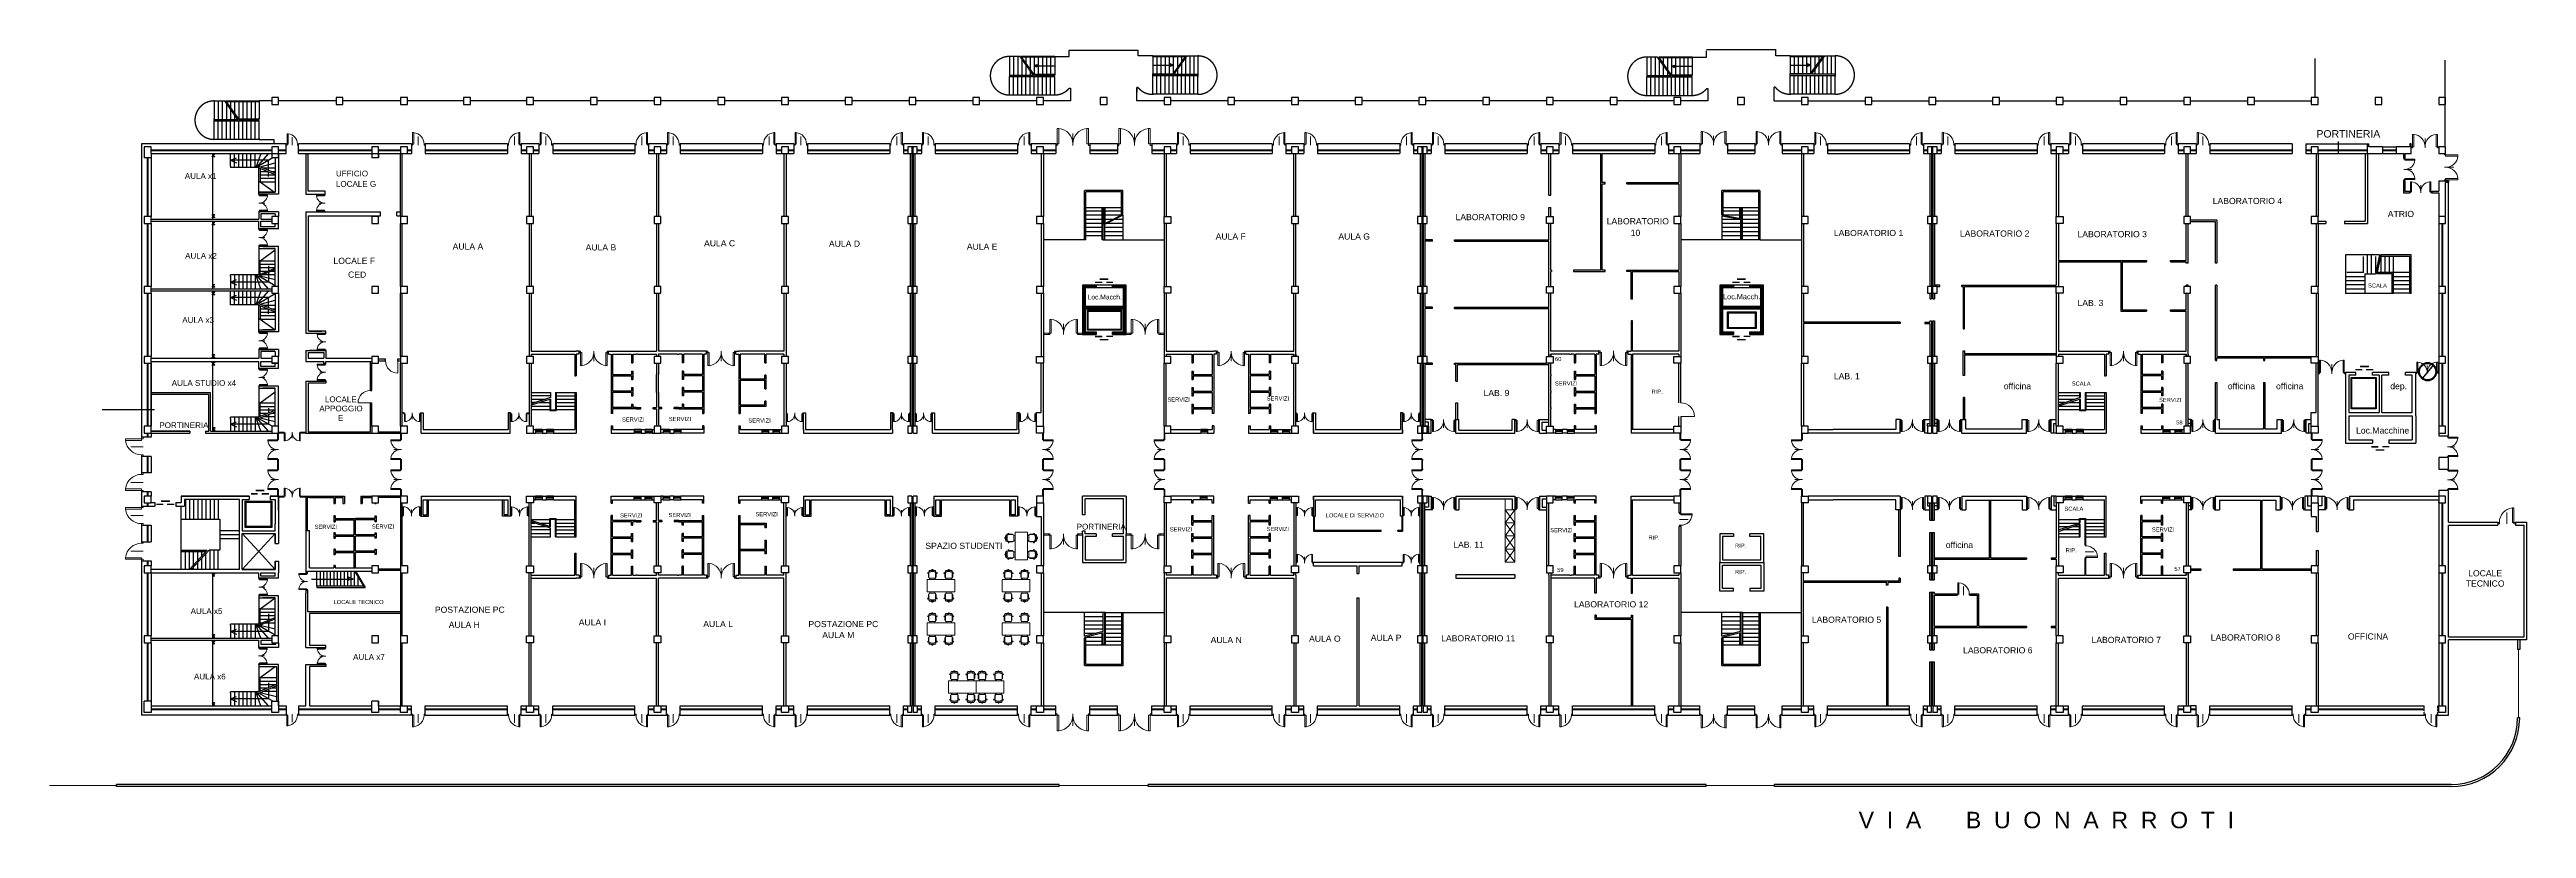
# Model space of a CAD drawing. Header units: millimetres. Extents: x 1432 to 182139, y 2740 to 59598.
import ezdxf
from ezdxf.enums import TextEntityAlignment as Align

# ---------------------------------------------------------------- set-up
doc = ezdxf.new("R2010")
doc.units = ezdxf.units.MM
for name, pattern in [('DASHDOT', [1, 0.5, -0.25, 0, -0.25]), ('DASHED', [0.75, 0.5, -0.25]), ('HIDDEN', [0.375, 0.25, -0.125])]:
    doc.linetypes.add(name, pattern=pattern)
for name, color, linetype in [('ARCHPT', 7, 'Continuous'), ('CARTIGLIO', 7, 'Continuous'), ('numeri_stanze', 11, 'Continuous'), ('PROIEZIONI', 4, 'Continuous'), ('SEZIONI', 7, 'Continuous')]:
    doc.layers.add(name, color=color, linetype=linetype)
doc.layers.add('arredi', color=8, linetype='Continuous', lineweight=5)
doc.layers.add('INFISSI', color=4, linetype='Continuous', lineweight=5)
doc.layers.add('no_note', color=151, linetype='Continuous', plot=False)
doc.layers.get('no_note').off()
doc.styles.get("Standard").update_dxf_attribs({"font": 'Arial.ttf'})

msp = doc.modelspace()

# ---------------------------------------------------------------- texts
at = {"layer": 'CARTIGLIO'}
for s, height, p in [('PORTINERIA', 544.5, (166821, 53171)), ('UFFICIO', 420, (22326, 50335)), ('AULA x1', 420, (11299, 50155)), ('LOCALE G', 420, (22326, 49575)), ('LABORATORIO 9', 450, (104007, 47142)), ('LABORATORIO ', 450, (115035, 46839)), ('LABORATORIO 4', 450, (159249, 48319)), ('AULA A', 450, (30840, 44994)), ('AULA B', 450, (40541, 44932)), ('AULA C', 450, (49180, 45232)), ('AULA D', 450, (58292, 45198)), ('AULA E', 450, (68353, 44988)), ('AULA F', 450, (86505, 45726)), ('AULA G', 450, (95461, 45726)), ('10', 450, (116785, 45991)), ('LABORATORIO 1', 450, (131607, 45981)), ('LABORATORIO 2', 450, (140809, 45940)), ('LABORATORIO 3', 450, (149384, 45898)), ('AULA x2', 420, (11322, 44326)), ('LOCALE F', 450, (22144, 43947)), ('CED', 450, (23208, 42944)), ('SCALA', 300, (170583, 42218)), ('AULA x3', 420, (11116, 39649)), ('LAB. 3', 450, (149384, 40874)), ('AULA STUDIO x4', 420, (10346, 35046)), ('LAB. 9', 450, (106050, 34306)), ('SERVIZI', 300, (111260, 35076)), ('RIP.', 300, (118310, 34474)), ('LAB. 1', 450, (131607, 35528)), ('officina', 450, (144006, 34803)), ('SCALA', 300, (148968, 35065)), ('officina', 450, (160350, 34803)), ('officina', 450, (163870, 34803)), ('dep.', 450, (172204, 34803)), ('APPOGGIO', 420, (21113, 33185)), ('LOCALE', 420, (21521, 33855)), ('E', 420, (22473, 32491)), ('SERVIZI', 300, (43196, 32445)), ('SERVIZI', 300, (46614, 32482)), ('SERVIZI', 300, (52416, 32370)), ('SERVIZI', 300, (82993, 33900)), ('SERVIZI', 300, (90234, 33978)), ('SERVIZI', 300, (155336, 33873)), ('PORTINERIA', 420, (9443, 31968)), ('SERVIZI', 300, (43056, 25447)), ('SERVIZI', 300, (46591, 25472)), ('SERVIZI', 300, (52935, 25531)), ('LOCALE DI SERVIZIO', 300, (94534, 25453)), ('SCALA', 300, (148431, 25928)), ('SERVIZI', 300, (20772, 24609)), ('SERVIZI', 300, (24944, 24629)), ('SPAZIO STUDENTI', 450, (65328, 23145)), ('PORTINERIA', 420, (76370, 24560)), ('SERVIZI', 300, (83166, 24423)), ('SERVIZI', 300, (90228, 24455)), ('LAB. 11', 450, (103840, 23231)), ('SERVIZI', 300, (110923, 24368)), ('RIP.', 300, (118084, 23825)), ('RIP.', 300, (124400, 23226)), ('officina', 450, (139773, 23208)), ('SERVIZI', 300, (154814, 24411)), ('RIP.', 300, (148515, 22902)), ('RIP.', 300, (124400, 21319)), ('AULA x5', 420, (11729, 18396)), ('LOCALE TECNICO', 300, (22149, 19119)), ('POSTAZIONE PC', 450, (29543, 18485)), ('LABORATORIO 12', 450, (112653, 18878)), ('LABORATORIO 5', 450, (130001, 17756)), ('AULA H', 450, (30555, 17382)), ('AULA I', 450, (40040, 17561)), ('AULA L', 450, (49125, 17442)), ('POSTAZIONE PC', 450, (56797, 17437)), ('AULA M', 450, (57807, 16634)), ('AULA N', 450, (86143, 16274)), ('AULA O', 450, (93319, 16371)), ('AULA P', 450, (97824, 16434)), ('LABORATORIO 11', 450, (102958, 16397)), ('LABORATORIO 7', 450, (150407, 16279)), ('LABORATORIO 8', 450, (159106, 16457)), ('OFFICINA ', 450, (169111, 16531)), ('AULA x7', 420, (23577, 15048)), ('LABORATORIO 6', 450, (141038, 15521)), ('AULA x6', 420, (11969, 13621))]:
    msp.add_text(s, height=height, dxfattribs=at).set_placement(p)
msp.add_text('ATRIO', height=450, dxfattribs=at).set_placement((172979, 47596), align=Align.MIDDLE)
for s, height, p in [('Loc.Macch.', 350, (78415, 41354)), ('Loc.Macch.', 380, (124884, 41366)), ('Loc.Macchine', 450, (171645, 31567))]:
    msp.add_text(s, height=height, dxfattribs=at).set_placement(p, align=Align.CENTER)
at = {"layer": 'CARTIGLIO', "color": 7}
msp.add_text('V  I  A       B  U  O  N  A  R  R  O  T  I', height=1200, dxfattribs=at).set_placement((147111, 2757, 1450), align=Align.CENTER)
at = {"layer": 'CARTIGLIO', "lineweight": 13, "insert": (177201, 21597), "char_height": 450, "width": 3850.39, "attachment_point": 1}
msp.add_mtext('\\pxqc;LOCALE TECNICO', dxfattribs=at)
at = {"layer": 'numeri_stanze'}
for s, p in [('60', (111267, 36852)), ('58', (156583, 32232)), ('59', (111422, 21458)), ('57', (156453, 21537))]:
    msp.add_text(s, height=300, dxfattribs=at).set_placement(p)

# ---------------------------------------------------------------- blocks, each defined once
blk = doc.blocks.new('REI')
at = {"layer": 'ARCHPT', "color": 7}
for p, q in [((-630, 230), (-130, 230)), ((-310, 0), (310, 0))]:
    blk.add_line(p, q, dxfattribs=at)
for points in [[(-630, 280), (-630, 180), (-130, 280), (-130, 180)], [(-310, 50), (-310, -50), (310, 50), (310, -50)], [(670, 280), (670, 180), (170, 280), (170, 180)]]:
    blk.add_trace(points, dxfattribs=at)
blk = doc.blocks.new('PORTA')
at = {"layer": 'INFISSI'}
for p, q in [((-5477.1, 11431.3), (-5482.1, 11431.3)), ((-5477.1, 11426.3), (-5482.1, 11426.3)), ((-5477.1, 11431.3), (-5477.1, 11426.3)), ((-5477.1, 11426.3), (-5477.1, 11376.6)), ((-5472.1, 11426.3), (-5477.1, 11426.3)), ((-5472.1, 11376.6), (-5477.1, 11376.6)), ((-5472.1, 11426.3), (-5472.1, 11376.6)), ((-5427.1, 11431.3), (-5427.1, 11392.9)), ((-5382.1, 11426.3), (-5382.1, 11376.6)), ((-5377.1, 11426.3), (-5382.1, 11426.3)), ((-5382.1, 11376.6), (-5377.1, 11376.6)), ((-5372.1, 11431.3), (-5377.1, 11431.3)), ((-5377.1, 11431.3), (-5377.1, 11426.3)), ((-5377.1, 11426.3), (-5377.1, 11376.6)), ((-5372.1, 11426.3), (-5377.1, 11426.3))]:
    blk.add_line(p, q, dxfattribs=at)
for centre, start, end in [((-5477.1, 11426.3), 275.73917, 0), ((-5377.1, 11426.3), 180, 264.26083)]:
    blk.add_arc(centre, 50, start, end, dxfattribs=at)
blk = doc.blocks.new('porta 180')
at = {"layer": 'INFISSI', "xscale": -16.36363636421078, "yscale": 16.36363636314986, "zscale": 16.36363636415724}
blk.add_blockref('PORTA', (-58703, 159843), dxfattribs=at)
blk = doc.blocks.new('POLTRONCINA')
at = {"layer": 'arredi'}
for p, q in [((-60, 3), (-64, 3)), ((-64, -3), (-64, 3)), ((-48, 26), (-55, 23)), ((-55, 23), (-55, 23)), ((-41, 34), (-35, 36)), ((-39, 28), (-41, 34)), ((-7, 24), (-40, 24)), ((-38, 28), (-39, 28)), ((-37, 24), (-38, 29)), ((-33, 30), (-35, 36)), ((-33, 24), (-35, 31)), ((-34, 29), (-33, 30)), ((-10, 28), (-32, 28)), ((-2, 22), (1, 24)), ((0, 16), (4, 19)), ((0, 17), (0, -18)), ((1, 24), (4, 19)), ((-60, -3), (-64, -3)), ((-48, -26), (-55, -23)), ((-55, -23), (-55, -23)), ((-40, -27), (-42, -34)), ((-36, -36), (-42, -34)), ((-7, -25), (-40, -25)), ((-39, -28), (-40, -27)), ((-38, -25), (-39, -29)), ((-34, -29), (-36, -36)), ((-33, -25), (-35, -30)), ((-35, -29), (-34, -29)), ((-10, -29), (-32, -29)), ((-2, -22), (0, -24)), ((0, -16), (4, -19)), ((4, -19), (0, -24))]:
    blk.add_line(p, q, dxfattribs=at)
for centre, radius, start, end in [((-59, 0), 2, 130.9802, 228.4627), ((20, 0), 79.8, 164.8312, 195.1688), ((-54, 20), 3, 104.5142, 164.8312), ((-55, 20), 3, 344.4937, 104.5142), ((17, 0), 71.8, 164.4937, 195.5063), ((-47, 23), 3, 338.7605, 104.5142), ((12, 0), 59.8, 158.7605, 201.2395), ((-40, 17), 7, 90, 127.6345), ((-37, 30), 2, 17.3065, 197.3065), ((-32, 26), 2, 90, 270), ((-10, 26), 2, 270, 90), ((-7, 17), 7, 0, 90), ((-1, 18), 2, 315.9366, 60.1638), ((-54, -20), 3, 195.1688, 255.4858), ((-55, -20), 3, 255.4858, 15.5063), ((-47, -23), 3, 255.4858, 21.2395), ((-40, -18), 7, 232.3655, 270), ((-37, -30), 2, 161.3065, 341.3065), ((-32, -27), 2, 90, 270), ((-10, -27), 2, 270, 90), ((-7, -18), 7, 270, 0), ((-2, -19), 2, 309.2817, 21.554)]:
    blk.add_arc(centre, radius, start, end, dxfattribs=at)
blk = doc.blocks.new('tavolo 4s')
at = {"layer": 'arredi'}
for p, q in [((125648, 350556), (126548, 350556)), ((125648, 348533), (125648, 350556)), ((126548, 348533), (126548, 350556)), ((125648, 348533), (126548, 348533))]:
    blk.add_line(p, q, dxfattribs=at)
at = {"layer": 'arredi', "yscale": 10, "zscale": 10, "rotation": 180}
for p, xscale in [((125548, 350164), -10), ((126648, 350164), 10)]:
    blk.add_blockref('POLTRONCINA', p, dxfattribs=dict(at, xscale=xscale))
at = {"layer": 'arredi', "yscale": 10, "zscale": 10}
for p, xscale in [((125548, 348964), 10), ((126648, 348964), -10)]:
    blk.add_blockref('POLTRONCINA', p, dxfattribs=dict(at, xscale=xscale))
blk = doc.blocks.new('porta_1')
at = {"layer": 'INFISSI'}
for p, q in [((-12615, 17263), (-12615, 17334)), ((-12578, 17272), (-12578, 17365)), ((-12578, 17365), (-12569, 17365)), ((-12569, 17272), (-12569, 17365)), ((-12662, 17272), (-12671, 17272)), ((-12662, 17263), (-12671, 17263)), ((-12662, 17263), (-12662, 17272)), ((-12578, 17272), (-12569, 17272)), ((-12569, 17272), (-12560, 17272)), ((-12569, 17263), (-12569, 17272)), ((-12569, 17263), (-12560, 17263))]:
    blk.add_line(p, q, dxfattribs=at)
blk.add_arc((-12569, 17272), 93, 95.7392, 180, dxfattribs=at)
blk = doc.blocks.new('divieto_accesso')
at = {"layer": 'CARTIGLIO'}
h = blk.add_hatch(color=1, dxfattribs=at)
edge = h.paths.add_edge_path()
edge.add_arc((0, 0), 0.733, 0, 360)
edge = h.paths.add_edge_path(flags=16)
edge.add_line((-0.36, 0.5), (0.41, -0.45))
edge.add_arc((0, 0), 0.611, 312.638, 485.6717)
edge = h.paths.add_edge_path(flags=16)
edge.add_line((-0.45, 0.42), (0.32, -0.52))
edge.add_arc((0, 0), 0.611, 137.1413, 301.1684, ccw=False)
at = {"layer": 'CARTIGLIO', "color": 2}
blk.add_circle((0, 0), 0.733, dxfattribs=at)

# ---------------------------------------------------------------- hatches: boundary and pattern name
at = {"layer": 'PROIEZIONI'}
h = msp.add_hatch(color=256, dxfattribs=at)
h.paths.add_polyline_path([(73264, 58412), (73264, 58412), (73473, 58412), (73473, 58331)])
h.paths.add_polyline_path([(73264, 58412), (73473, 58493), (73473, 58412)])
h = msp.add_hatch(color=256, dxfattribs=at)
h.paths.add_polyline_path([(83421, 58449), (83421, 58449), (83179, 58449), (83179, 58543)])
h.paths.add_polyline_path([(83421, 58449), (83179, 58356), (83179, 58449)])
h = msp.add_hatch(color=256, dxfattribs=at)
h.paths.add_polyline_path([(119764, 58371), (119764, 58372), (119973, 58372), (119973, 58291)])
h.paths.add_polyline_path([(119764, 58372), (119973, 58452), (119973, 58372)])
h = msp.add_hatch(color=256, dxfattribs=at)
h.paths.add_polyline_path([(129921, 58459), (129921, 58459), (129679, 58459), (129679, 58552)])
h.paths.add_polyline_path([(129921, 58459), (129679, 58366), (129679, 58459)])
at = {"layer": 'SEZIONI'}
h = msp.add_hatch(dxfattribs=at)
h.set_pattern_fill('ANSI31', color=9, scale=10, angle=180, style=0)
h.set_pattern_definition([(225, (151922.193, 372902.594), (22.4506403, -22.4506403), [])])
h.paths.add_polyline_path([(78986, 38802), (79986, 38802), (79986, 42402), (78986, 42402), (78986, 42202), (79786, 42202), (79786, 40852), (76986, 40852), (76986, 42202), (77654, 42202), (77502, 42402), (76786, 42402), (76786, 38802), (77786, 38802), (77786, 39002), (76986, 39002), (76986, 40657), (76994, 40652), (79786, 40652), (79786, 39002), (78986, 39002)])
h.paths.add_polyline_path([(77654, 42202), (77786, 42202), (77786, 42402), (77502, 42402)], flags=17)
h = msp.add_hatch(dxfattribs=at)
h.set_pattern_fill('ANSI31', color=9, scale=10, angle=180, style=0)
h.set_pattern_definition([(225, (198422.193, 372902.594), (22.4506403, -22.4506403), [])])
h.paths.add_polyline_path([(125486, 38802), (126486, 38802), (126486, 42402), (125486, 42402), (125486, 42202), (126286, 42202), (126286, 40852), (123486, 40852), (123486, 42202), (124154, 42202), (124002, 42402), (123286, 42402), (123286, 38802), (124286, 38802), (124286, 39002), (123486, 39002), (123486, 40657), (123494, 40652), (126286, 40652), (126286, 39002), (125486, 39002)])
h.paths.add_polyline_path([(124154, 42202), (124286, 42202), (124286, 42402), (124002, 42402)], flags=17)

# ---------------------------------------------------------------- linework, layer by layer
at = {"layer": 'arredi'}
for p, q in [((120439, 29605), (120369, 29605)), ((107622, 26002), (107622, 26802)), ((108339, 25045), (107622, 26002)), ((107622, 25045), (108339, 26002)), ((107622, 25045), (108339, 25045)), ((108339, 24089), (107622, 25045)), ((107622, 24089), (108339, 25045)), ((108339, 24089), (107622, 24089)), ((108339, 23132), (107622, 24089)), ((107622, 23132), (108339, 24089)), ((107622, 23132), (108339, 23132)), ((108339, 22175), (107622, 23132)), ((107622, 22175), (108339, 23132))]:
    msp.add_line(p, q, dxfattribs=at)
at = {"layer": 'arredi', "linetype": 'Continuous'}
msp.add_line((160731, 21694), (160731, 21594), dxfattribs=at)
at = {"layer": 'arredi'}
msp.add_lwpolyline([(108339, 26002), (107622, 26002), (107622, 22175), (108339, 22175)], close=True, dxfattribs=at)
at = {"layer": 'CARTIGLIO'}
msp.add_line((168397, 52893), (168397, 52002), dxfattribs=at)
at = {"layer": 'INFISSI'}
for p, q in [((74305, 38900), (73939, 38900)), ((74305, 38802), (73939, 38802)), ((74305, 38900), (74305, 38802)), ((76789, 38900), (76522, 38900)), ((76522, 38900), (76522, 38802)), ((76789, 38802), (76522, 38802)), ((80255, 38900), (79989, 38900)), ((80255, 38802), (79989, 38802)), ((80255, 38900), (80255, 38802)), ((82739, 38900), (82472, 38900)), ((82472, 38900), (82472, 38802)), ((82739, 38802), (82472, 38802)), ((26842, 36877), (26842, 35977)), ((24839, 33814), (23939, 33814)), ((36319, 33072), (36414, 33072)), ((36319, 33014), (36414, 33014)), ((121439, 32817), (120439, 32817)), ((18069, 31189), (18069, 31602)), ((18069, 31189), (18139, 31189)), ((18493, 31675), (18139, 31675)), ((18493, 31604), (18139, 31604)), ((18139, 31189), (18139, 31602)), ((18493, 31604), (18493, 31675)), ((20139, 31675), (19784, 31675)), ((19784, 31604), (19784, 31675)), ((20139, 31604), (19784, 31604)), ((27039, 31189), (27039, 31602)), ((27039, 31189), (27109, 31189)), ((27074, 31189), (27074, 31602)), ((27109, 31189), (27109, 31602)), ((73869, 31189), (73869, 31602)), ((73939, 31189), (73869, 31189)), ((73939, 31189), (73939, 31602)), ((82739, 31189), (82739, 31602)), ((82739, 31189), (82809, 31189)), ((82809, 31189), (82809, 31602)), ((101539, 31189), (101539, 31602)), ((101539, 31189), (101609, 31189)), ((101574, 31189), (101574, 31602)), ((101609, 31189), (101609, 31602)), ((120369, 31189), (120369, 31602)), ((120439, 31189), (120369, 31189)), ((120404, 31189), (120404, 31602)), ((120439, 31189), (120439, 31602)), ((129239, 31189), (129239, 31602)), ((129239, 31189), (129309, 31189)), ((129309, 31189), (129309, 31602)), ((166439, 31189), (166439, 31602)), ((166509, 31189), (166439, 31189)), ((166474, 31189), (166474, 31602)), ((166509, 31189), (166509, 31602)), ((18069, 28999), (18069, 29605)), ((18069, 29605), (18139, 29605)), ((18069, 28999), (18139, 28999)), ((18139, 29302), (18139, 29605)), ((18139, 28999), (18139, 29302)), ((27039, 28999), (27039, 29605)), ((27039, 29605), (27109, 29605)), ((27039, 28999), (27109, 28999)), ((27074, 28999), (27074, 29605)), ((27109, 29302), (27109, 29605)), ((27109, 28999), (27109, 29302)), ((73869, 29302), (73869, 29605)), ((73939, 29605), (73869, 29605)), ((73869, 28999), (73869, 29302)), ((73939, 28999), (73869, 28999)), ((73939, 28999), (73939, 29605)), ((82739, 28999), (82739, 29605)), ((82739, 29605), (82809, 29605)), ((82739, 28999), (82809, 28999)), ((82809, 29302), (82809, 29605)), ((82809, 28999), (82809, 29302)), ((101539, 28999), (101539, 29605)), ((101539, 29605), (101609, 29605)), ((101539, 28999), (101609, 28999)), ((101574, 28999), (101574, 29605)), ((101609, 29302), (101609, 29605)), ((101609, 28999), (101609, 29302)), ((120369, 29302), (120369, 29605)), ((120369, 28999), (120369, 29302)), ((120439, 28999), (120369, 28999)), ((120404, 28999), (120404, 29605)), ((120439, 28999), (120439, 29605)), ((129239, 28999), (129239, 29605)), ((129239, 29605), (129309, 29605)), ((129239, 28999), (129309, 28999)), ((129309, 29302), (129309, 29605)), ((129309, 28999), (129309, 29302)), ((166439, 29302), (166439, 29605)), ((166509, 29605), (166439, 29605)), ((166439, 28999), (166439, 29302)), ((166509, 28999), (166439, 28999)), ((166474, 28999), (166474, 29605)), ((166509, 28999), (166509, 29605)), ((18069, 27002), (18069, 27415)), ((18069, 27415), (18139, 27415)), ((18139, 27002), (18139, 27415)), ((27039, 27002), (27039, 27415)), ((27039, 27415), (27109, 27415)), ((27074, 27002), (27074, 27415)), ((27109, 27002), (27109, 27415)), ((73869, 27002), (73869, 27415)), ((73939, 27415), (73869, 27415)), ((73939, 27002), (73939, 27415)), ((82739, 27002), (82739, 27415)), ((82739, 27415), (82809, 27415)), ((82809, 27002), (82809, 27415)), ((101539, 27002), (101539, 27415)), ((101539, 27415), (101609, 27415)), ((101574, 27002), (101574, 27415)), ((101609, 27002), (101609, 27415)), ((120369, 27002), (120369, 27415)), ((120439, 27415), (120369, 27415)), ((120404, 27002), (120404, 27415)), ((120439, 27002), (120439, 27415)), ((129239, 27002), (129239, 27415)), ((129239, 27415), (129309, 27415)), ((129309, 27002), (129309, 27415)), ((166439, 27002), (166439, 27415)), ((166509, 27415), (166439, 27415)), ((166474, 27002), (166474, 27415)), ((166509, 27002), (166509, 27415)), ((18493, 27000), (18139, 27000)), ((18493, 26929), (18139, 26929)), ((18493, 27000), (18493, 26929)), ((20139, 27000), (19784, 27000)), ((19784, 27000), (19784, 26929)), ((20139, 26929), (19784, 26929)), ((74305, 24252), (73939, 24252)), ((74305, 24154), (73939, 24154)), ((74305, 24154), (74305, 24252)), ((76789, 24252), (76522, 24252)), ((76522, 24154), (76522, 24252)), ((76789, 24154), (76522, 24154)), ((80255, 24252), (79989, 24252)), ((80255, 24154), (79989, 24154)), ((80255, 24154), (80255, 24252)), ((82739, 24252), (82472, 24252)), ((82472, 24154), (82472, 24252)), ((82739, 24154), (82472, 24154)), ((181568, 15805, -314), (181568, 10805, -314)), ((6328, 5877, 0), (1432, 5877, 0)), ((81594, 5877, 0), (75094, 5877, 0)), ((127290, 5877), (122290, 5877))]:
    msp.add_line(p, q, dxfattribs=at)
for centre, radius, start, end in [((26842, 36877), 900, 180, 270), ((24839, 33814), 900, 90, 180), ((120439, 32817), 1000, 0, 90)]:
    msp.add_arc(centre, radius, start, end, dxfattribs=at)
at = {"layer": 'PROIEZIONI', "linetype": 'DASHED', "ltscale": 400000}
for p, q in [((72238, 59087), (71464, 59087)), ((71464, 59087), (71464, 57787)), ((71764, 59087), (71764, 57737)), ((72064, 59087), (72064, 57737)), ((73204, 57744), (72238, 59087)), ((73300, 57737), (72328, 59087)), ((72364, 58912), (72364, 57737)), ((72664, 59037), (72664, 58620)), ((72664, 58495), (72664, 57737)), ((72964, 58079), (72964, 57737)), ((74764, 59087), (75814, 59087)), ((75814, 59168), (75814, 59548)), ((75814, 59548), (80864, 59548)), ((75814, 59168), (75814, 59548)), ((75814, 59087), (75814, 59548)), ((80864, 59127), (80864, 59548)), ((81914, 59127), (80864, 59127)), ((83378, 57777), (84350, 59127)), ((83468, 57777), (84440, 59127)), ((83714, 58119), (83714, 57777)), ((84014, 58536), (84014, 57777)), ((84314, 58952), (84314, 57777)), ((84614, 59127), (84614, 57777)), ((84914, 59127), (84914, 57777)), ((85214, 59127), (85214, 57827)), ((85214, 57827), (85214, 57627)), ((118738, 59047), (117964, 59047)), ((117964, 59047), (117964, 57747)), ((118264, 59047), (118264, 57697)), ((118564, 59047), (118564, 57697)), ((119704, 57704), (118738, 59047)), ((119800, 57697), (118828, 59047)), ((118864, 58872), (118864, 57697)), ((119164, 58997), (119164, 58580)), ((119164, 58455), (119164, 57697)), ((119464, 58039), (119464, 57697)), ((121264, 59047), (122314, 59047)), ((122314, 59598), (127364, 59598)), ((122314, 59128), (122314, 59508)), ((122314, 59128), (122314, 59508)), ((122314, 59047), (122314, 59508)), ((127364, 59137), (127364, 59598)), ((128414, 59137), (127364, 59137)), ((129878, 57787), (130850, 59137)), ((129968, 57787), (130940, 59137)), ((130214, 58129), (130214, 57787)), ((130514, 58545), (130514, 57787)), ((130814, 58962), (130814, 57787)), ((131114, 59137), (131114, 57787)), ((131414, 59137), (131414, 57787)), ((131714, 59137), (131714, 57837)), ((131714, 57837), (131714, 57637)), ((166689, 58943), (166689, 56092)), ((166690, 58943), (166689, 56092)), ((176186, 58810), (176186, 52502)), ((71464, 57787), (71464, 57587)), ((71464, 57737), (73210, 57737)), ((71464, 57637), (74764, 57637)), ((71464, 56287), (71464, 57637)), ((71464, 56287), (74764, 56287)), ((71764, 56287), (71764, 57637)), ((72064, 56287), (72064, 57637)), ((72364, 56287), (72364, 57637)), ((72664, 56287), (72664, 57637)), ((72964, 56287), (72964, 57637)), ((73264, 56287), (73264, 57637)), ((73564, 56287), (73564, 57637)), ((73864, 56287), (73864, 57637)), ((74164, 56287), (74164, 57637)), ((74464, 56287), (74464, 57637)), ((74764, 56287), (74764, 57637)), ((75837, 56789), (75914, 56789)), ((75914, 56789), (75914, 55842)), ((80764, 55842), (80764, 56829)), ((80764, 56829), (80764, 56489)), ((80840, 56829), (80764, 56829)), ((80764, 55842), (80764, 56829)), ((81914, 56377), (81914, 57777)), ((85214, 57677), (81914, 57677)), ((85214, 56327), (81964, 56327)), ((82214, 56327), (82214, 57677)), ((82514, 56327), (82514, 57677)), ((82814, 56327), (82814, 57677)), ((83114, 56327), (83114, 57677)), ((83414, 56327), (83414, 57677)), ((85214, 57777), (83468, 57777)), ((83714, 56327), (83714, 57677)), ((84014, 56327), (84014, 57677)), ((84314, 56327), (84314, 57677)), ((84614, 56327), (84614, 57677)), ((84914, 56327), (84914, 57677)), ((85214, 56327), (85214, 57677)), ((117964, 57747), (117964, 57547)), ((117964, 57697), (119710, 57697)), ((117964, 57597), (121264, 57597)), ((117964, 56247), (117964, 57597)), ((117964, 56247), (121264, 56247)), ((118264, 56247), (118264, 57597)), ((118564, 56247), (118564, 57597)), ((118864, 56247), (118864, 57597)), ((119164, 56247), (119164, 57597)), ((119464, 56247), (119464, 57597)), ((119764, 56247), (119764, 57597)), ((120064, 56247), (120064, 57597)), ((120364, 56247), (120364, 57597)), ((120664, 56247), (120664, 57597)), ((120964, 56247), (120964, 57597)), ((121264, 56247), (121264, 57597)), ((122337, 56748), (122414, 56748)), ((122414, 56748), (122414, 55842)), ((127264, 55852), (127264, 56839)), ((127340, 56839), (127264, 56839)), ((127264, 55842), (127264, 56839)), ((128414, 56387), (128414, 57787)), ((131714, 57687), (128414, 57687)), ((131714, 56337), (128464, 56337)), ((128714, 56337), (128714, 57687)), ((129014, 56337), (129014, 57687)), ((129314, 56337), (129314, 57687)), ((129614, 56337), (129614, 57687)), ((129914, 56337), (129914, 57687)), ((131714, 57787), (129968, 57787)), ((130214, 56337), (130214, 57687)), ((130514, 56337), (130514, 57687)), ((130814, 56337), (130814, 57687)), ((131114, 56337), (131114, 57687)), ((131414, 56337), (131414, 57687)), ((131714, 56337), (131714, 57687)), ((13436, 55842), (14210, 55842)), ((13436, 55842), (13436, 54542)), ((13436, 54342), (13436, 54542)), ((13436, 54492), (15182, 54492)), ((13436, 54392), (16736, 54392)), ((13436, 53042), (13436, 54392)), ((13736, 55842), (13736, 54542)), ((13736, 53042), (13736, 54392)), ((14036, 55842), (14036, 54542)), ((14036, 53042), (14036, 54392)), ((15176, 54499), (14210, 55842)), ((15272, 54492), (14300, 55842)), ((14336, 55667), (14336, 54542)), ((14336, 53042), (14336, 54392)), ((14636, 55250), (14636, 54542)), ((14636, 53042), (14636, 54392)), ((14936, 54834), (14936, 54542)), ((14936, 53042), (14936, 54392)), ((15236, 53042), (15236, 54392)), ((15536, 53042), (15536, 54392)), ((15836, 53042), (15836, 54392)), ((16136, 53042), (16136, 54392)), ((16436, 53042), (16436, 54392)), ((17639, 55842), (16736, 55842)), ((16736, 53042), (16736, 54392)), ((22339, 55842), (18139, 55842)), ((27039, 55842), (22839, 55842)), ((31639, 55842), (27539, 55842)), ((36239, 55842), (32139, 55842)), ((40889, 55842), (36739, 55842)), ((45539, 55842), (41389, 55842)), ((50189, 55842), (46039, 55842)), ((54839, 55842), (50689, 55842)), ((59489, 55842), (55339, 55842)), ((64139, 55842), (59989, 55842)), ((68789, 55842), (64639, 55842)), ((73439, 55842), (69289, 55842)), ((75914, 55842), (73939, 55842)), ((82739, 55842), (80764, 55842)), ((87389, 55842), (83239, 55842)), ((92039, 55842), (87889, 55842)), ((96689, 55842), (92539, 55842)), ((101339, 55842), (97189, 55842)), ((105989, 55842), (101839, 55842)), ((110639, 55842), (106489, 55842)), ((115289, 55842), (111139, 55842)), ((119939, 55842), (115789, 55842)), ((122414, 55842), (120439, 55842)), ((127264, 55842), (129239, 55842)), ((129739, 55842), (133889, 55842)), ((134389, 55842), (138539, 55842)), ((139039, 55842), (143189, 55842)), ((143689, 55842), (147839, 55842)), ((148339, 55842), (152489, 55842)), ((152989, 55842), (157139, 55842)), ((157639, 55842), (161789, 55842)), ((162289, 55842), (166439, 55842)), ((16736, 53042), (13436, 53042)), ((16736, 53092), (16736, 53042)), ((16736, 53042), (17786, 53042)), ((17786, 53042), (17786, 52702)), ((13329, 52002), (13329, 47227)), ((14634, 51082), (14634, 52002)), ((14634, 51512), (15071, 51695)), ((17410, 51512), (14634, 51512)), ((14634, 51512), (15071, 51329)), ((14634, 51082), (14634, 50982)), ((16689, 50982), (14634, 50982)), ((14933, 50982), (14933, 52002)), ((15232, 50982), (15232, 52002)), ((15531, 50982), (15531, 52002)), ((15830, 50982), (15830, 52002)), ((16129, 50982), (16129, 52002)), ((16429, 50982), (16429, 52002)), ((16856, 52002), (16478, 50982)), ((17417, 52002), (16513, 50982)), ((17721, 51682), (16517, 50982)), ((16689, 51082), (17889, 50591)), ((16689, 50974), (17889, 50483)), ((16789, 51041), (17889, 51316)), ((17006, 50952), (17889, 50952)), ((17410, 50787), (17410, 51512)), ((17410, 50331), (17410, 50679)), ((13329, 47077), (13329, 42127)), ((79739, 47552), (78389, 46877)), ((79739, 47495), (78389, 46820)), ((79739, 47495), (79739, 45702)), ((123439, 47520), (124789, 47271)), ((123439, 47469), (124789, 47220)), ((123439, 47469), (123439, 45702)), ((124789, 47202), (123439, 47202)), ((124789, 47220), (124789, 45702)), ((76939, 45702), (73939, 45702)), ((78289, 45702), (82739, 45702)), ((78389, 46820), (78389, 45702)), ((79739, 46602), (78389, 46602)), ((79739, 46302), (78389, 46302)), ((79739, 46002), (78389, 46002)), ((79739, 46902), (78552, 46902)), ((124889, 45702), (120439, 45702)), ((124789, 46902), (123439, 46902)), ((124789, 46602), (123439, 46602)), ((124789, 46302), (123439, 46302)), ((124789, 46002), (123439, 46002)), ((126239, 45702), (129239, 45702)), ((16689, 43155), (17889, 43646)), ((16689, 43047), (17889, 43538)), ((17410, 43797), (17410, 43450)), ((168939, 44602), (168939, 41794)), ((171421, 44602), (168939, 44602)), ((170239, 43323), (170239, 44502)), ((170539, 43216), (170539, 44602)), ((170839, 43216), (170839, 44602)), ((171421, 44602), (171124, 43216)), ((171139, 43323), (171139, 44502)), ((171524, 44602), (171227, 43216)), ((13329, 41977), (13329, 37077)), ((16689, 43147), (14634, 43147)), ((14634, 43047), (14634, 43147)), ((14634, 43047), (14634, 42127)), ((14634, 42617), (15071, 42800)), ((17410, 42617), (14634, 42617)), ((14634, 42617), (15071, 42434)), ((14634, 40957), (14634, 41977)), ((14634, 41487), (15071, 41670)), ((14933, 43147), (14933, 42127)), ((14933, 40957), (14933, 41977)), ((15232, 43147), (15232, 42127)), ((15232, 40957), (15232, 41977)), ((15531, 43147), (15531, 42127)), ((15531, 40957), (15531, 41977)), ((15830, 43147), (15830, 42127)), ((15830, 40957), (15830, 41977)), ((16129, 43147), (16129, 42127)), ((16129, 40957), (16129, 41977)), ((16429, 43147), (16429, 42127)), ((16429, 40957), (16429, 41977)), ((16856, 42127), (16478, 43147)), ((16856, 41977), (16478, 40957)), ((17417, 42127), (16513, 43147)), ((17417, 41977), (16513, 40957)), ((17889, 42349), (16689, 43047)), ((17889, 41754), (16689, 41057)), ((16789, 43088), (17889, 42813)), ((17006, 43177), (17889, 43177)), ((17410, 43342), (17410, 42617)), ((170339, 43016), (168939, 43016)), ((170339, 42716), (168939, 42716)), ((170339, 42416), (168939, 42416)), ((170339, 42116), (168939, 42116)), ((172339, 41794), (168939, 41794)), ((170239, 43316), (169039, 43316)), ((170339, 43216), (170339, 41794)), ((170339, 43216), (171124, 43216)), ((17410, 41487), (14634, 41487)), ((14634, 41487), (15071, 41304)), ((16689, 40957), (14634, 40957)), ((16689, 41057), (17889, 40566)), ((16689, 40949), (17889, 40458)), ((16789, 41016), (17889, 41291)), ((17006, 40927), (17889, 40927)), ((17410, 40762), (17410, 41487)), ((17410, 40306), (17410, 40654)), ((13329, 36827), (13329, 31752)), ((36564, 34572), (37989, 34572)), ((37989, 34572), (37989, 34191)), ((147989, 34572), (149539, 34572)), ((149539, 34572), (149539, 34175)), ((149539, 34572), (149589, 34572)), ((149589, 34572), (149589, 34191)), ((16689, 32772), (14634, 32772)), ((14634, 32672), (14634, 32772)), ((14634, 32672), (14634, 31752)), ((14933, 32772), (14933, 31752)), ((15232, 32772), (15232, 31752)), ((15531, 32772), (15531, 31752)), ((15830, 32772), (15830, 31752)), ((16129, 32772), (16129, 31752)), ((16429, 32772), (16429, 31752)), ((16856, 31752), (16478, 32772)), ((17417, 31752), (16513, 32772)), ((17669, 32102), (16517, 32772)), ((16689, 32780), (17889, 33271)), ((16689, 32672), (17889, 33163)), ((16789, 32713), (17889, 32438)), ((17006, 32802), (17889, 32802)), ((17410, 33422), (17410, 33075)), ((17410, 32967), (17410, 32242)), ((37989, 34322), (36564, 34322)), ((37989, 34191), (36564, 33731)), ((37989, 34088), (36564, 33628)), ((36564, 34072), (37619, 34072)), ((36844, 33822), (36564, 33822)), ((149539, 34322), (147989, 34322)), ((149589, 34191), (147989, 33675)), ((149589, 34088), (147989, 33572)), ((147989, 34072), (149219, 34072)), ((148444, 33822), (147989, 33822)), ((14634, 32242), (15071, 32425)), ((17410, 32242), (14634, 32242)), ((14634, 32242), (15071, 32059)), ((11039, 23052), (11039, 26275)), ((11039, 25327), (13864, 25327)), ((11339, 26752), (11339, 25327)), ((11639, 26752), (11639, 25327)), ((11939, 26752), (11939, 25327)), ((12239, 26752), (12239, 25327)), ((12539, 26752), (12539, 25327)), ((12839, 26752), (12839, 25327)), ((13139, 26752), (13139, 25327)), ((13439, 26752), (13439, 25327)), ((13739, 26752), (13739, 25327)), ((13864, 25327), (13864, 23052)), ((13864, 24502), (15289, 24502)), ((13864, 24202), (15289, 24202)), ((13864, 23902), (15289, 23902)), ((15489, 21652), (17889, 24277)), ((16689, 22964), (15489, 24277)), ((37989, 24766), (36564, 25225)), ((37989, 24663), (36564, 25122)), ((36564, 25032), (36844, 25032)), ((36564, 24782), (37619, 24782)), ((37989, 24532), (36564, 24532)), ((36564, 24282), (37989, 24282)), ((36564, 24032), (37989, 24032)), ((37989, 24032), (37989, 24663)), ((147989, 24532), (149589, 25048)), ((147989, 24427), (149589, 24943)), ((147989, 24282), (149539, 24282)), ((147989, 24032), (149539, 24032)), ((149539, 24532), (148314, 24532)), ((149089, 24782), (149539, 24782)), ((149539, 24032), (149539, 24927)), ((149539, 24032), (149589, 24032)), ((149589, 24032), (149589, 24943)), ((11638, 21650), (12935, 23052)), ((11776, 21652), (13071, 23052)), ((11939, 21652), (11939, 21828)), ((12239, 21652), (12239, 22152)), ((12239, 21652), (12239, 22152)), ((12539, 21652), (12539, 22476)), ((12839, 21652), (12839, 22801)), ((12839, 21652), (12839, 22801)), ((13864, 23052), (13071, 23052)), ((13139, 21652), (13139, 23052)), ((13439, 21652), (13439, 23052)), ((13739, 21652), (13739, 23052)), ((16689, 22964), (17889, 21652)), ((13329, 21402), (13329, 16627)), ((23689, 21527), (24405, 20327)), ((23747, 21527), (24463, 20327)), ((16689, 17655), (17889, 18146)), ((17410, 18397), (17410, 18049)), ((78439, 18502), (73939, 18502)), ((76939, 16780), (76939, 18502)), ((76939, 18202), (78289, 18202)), ((76939, 18202), (78289, 18202)), ((78289, 17117), (78289, 18502)), ((79739, 18502), (82739, 18502)), ((124939, 18502), (120439, 18502)), ((123439, 16780), (123439, 18502)), ((123439, 18202), (124789, 18202)), ((123439, 18202), (124789, 18202)), ((124789, 17117), (124789, 18502)), ((126239, 18502), (129239, 18502)), ((13329, 16477), (13329, 11702)), ((16689, 17647), (14634, 17647)), ((14634, 17547), (14634, 17647)), ((14634, 17547), (14634, 16687)), ((14634, 17117), (15071, 17300)), ((17410, 17117), (14634, 17117)), ((14634, 17117), (15071, 16934)), ((14634, 16687), (14634, 16627)), ((14933, 17647), (14933, 16627)), ((15232, 17647), (15232, 16627)), ((15531, 17647), (15531, 16627)), ((15830, 17647), (15830, 16627)), ((16129, 17647), (16129, 16627)), ((16429, 17647), (16429, 16627)), ((17417, 16627), (16513, 17647)), ((16856, 16627), (16515, 17547)), ((17889, 16849), (16517, 17647)), ((16689, 17547), (17889, 18038)), ((16789, 17588), (17889, 17313)), ((17169, 17743), (17889, 17743)), ((17410, 17842), (17410, 17117)), ((76939, 17902), (78289, 17902)), ((76939, 17902), (78289, 17902)), ((76939, 17902), (77826, 17902)), ((76939, 17602), (78289, 17602)), ((76939, 17602), (78289, 17602)), ((76939, 17302), (78289, 17302)), ((76939, 17302), (78289, 17302)), ((76939, 17302), (77826, 17302)), ((78289, 17117), (76939, 16780)), ((78289, 17014), (76939, 16677)), ((76939, 17002), (77826, 17002)), ((76939, 17002), (77826, 17002)), ((123439, 17902), (124789, 17902)), ((123439, 17902), (124789, 17902)), ((123439, 17902), (124326, 17902)), ((123439, 17602), (124789, 17602)), ((123439, 17602), (124789, 17602)), ((123439, 17302), (124789, 17302)), ((123439, 17302), (124789, 17302)), ((123439, 17302), (124326, 17302)), ((124789, 17117), (123439, 16780)), ((124789, 17014), (123439, 16677)), ((123439, 17002), (124326, 17002)), ((123439, 17002), (124326, 17002)), ((16689, 12722), (14634, 12722)), ((14634, 12622), (14634, 12722)), ((14933, 12722), (14933, 11702)), ((15232, 12722), (15232, 11702)), ((15531, 12722), (15531, 11702)), ((15830, 12722), (15830, 11702)), ((16129, 12722), (16129, 11702)), ((16429, 12722), (16429, 11702)), ((16856, 11702), (16478, 12722)), ((17417, 11702), (16513, 12722)), ((16689, 12730), (17989, 13262)), ((16689, 12622), (17989, 13154)), ((16789, 12663), (17989, 12363)), ((17006, 12752), (17989, 12752)), ((17410, 13372), (17410, 13025)), ((17410, 12917), (17410, 12192)), ((17617, 13002), (17989, 13002)), ((14634, 12622), (14634, 11702)), ((14634, 12192), (15071, 12375)), ((17410, 12192), (14634, 12192)), ((14634, 12192), (15071, 12009)), ((14634, 11762), (14634, 11702)), ((17721, 12022), (16689, 12622))]:
    msp.add_line(p, q, dxfattribs=at)
at = {"layer": 'PROIEZIONI'}
for p, q in [((72964, 59037), (72964, 58204)), ((73264, 59037), (73264, 57787)), ((73264, 58412), (73473, 58493)), ((73264, 58412), (74764, 58412)), ((73264, 58412), (73473, 58331)), ((73473, 58493), (73473, 58331)), ((73564, 59037), (73564, 57787)), ((73864, 59037), (73864, 57787)), ((74164, 59037), (74164, 57787)), ((74464, 59037), (74464, 57787)), ((74764, 59037), (74764, 57787)), ((81914, 59077), (81914, 57827)), ((81914, 58452), (83414, 58452)), ((82214, 59077), (82214, 57827)), ((82514, 59077), (82514, 57827)), ((82814, 59077), (82814, 57827)), ((83114, 59077), (83114, 57827)), ((83421, 58449), (83179, 58543)), ((83179, 58356), (83179, 58543)), ((83421, 58449), (83179, 58356)), ((83414, 59077), (83414, 57827)), ((83714, 59077), (83714, 58244)), ((84014, 59077), (84014, 58661)), ((84440, 59127), (85214, 59127)), ((119464, 58997), (119464, 58164)), ((119764, 58997), (119764, 57747)), ((119764, 58372), (119973, 58452)), ((119764, 58372), (121264, 58372)), ((119764, 58371), (119973, 58291)), ((119973, 58452), (119973, 58291)), ((120064, 58997), (120064, 57747)), ((120364, 58997), (120364, 57747)), ((120664, 58997), (120664, 57747)), ((120964, 58997), (120964, 57747)), ((121264, 58997), (121264, 57747)), ((128414, 59087), (128414, 57837)), ((128414, 58462), (129914, 58462)), ((128714, 59087), (128714, 57837)), ((129014, 59087), (129014, 57837)), ((129314, 59087), (129314, 57837)), ((129614, 59087), (129614, 57837)), ((129921, 58459), (129679, 58552)), ((129679, 58366), (129679, 58552)), ((129921, 58459), (129679, 58366)), ((129914, 59087), (129914, 57837)), ((130214, 59087), (130214, 58254)), ((130514, 59087), (130514, 58670)), ((130940, 59137), (131714, 59137)), ((14636, 55792), (14636, 55375)), ((14936, 55792), (14936, 54959)), ((15236, 55792), (15236, 54542)), ((15536, 55792), (15536, 54542)), ((15836, 55792), (15836, 54542)), ((16136, 55792), (16136, 54542)), ((16436, 55792), (16436, 54542)), ((16736, 55792), (16736, 54542)), ((171639, 52502), (172639, 52502)), ((8564, 51682), (8564, 47402)), ((8614, 51682), (8614, 47402)), ((8839, 52277), (17639, 52277)), ((8839, 52227), (17639, 52227)), ((16789, 50702), (17353, 50702)), ((17617, 50702), (17889, 50702)), ((18139, 52277), (18689, 52277)), ((18139, 52227), (18689, 52227)), ((19589, 52277), (24939, 52277)), ((19589, 52227), (24939, 52227)), ((25439, 52277), (27039, 52277)), ((25439, 52227), (27039, 52227)), ((27539, 52277), (27839, 52277)), ((27539, 52227), (27839, 52227)), ((28839, 52277), (34839, 52277)), ((28839, 52227), (34839, 52227)), ((35839, 52277), (36239, 52277)), ((35839, 52227), (36239, 52227)), ((56739, 52277), (62739, 52277)), ((56739, 52227), (62739, 52227)), ((63739, 52277), (64039, 52277)), ((63739, 52227), (64039, 52227)), ((64739, 52277), (65039, 52277)), ((64739, 52227), (65039, 52227)), ((66039, 52277), (72039, 52277)), ((66039, 52227), (72039, 52227)), ((73039, 52277), (73439, 52277)), ((73039, 52227), (73439, 52227)), ((73939, 52277), (74839, 52277)), ((73939, 52227), (74839, 52227)), ((77339, 52277), (79339, 52277)), ((77339, 52227), (79339, 52227)), ((81839, 52277), (82739, 52277)), ((81839, 52227), (82739, 52227)), ((83239, 52277), (83639, 52277)), ((83239, 52227), (83639, 52227)), ((84639, 52277), (90639, 52277)), ((84639, 52227), (90639, 52227)), ((91639, 52277), (92039, 52277)), ((91639, 52227), (92039, 52227)), ((92539, 52277), (92939, 52277)), ((92539, 52227), (92939, 52227)), ((93939, 52277), (99939, 52277)), ((93939, 52227), (99939, 52227)), ((100939, 52277), (101239, 52277)), ((100939, 52227), (101239, 52227)), ((101939, 52277), (102239, 52277)), ((101939, 52227), (102239, 52227)), ((103239, 52277), (109239, 52277)), ((103239, 52227), (109239, 52227)), ((110239, 52277), (110639, 52277)), ((110239, 52227), (110639, 52227)), ((111139, 52277), (111539, 52277)), ((111139, 52227), (111539, 52227)), ((112539, 52277), (118539, 52277)), ((112539, 52227), (118539, 52227)), ((119539, 52277), (119939, 52277)), ((119539, 52227), (119939, 52227)), ((120439, 52277), (121839, 52277)), ((120439, 52227), (121839, 52227)), ((123839, 52277), (125839, 52277)), ((123839, 52227), (125839, 52227)), ((127839, 52277), (129239, 52277)), ((127839, 52227), (129239, 52227)), ((129739, 52277), (130139, 52277)), ((129739, 52227), (130139, 52227)), ((131139, 52277), (137139, 52277)), ((131139, 52227), (137139, 52227)), ((138139, 52277), (138439, 52277)), ((138139, 52227), (138439, 52227)), ((139139, 52277), (139439, 52277)), ((139139, 52227), (139439, 52227)), ((140439, 52277), (146439, 52277)), ((140439, 52227), (146439, 52227)), ((147439, 52277), (147839, 52277)), ((147439, 52227), (147839, 52227)), ((148339, 52277), (148739, 52277)), ((148339, 52227), (148739, 52227)), ((149739, 52277), (155739, 52277)), ((149739, 52227), (155739, 52227)), ((156739, 52277), (157139, 52277)), ((156739, 52227), (157139, 52227)), ((157639, 52277), (158039, 52277)), ((157639, 52227), (158039, 52227)), ((159039, 52277), (165039, 52277)), ((159039, 52227), (165039, 52227)), ((166039, 52277), (166439, 52277)), ((166039, 52227), (166439, 52227)), ((166939, 52277), (170539, 52277)), ((166939, 52227), (170539, 52227)), ((171639, 52277), (172639, 52277)), ((171639, 52227), (172639, 52227)), ((171639, 52002), (172639, 52002)), ((16689, 49182), (16689, 49952)), ((16789, 50452), (17889, 50452)), ((16789, 50202), (17889, 50202)), ((16789, 49952), (17889, 49952)), ((16789, 49952), (17847, 49182)), ((78439, 48052), (77039, 48052)), ((78239, 47802), (77039, 47802)), ((78239, 47502), (77039, 47502)), ((78239, 47202), (77039, 47202)), ((79639, 48052), (78439, 48052)), ((79639, 47802), (78439, 47802)), ((79639, 47802), (78439, 47802)), ((79639, 47502), (78439, 47502)), ((79639, 47502), (78439, 47502)), ((79039, 47202), (78439, 47202)), ((79739, 47202), (79152, 47202)), ((124939, 48052), (123539, 48052)), ((124739, 47802), (123539, 47802)), ((124739, 47502), (123539, 47502)), ((124789, 47502), (123589, 47502)), ((124789, 47502), (123589, 47502)), ((126139, 48052), (124939, 48052)), ((126139, 47802), (124939, 47802)), ((126139, 47802), (124939, 47802)), ((126139, 47502), (124939, 47502)), ((126139, 47502), (124939, 47502)), ((126139, 47202), (124939, 47202)), ((8564, 46902), (8564, 42302)), ((8614, 46902), (8614, 42302)), ((78156, 46902), (77039, 46902)), ((78239, 46602), (77039, 46602)), ((78239, 46302), (77039, 46302)), ((78239, 46002), (77039, 46002)), ((78439, 46902), (78389, 46902)), ((126139, 46902), (124939, 46902)), ((126139, 46602), (124939, 46602)), ((126139, 46302), (124939, 46302)), ((126139, 46002), (124939, 46002)), ((126139, 45702), (124939, 45702)), ((175964, 46902), (175964, 42302)), ((176014, 46902), (176014, 42302)), ((16689, 45076), (16689, 44177)), ((16789, 44177), (17889, 44977)), ((16789, 44177), (17889, 44177)), ((16789, 43927), (17889, 43927)), ((16789, 43677), (17889, 43677)), ((16789, 43427), (17353, 43427)), ((17617, 43427), (17889, 43427)), ((171541, 43323), (171541, 44502)), ((171841, 43323), (171841, 44502)), ((172141, 43323), (172141, 44502)), ((172441, 43323), (172441, 44502)), ((8564, 41802), (8564, 37202)), ((8614, 41802), (8614, 37202)), ((173639, 43316), (172439, 43316)), ((173639, 43016), (172439, 43016)), ((173639, 42716), (172439, 42716)), ((173639, 42416), (172439, 42416)), ((173639, 42116), (172439, 42116)), ((173639, 41816), (172439, 41816)), ((175964, 41802), (175964, 37202)), ((176014, 41802), (176014, 37202)), ((16689, 39132), (16689, 39927)), ((16789, 40677), (17353, 40677)), ((16789, 40427), (17889, 40427)), ((16789, 40177), (17889, 40177)), ((16789, 39927), (17889, 39927)), ((16789, 39927), (17889, 39127)), ((17617, 40677), (17889, 40677)), ((8564, 36702), (8564, 32102)), ((8614, 36702), (8614, 32102)), ((175964, 36702), (175964, 32102)), ((176014, 36702), (176014, 32102)), ((16689, 34876), (16689, 33802)), ((16789, 33802), (17889, 34602)), ((38339, 34572), (39764, 34572)), ((149939, 34572), (151364, 34572)), ((5270, 33315), (9098, 33315)), ((16789, 33802), (17889, 33802)), ((16789, 33552), (17889, 33552)), ((16789, 33302), (17889, 33302)), ((16789, 33052), (17353, 33052)), ((17617, 33052), (17889, 33052)), ((36564, 33572), (37939, 33572)), ((36564, 33322), (37939, 33322)), ((36564, 33322), (37939, 33322)), ((37164, 33822), (37939, 33822)), ((38389, 34322), (39764, 34322)), ((38389, 34072), (39764, 34072)), ((38389, 33822), (39764, 33822)), ((38389, 33572), (39764, 33572)), ((38389, 33322), (39764, 33322)), ((147989, 33572), (149539, 33572)), ((147989, 33322), (149539, 33322)), ((147989, 33322), (149539, 33322)), ((148764, 33822), (149539, 33822)), ((149989, 34322), (151364, 34322)), ((149989, 34072), (151364, 34072)), ((149989, 33822), (151364, 33822)), ((149989, 33572), (151364, 33572)), ((149989, 33322), (151364, 33322)), ((8564, 31602), (8564, 31302)), ((8614, 31602), (8614, 31302)), ((37389, 31872), (36889, 31872)), ((37389, 31762), (36889, 31762)), ((37389, 31712), (36889, 31712)), ((37389, 31602), (36889, 31602)), ((38189, 31872), (37689, 31872)), ((38189, 31762), (37689, 31762)), ((38189, 31712), (37689, 31712)), ((38189, 31602), (37689, 31602)), ((44589, 31872), (44089, 31872)), ((44089, 31762), (44589, 31762)), ((44089, 31712), (44589, 31712)), ((44589, 31602), (44089, 31602)), ((45389, 31872), (44889, 31872)), ((44889, 31762), (45389, 31762)), ((44889, 31712), (45389, 31712)), ((45389, 31602), (44889, 31602)), ((46689, 31872), (46189, 31872)), ((46689, 31762), (46189, 31762)), ((46689, 31712), (46189, 31712)), ((46689, 31602), (46189, 31602)), ((47489, 31872), (46989, 31872)), ((47489, 31762), (46989, 31762)), ((47489, 31712), (46989, 31712)), ((47489, 31602), (46989, 31602)), ((53389, 31872), (53889, 31872)), ((53389, 31762), (53889, 31762)), ((53389, 31712), (53889, 31712)), ((53389, 31602), (53889, 31602)), ((54189, 31872), (54689, 31872)), ((54189, 31762), (54689, 31762)), ((54189, 31712), (54689, 31712)), ((54189, 31602), (54689, 31602)), ((85916, 31872), (85416, 31872)), ((85916, 31762), (85416, 31762)), ((85916, 31712), (85416, 31712)), ((85916, 31602), (85416, 31602)), ((90518, 31872), (91018, 31872)), ((90518, 31762), (91018, 31762)), ((90518, 31712), (91018, 31712)), ((90518, 31602), (91018, 31602)), ((91389, 31872), (91889, 31872)), ((91389, 31762), (91889, 31762)), ((91389, 31712), (91889, 31712)), ((91389, 31602), (91889, 31602)), ((111289, 31872), (111789, 31872)), ((111789, 31762), (111289, 31762)), ((111789, 31712), (111289, 31712)), ((111289, 31602), (111789, 31602)), ((112160, 31872), (112660, 31872)), ((112660, 31762), (112160, 31762)), ((112660, 31712), (112160, 31712)), ((112160, 31602), (112660, 31602)), ((148989, 31872), (148489, 31872)), ((148989, 31762), (148489, 31762)), ((148989, 31712), (148489, 31712)), ((148989, 31602), (148489, 31602)), ((149789, 31872), (149289, 31872)), ((149789, 31762), (149289, 31762)), ((149789, 31712), (149289, 31712)), ((149789, 31602), (149289, 31602)), ((155618, 31872), (156118, 31872)), ((155618, 31762), (156118, 31762)), ((155618, 31712), (156118, 31712)), ((155618, 31602), (156118, 31602)), ((156489, 31872), (156989, 31872)), ((156489, 31762), (156989, 31762)), ((156489, 31712), (156989, 31712)), ((156489, 31602), (156989, 31602)), ((8564, 29902), (8564, 28702)), ((8614, 29902), (8614, 28702)), ((8564, 27302), (8564, 27002)), ((8614, 27302), (8614, 27002)), ((8564, 26502), (8564, 26275)), ((8614, 26502), (8614, 26275)), ((37389, 27002), (36889, 27002)), ((37389, 26892), (36889, 26892)), ((37389, 26842), (36889, 26842)), ((37389, 26732), (36889, 26732)), ((38189, 27002), (37689, 27002)), ((38189, 26892), (37689, 26892)), ((38189, 26842), (37689, 26842)), ((38189, 26732), (37689, 26732)), ((44089, 27002), (44589, 27002)), ((44089, 26892), (44589, 26892)), ((44089, 26842), (44589, 26842)), ((44089, 26732), (44589, 26732)), ((44889, 27002), (45389, 27002)), ((44889, 26892), (45389, 26892)), ((44889, 26842), (45389, 26842)), ((44889, 26732), (45389, 26732)), ((46189, 27002), (46689, 27002)), ((46689, 26892), (46189, 26892)), ((46689, 26842), (46189, 26842)), ((46189, 26732), (46689, 26732)), ((46989, 27002), (47489, 27002)), ((47489, 26892), (46989, 26892)), ((47489, 26842), (46989, 26842)), ((46989, 26732), (47489, 26732)), ((53389, 27002), (53889, 27002)), ((53389, 26892), (53889, 26892)), ((53389, 26842), (53889, 26842)), ((53389, 26732), (53889, 26732)), ((54189, 27002), (54689, 27002)), ((54189, 26892), (54689, 26892)), ((54189, 26842), (54689, 26842)), ((54189, 26732), (54689, 26732)), ((85897, 27002), (85397, 27002)), ((85897, 26892), (85397, 26892)), ((85897, 26842), (85397, 26842)), ((85897, 26732), (85397, 26732)), ((90518, 27002), (91018, 27002)), ((90518, 26892), (91018, 26892)), ((90518, 26842), (91018, 26842)), ((90518, 26732), (91018, 26732)), ((91389, 27002), (91889, 27002)), ((91389, 26892), (91889, 26892)), ((91389, 26842), (91889, 26842)), ((91389, 26732), (91889, 26732)), ((93639, 25532), (93639, 24452)), ((93697, 25532), (93697, 24510)), ((100080, 25532), (100080, 24510)), ((100139, 25532), (100139, 24452)), ((111289, 27002), (111789, 27002)), ((111789, 26892), (111289, 26892)), ((111789, 26842), (111289, 26842)), ((111289, 26732), (111789, 26732)), ((112160, 27002), (112660, 27002)), ((112660, 26892), (112160, 26892)), ((112660, 26842), (112160, 26842)), ((112160, 26732), (112660, 26732)), ((148989, 27002), (148489, 27002)), ((148989, 26892), (148489, 26892)), ((148989, 26842), (148489, 26842)), ((148989, 26732), (148489, 26732)), ((149789, 27002), (149289, 27002)), ((149789, 26892), (149289, 26892)), ((149789, 26842), (149289, 26842)), ((149789, 26732), (149289, 26732)), ((155618, 27002), (156118, 27002)), ((155618, 26892), (156118, 26892)), ((155618, 26842), (156118, 26842)), ((155618, 26732), (156118, 26732)), ((156489, 27002), (156989, 27002)), ((156489, 26892), (156989, 26892)), ((156489, 26842), (156989, 26842)), ((156489, 26732), (156989, 26732)), ((175964, 26502), (175964, 21902)), ((176014, 26502), (176014, 21902)), ((8564, 24875), (8564, 23675)), ((8614, 24875), (8614, 23675)), ((36564, 25282), (37939, 25282)), ((37164, 25032), (37939, 25032)), ((38389, 25282), (39764, 25282)), ((38389, 25032), (39764, 25032)), ((38389, 24782), (39764, 24782)), ((38389, 24532), (39764, 24532)), ((38389, 24282), (39764, 24282)), ((38389, 24032), (39764, 24032)), ((93639, 24452), (98587, 24452)), ((93697, 24510), (98587, 24510)), ((98587, 24452), (98587, 24510)), ((99787, 24510), (100080, 24510)), ((99787, 24452), (99787, 24510)), ((99787, 24452), (100139, 24452)), ((147989, 25282), (149539, 25282)), ((147989, 25032), (149539, 25032)), ((147989, 24782), (148764, 24782)), ((149939, 24032), (151364, 24032)), ((149989, 25282), (151364, 25282)), ((149989, 25032), (151364, 25032)), ((149989, 24782), (151364, 24782)), ((149989, 24532), (151364, 24532)), ((149989, 24282), (151364, 24282)), ((8564, 21402), (8564, 16802)), ((8614, 21402), (8614, 16802)), ((175964, 21402), (175964, 16802)), ((176014, 21402), (176014, 16802)), ((16689, 19576), (16689, 18776)), ((16789, 18776), (17889, 19576)), ((16789, 18776), (17889, 18776)), ((16789, 18526), (17889, 18526)), ((16789, 18276), (17889, 18276)), ((78439, 18502), (79639, 18502)), ((78439, 18202), (79639, 18202)), ((124889, 18502), (126139, 18502)), ((124889, 18502), (126239, 18502)), ((124939, 18202), (126139, 18202)), ((124939, 18202), (126139, 18202)), ((8564, 16302), (8564, 12022)), ((8614, 16302), (8614, 12022)), ((16789, 18026), (17596, 18026)), ((16789, 18026), (17353, 18026)), ((16789, 17743), (16905, 17743)), ((77039, 16702), (78239, 16702)), ((77039, 16402), (78239, 16402)), ((77665, 17002), (77826, 17002)), ((78439, 17902), (79639, 17902)), ((78439, 17602), (79639, 17602)), ((78439, 17602), (79639, 17602)), ((78439, 17302), (79639, 17302)), ((78439, 17302), (79639, 17302)), ((78439, 17002), (79639, 17002)), ((78439, 17002), (79639, 17002)), ((78439, 16702), (79639, 16702)), ((78439, 16702), (79639, 16702)), ((78439, 16402), (79639, 16402)), ((78439, 16402), (79639, 16402)), ((123539, 16702), (124739, 16702)), ((123539, 16402), (124739, 16402)), ((124939, 17902), (126139, 17902)), ((124939, 17902), (126139, 17902)), ((124939, 17602), (126139, 17602)), ((124939, 17602), (126139, 17602)), ((124939, 17302), (126139, 17302)), ((124939, 17302), (126139, 17302)), ((124939, 17002), (126139, 17002)), ((124939, 17002), (126139, 17002)), ((124939, 16702), (126139, 16702)), ((124939, 16702), (126139, 16702)), ((124939, 16402), (126139, 16402)), ((124939, 16402), (126139, 16402)), ((175964, 16302), (175964, 11702)), ((176014, 16302), (176014, 11702)), ((16689, 14552), (16689, 13752)), ((16789, 13752), (17889, 14552)), ((77039, 16152), (78239, 16152)), ((78439, 16152), (79639, 16152)), ((123539, 16152), (124739, 16152)), ((124939, 16152), (126139, 16152)), ((16789, 13752), (17989, 13752)), ((16789, 13502), (17989, 13502)), ((16789, 13252), (17989, 13252)), ((16789, 13002), (17353, 13002)), ((8839, 11477), (17639, 11477)), ((8839, 11427), (17639, 11427)), ((18139, 11477), (18689, 11477)), ((18139, 11427), (18689, 11427)), ((19589, 11477), (24939, 11477)), ((19589, 11427), (24939, 11427)), ((25439, 11477), (27039, 11477)), ((25439, 11427), (27039, 11427)), ((27539, 11477), (27839, 11477)), ((27539, 11427), (27839, 11427)), ((28839, 11477), (34839, 11477)), ((28839, 11427), (34839, 11427)), ((35839, 11477), (36239, 11477)), ((35839, 11427), (36239, 11427)), ((36739, 11477), (37139, 11477)), ((36739, 11427), (37139, 11427)), ((38139, 11477), (44139, 11477)), ((38139, 11427), (44139, 11427)), ((45139, 11477), (45539, 11477)), ((45139, 11427), (45539, 11427)), ((46039, 11477), (46439, 11477)), ((46039, 11427), (46439, 11427)), ((47439, 11477), (53439, 11477)), ((47439, 11427), (53439, 11427)), ((54439, 11477), (54839, 11477)), ((54439, 11427), (54839, 11427)), ((55339, 11477), (55739, 11477)), ((55339, 11427), (55739, 11427)), ((56739, 11477), (62739, 11477)), ((56739, 11427), (62739, 11427)), ((63739, 11477), (64039, 11477)), ((63739, 11427), (64039, 11427)), ((64739, 11477), (65039, 11477)), ((64739, 11427), (65039, 11427)), ((66039, 11477), (72039, 11477)), ((66039, 11427), (72039, 11427)), ((73039, 11477), (73439, 11477)), ((73039, 11427), (73439, 11427)), ((74339, 11477), (74839, 11477)), ((74339, 11427), (74839, 11427)), ((77339, 11477), (79339, 11477)), ((77339, 11427), (79339, 11427)), ((81839, 11477), (82339, 11477)), ((81839, 11427), (82339, 11427)), ((82339, 11477), (82739, 11477)), ((82339, 11427), (82739, 11427)), ((83239, 11477), (83639, 11477)), ((83239, 11427), (83639, 11427)), ((84639, 11477), (90639, 11477)), ((84639, 11427), (90639, 11427)), ((91639, 11477), (92039, 11477)), ((91639, 11427), (92039, 11427)), ((92539, 11477), (92939, 11477)), ((92539, 11427), (92939, 11427)), ((93939, 11477), (99939, 11477)), ((93939, 11427), (99939, 11427)), ((100939, 11477), (101239, 11477)), ((100939, 11427), (101239, 11427)), ((101939, 11477), (102239, 11477)), ((101939, 11427), (102239, 11427)), ((103239, 11477), (109239, 11477)), ((103239, 11427), (109239, 11427)), ((110239, 11477), (110639, 11477)), ((110239, 11427), (110639, 11427)), ((111139, 11477), (111539, 11477)), ((111139, 11427), (111539, 11427)), ((112539, 11477), (118539, 11477)), ((112539, 11427), (118539, 11427)), ((119539, 11477), (119939, 11477)), ((119539, 11427), (119939, 11427)), ((120439, 11477), (121839, 11477)), ((120439, 11427), (121839, 11427)), ((123839, 11477), (125839, 11477)), ((123839, 11427), (125839, 11427)), ((127839, 11477), (129239, 11477)), ((127839, 11427), (129239, 11427)), ((129739, 11477), (130139, 11477)), ((129739, 11427), (130139, 11427)), ((131139, 11477), (137139, 11477)), ((131139, 11427), (137139, 11427)), ((138139, 11477), (138439, 11477)), ((138139, 11427), (138439, 11427)), ((139139, 11477), (139439, 11477)), ((139139, 11427), (139439, 11427)), ((140439, 11477), (146439, 11477)), ((140439, 11427), (146439, 11427)), ((147439, 11477), (147839, 11477)), ((147439, 11427), (147839, 11427)), ((148339, 11477), (148739, 11477)), ((148339, 11427), (148739, 11427)), ((149739, 11477), (155739, 11477)), ((149739, 11427), (155739, 11427)), ((156739, 11477), (157139, 11477)), ((156739, 11427), (157139, 11427)), ((157639, 11477), (158039, 11477)), ((157639, 11427), (158039, 11427)), ((159039, 11477), (165039, 11477)), ((159039, 11427), (165039, 11427)), ((166039, 11477), (166439, 11477)), ((166039, 11427), (166439, 11427)), ((166939, 11477), (174680, 11477)), ((166939, 11427), (174680, 11427))]:
    msp.add_line(p, q, dxfattribs=at)
at = {"layer": 'PROIEZIONI', "color": 4}
for p, q in [((11039, 21652), (11039, 22952)), ((11339, 21652), (11339, 22952)), ((11339, 21652), (11339, 22952)), ((11639, 21652), (11639, 22952)), ((11939, 21975), (11939, 22952)), ((12239, 22299), (12239, 22952)), ((12539, 22624), (12539, 22952)), ((20543, 20927), (23588, 20927)), ((20939, 20427), (20939, 21527)), ((21189, 20427), (21189, 21527)), ((21439, 20427), (21439, 21527)), ((21689, 20427), (21689, 21527)), ((21939, 20427), (21939, 21527)), ((22189, 20427), (22189, 21527)), ((22439, 20427), (22439, 21527)), ((22689, 20427), (22689, 21527)), ((22939, 20427), (22939, 21527)), ((23189, 20427), (23189, 21527)), ((23588, 20927), (23234, 21090)), ((23234, 21090), (23234, 20833)), ((23439, 20427), (23439, 21527)), ((23689, 20427), (23689, 21527)), ((23939, 20427), (23939, 21108))]:
    msp.add_line(p, q, dxfattribs=at)
at = {"layer": 'PROIEZIONI'}
for points in [[(79640, 39101), (77146, 39101), (77146, 40563), (79640, 40563)], [(79590, 39151), (77196, 39151), (77196, 40512), (79590, 40512)], [(125931, 39224), (123853, 39224), (123853, 40442), (125931, 40442)], [(125871, 39283), (123912, 39283), (123912, 40382), (125871, 40382)], [(171184, 33367), (169345, 33367), (169345, 35667), (171184, 35667)], [(171124, 33426), (169404, 33426), (169404, 35607), (171124, 35607)]]:
    msp.add_lwpolyline(points, close=True, dxfattribs=at)
at = {"layer": 'PROIEZIONI', "color": 4}
for points in [[(17644, 24717), (15714, 24717), (15714, 26633), (17644, 26633)], [(17576, 24785), (15782, 24785), (15782, 26566), (17576, 26566)]]:
    msp.add_lwpolyline(points, close=True, dxfattribs=at)
at = {"layer": 'PROIEZIONI', "linetype": 'DASHED', "ltscale": 400000}
for centre, start, end in [((71464, 57687), 90, 270), ((85214, 57727), 270, 90), ((117964, 57647), 90, 270), ((131714, 57737), 270, 90), ((74764, 57687), 270, 320.07339), ((81914, 57727), 219.92661, 272.04671), ((121264, 57647), 270, 320.07339), ((128414, 57737), 219.92661, 272.04671), ((13436, 54442), 90, 270)]:
    msp.add_arc(centre, 1400, start, end, dxfattribs=at)
at = {"layer": 'SEZIONI'}
for p, q in [((74764, 59087), (72328, 59087)), ((74764, 59037), (72364, 59037)), ((74764, 59037), (74764, 59087)), ((81914, 59127), (84350, 59127)), ((81914, 59077), (81914, 59127)), ((81914, 59077), (84314, 59077)), ((81964, 57827), (81914, 57827)), ((81914, 57827), (83414, 57827)), ((81914, 57777), (81914, 57827)), ((121264, 59047), (118828, 59047)), ((121264, 58997), (118864, 58997)), ((121264, 58997), (121264, 59047)), ((128414, 59137), (130850, 59137)), ((128414, 59087), (128414, 59137)), ((128414, 59087), (130814, 59087)), ((128464, 57837), (128414, 57837)), ((128414, 57837), (129914, 57837)), ((128414, 57787), (128414, 57837)), ((73264, 57787), (74764, 57787)), ((73300, 57737), (74764, 57737)), ((74764, 57787), (74764, 57737)), ((83378, 57777), (81914, 57777)), ((119764, 57747), (121264, 57747)), ((119800, 57697), (121264, 57697)), ((121264, 57747), (121264, 57697)), ((129878, 57787), (128414, 57787)), ((14300, 55842), (16736, 55842)), ((14336, 55792), (16736, 55792)), ((15236, 54542), (16736, 54542)), ((15272, 54492), (16736, 54492)), ((16736, 55842), (16736, 55792)), ((16736, 54492), (16736, 54542)), ((64439, 52502), (64339, 52502)), ((101639, 52502), (101539, 52502)), ((138839, 52502), (138739, 52502)), ((16689, 49952), (16689, 50974)), ((16789, 50933), (16789, 49952)), ((16789, 49952), (16689, 49952)), ((124939, 45702), (124889, 45702)), ((126239, 45702), (126139, 45702)), ((16789, 44177), (16689, 44177)), ((16689, 44177), (16689, 43155)), ((16789, 43196), (16789, 44177)), ((16689, 39927), (16689, 40949)), ((16789, 39927), (16689, 39927)), ((16789, 40908), (16789, 39927)), ((24839, 34714), (24839, 36827)), ((24939, 34714), (24939, 36702)), ((25942, 36877), (25942, 37027)), ((26842, 36877), (26842, 37027)), ((24839, 34714), (24939, 34714)), ((16789, 33802), (16689, 33802)), ((16689, 33802), (16689, 32780)), ((16789, 32821), (16789, 33802)), ((24839, 31702), (24839, 33814)), ((24839, 33814), (24939, 33814)), ((24939, 32102), (24939, 33814)), ((8839, 26525), (9120, 26525)), ((8839, 26275), (9120, 26275)), ((10641, 26525), (11039, 26525)), ((10641, 26275), (11289, 26275)), ((11039, 26752), (11039, 26525)), ((11289, 26752), (11289, 26275)), ((120439, 25786), (120289, 25786)), ((120439, 24786), (120289, 24786)), ((20939, 20427), (20939, 20327)), ((138959, 19867), (140566, 19867)), ((138959, 19767), (140566, 19767)), ((140566, 19867), (140566, 19767)), ((141566, 19867), (142173, 19867)), ((141566, 19867), (141566, 19767)), ((141566, 19767), (142073, 19767)), ((142073, 19767), (142073, 17502)), ((142173, 19867), (142173, 17502)), ((181493, 16510, -314), (181493, 15805, -314)), ((181643, 16510, -314), (181643, 15805, -314)), ((181643, 15805, -314), (181493, 15805, -314)), ((16789, 13752), (16689, 13752)), ((16689, 13752), (16689, 12730)), ((16789, 12771), (16789, 13752)), ((16789, 12622), (16789, 12663)), ((181643, 10805, -314), (181493, 10805, -314)), ((75094, 5952, 0), (6328, 5952, 0)), ((6328, 5802, 0), (6328, 5952, 0)), ((75094, 5802, 0), (6328, 5802, 0)), ((75094, 5802, 0), (75094, 5952, 0)), ((122290, 5952), (81594, 5952, 0)), ((81594, 5802, 0), (81594, 5952, 0)), ((122290, 5802), (81594, 5802, 0)), ((122290, 5802), (122290, 5952)), ((176643, 5955, -314), (127290, 5952)), ((127290, 5802), (127290, 5952)), ((176643, 5805, -314), (127290, 5802))]:
    msp.add_line(p, q, dxfattribs=at)
at = {"layer": 'SEZIONI', "color": 0}
for p, q in [((17639, 56092), (17639, 55592)), ((18139, 56092), (17639, 56092)), ((18139, 55592), (18139, 56092)), ((22339, 56092), (22339, 55592)), ((22839, 56092), (22339, 56092)), ((22839, 55592), (22839, 56092)), ((27039, 56092), (27039, 55592)), ((27539, 56092), (27039, 56092)), ((27539, 55592), (27539, 56092)), ((31639, 56092), (31639, 55592)), ((32139, 56092), (31639, 56092)), ((32139, 55592), (32139, 56092)), ((36239, 56092), (36239, 55592)), ((36739, 56092), (36239, 56092)), ((36739, 55592), (36739, 56092)), ((40889, 56092), (40889, 55592)), ((41389, 56092), (40889, 56092)), ((41389, 55592), (41389, 56092)), ((45539, 56092), (45539, 55592)), ((46039, 56092), (45539, 56092)), ((46039, 55592), (46039, 56092)), ((50189, 56092), (50189, 55592)), ((50689, 56092), (50189, 56092)), ((50689, 55592), (50689, 56092)), ((54839, 56092), (54839, 55592)), ((55339, 56092), (54839, 56092)), ((55339, 55592), (55339, 56092)), ((59489, 56092), (59489, 55592)), ((59989, 56092), (59489, 56092)), ((59989, 55592), (59989, 56092)), ((64139, 56092), (64139, 55592)), ((64639, 56092), (64139, 56092)), ((64639, 55592), (64639, 56092)), ((68789, 56092), (68789, 55592)), ((69289, 56092), (68789, 56092)), ((69289, 55592), (69289, 56092)), ((73439, 56092), (73439, 55592)), ((73939, 56092), (73439, 56092)), ((73939, 55592), (73939, 56092)), ((78089, 56092), (78089, 55592)), ((78589, 56092), (78089, 56092)), ((78589, 55592), (78589, 56092)), ((82739, 56092), (82739, 55592)), ((83239, 56092), (82739, 56092)), ((83239, 55592), (83239, 56092)), ((87389, 56092), (87389, 55592)), ((87889, 56092), (87389, 56092)), ((87889, 55592), (87889, 56092)), ((92039, 56092), (92039, 55592)), ((92539, 56092), (92039, 56092)), ((92539, 55592), (92539, 56092)), ((96689, 56092), (96689, 55592)), ((97189, 56092), (96689, 56092)), ((97189, 55592), (97189, 56092)), ((101339, 56092), (101339, 55592)), ((101839, 56092), (101339, 56092)), ((101839, 55592), (101839, 56092)), ((105989, 56092), (105989, 55592)), ((106489, 56092), (105989, 56092)), ((106489, 55592), (106489, 56092)), ((110639, 56092), (110639, 55592)), ((111139, 56092), (110639, 56092)), ((111139, 55592), (111139, 56092)), ((115289, 56092), (115289, 55592)), ((115789, 56092), (115289, 56092)), ((115789, 55592), (115789, 56092)), ((119939, 56092), (119939, 55592)), ((120439, 56092), (119939, 56092)), ((120439, 55592), (120439, 56092)), ((124589, 56092), (124589, 55592)), ((125089, 56092), (124589, 56092)), ((125089, 55592), (125089, 56092)), ((129239, 56092), (129239, 55592)), ((129739, 56092), (129239, 56092)), ((129739, 55592), (129739, 56092)), ((133889, 56092), (133889, 55592)), ((134389, 56092), (133889, 56092)), ((134389, 55592), (134389, 56092)), ((138539, 56092), (138539, 55592)), ((139039, 56092), (138539, 56092)), ((139039, 55592), (139039, 56092)), ((143189, 56092), (143189, 55592)), ((143689, 56092), (143189, 56092)), ((143689, 55592), (143689, 56092)), ((147839, 56092), (147839, 55592)), ((148339, 56092), (147839, 56092)), ((148339, 55592), (148339, 56092)), ((152489, 56092), (152489, 55592)), ((152989, 56092), (152489, 56092)), ((152989, 55592), (152989, 56092)), ((157139, 56092), (157139, 55592)), ((157639, 56092), (157139, 56092)), ((157639, 55592), (157639, 56092)), ((161789, 56092), (161789, 55592)), ((162289, 56092), (161789, 56092)), ((162289, 55592), (162289, 56092)), ((166939, 56092), (166439, 56092)), ((166439, 56092), (166439, 55592)), ((166939, 55592), (166939, 56092)), ((171089, 56092), (171089, 55592)), ((171589, 56092), (171089, 56092)), ((171589, 55592), (171589, 56092)), ((176239, 56092), (175739, 56092)), ((175739, 56092), (175739, 55592)), ((176239, 55592), (176239, 56092)), ((17639, 55592), (18139, 55592)), ((22339, 55592), (22839, 55592)), ((27039, 55592), (27539, 55592)), ((31639, 55592), (32139, 55592)), ((36239, 55592), (36739, 55592)), ((40889, 55592), (41389, 55592)), ((45539, 55592), (46039, 55592)), ((50189, 55592), (50689, 55592)), ((54839, 55592), (55339, 55592)), ((59489, 55592), (59989, 55592)), ((64139, 55592), (64639, 55592)), ((68789, 55592), (69289, 55592)), ((73439, 55592), (73939, 55592)), ((78089, 55592), (78589, 55592)), ((82739, 55592), (83239, 55592)), ((87389, 55592), (87889, 55592)), ((92039, 55592), (92539, 55592)), ((96689, 55592), (97189, 55592)), ((101339, 55592), (101839, 55592)), ((105989, 55592), (106489, 55592)), ((110639, 55592), (111139, 55592)), ((115289, 55592), (115789, 55592)), ((119939, 55592), (120439, 55592)), ((124589, 55592), (125089, 55592)), ((129239, 55592), (129739, 55592)), ((133889, 55592), (134389, 55592)), ((138539, 55592), (139039, 55592)), ((143189, 55592), (143689, 55592)), ((147839, 55592), (148339, 55592)), ((152489, 55592), (152989, 55592)), ((157139, 55592), (157639, 55592)), ((161789, 55592), (162289, 55592)), ((166439, 55592), (166939, 55592)), ((171089, 55592), (171589, 55592)), ((175739, 55592), (176239, 55592)), ((18689, 52702), (8139, 52702)), ((8139, 52702), (8139, 31302)), ((8339, 52502), (8339, 51682)), ((8839, 52502), (8339, 52502)), ((8839, 52002), (8839, 52502)), ((17639, 52502), (17639, 51682)), ((18139, 52502), (17639, 52502)), ((17639, 52502), (17639, 52002)), ((18139, 52502), (17639, 52502)), ((17639, 52502), (17639, 52002)), ((18139, 52502), (17639, 52502)), ((18139, 51682), (18139, 52502)), ((18139, 52002), (18139, 52502)), ((18139, 52002), (18139, 52502)), ((18689, 52002), (18689, 52702)), ((27839, 52702), (19589, 52702)), ((19589, 52002), (19589, 52702)), ((24939, 52502), (24939, 51682)), ((25439, 52502), (24939, 52502)), ((25439, 51682), (25439, 52502)), ((27039, 52502), (27039, 52002)), ((27539, 52502), (27039, 52502)), ((27539, 52002), (27539, 52502)), ((27839, 52702), (27839, 52002)), ((34839, 52702), (28839, 52702)), ((28839, 52702), (28839, 52002)), ((34839, 52702), (34839, 52002)), ((37139, 52702), (35839, 52702)), ((35839, 52702), (35839, 52002)), ((36239, 52502), (36239, 52002)), ((36739, 52502), (36239, 52502)), ((36739, 52002), (36739, 52502)), ((37139, 52702), (37139, 52002)), ((44139, 52702), (38139, 52702)), ((38139, 52702), (38139, 52002)), ((44139, 52702), (44139, 52002)), ((46439, 52702), (45139, 52702)), ((45139, 52702), (45139, 52002)), ((46039, 52502), (45539, 52502)), ((45539, 52502), (45539, 52002)), ((46039, 52002), (46039, 52502)), ((46439, 52702), (46439, 52002)), ((53439, 52702), (47439, 52702)), ((47439, 52702), (47439, 52002)), ((53439, 52702), (53439, 52002)), ((55739, 52702), (54439, 52702)), ((54439, 52702), (54439, 52002)), ((55339, 52502), (54839, 52502)), ((54839, 52502), (54839, 52002)), ((55339, 52002), (55339, 52502)), ((55739, 52702), (55739, 52002)), ((62739, 52702), (56739, 52702)), ((56739, 52702), (56739, 52002)), ((62739, 52702), (62739, 52002)), ((65039, 52702), (63739, 52702)), ((63739, 52702), (63739, 52002)), ((64339, 52502), (64039, 52502)), ((64039, 52502), (64039, 52002)), ((64339, 52502), (64039, 52502)), ((64039, 52502), (64039, 52002)), ((64339, 52502), (64039, 52502)), ((64039, 52502), (64039, 52002)), ((64339, 52502), (64339, 52002)), ((64339, 52502), (64339, 52002)), ((64339, 52502), (64339, 52002)), ((64439, 52002), (64439, 52502)), ((64739, 52502), (64439, 52502)), ((64439, 52002), (64439, 52502)), ((64739, 52502), (64439, 52502)), ((64439, 52002), (64439, 52502)), ((64739, 52502), (64439, 52502)), ((64739, 52002), (64739, 52502)), ((64739, 52002), (64739, 52502)), ((64739, 52002), (64739, 52502)), ((65039, 52702), (65039, 52002)), ((72039, 52702), (66039, 52702)), ((66039, 52702), (66039, 52002)), ((72039, 52702), (72039, 52002)), ((74839, 52702), (73039, 52702)), ((73039, 52702), (73039, 52002)), ((73039, 52702), (73039, 52002)), ((73439, 52502), (73439, 52002)), ((73939, 52502), (73439, 52502)), ((73939, 52002), (73939, 52502)), ((74839, 52702), (74839, 52002)), ((79339, 52702), (77339, 52702)), ((77339, 52702), (77339, 52002)), ((79339, 52702), (79339, 52002)), ((83639, 52702), (81839, 52702)), ((81839, 52702), (81839, 52002)), ((82739, 52502), (82739, 52002)), ((83239, 52502), (82739, 52502)), ((83239, 52002), (83239, 52502)), ((83639, 52702), (83639, 52002)), ((90639, 52702), (84639, 52702)), ((84639, 52702), (84639, 52002)), ((90639, 52702), (90639, 52002)), ((92939, 52702), (91639, 52702)), ((91639, 52702), (91639, 52002)), ((92039, 52502), (92039, 52002)), ((92539, 52502), (92039, 52502)), ((92539, 52002), (92539, 52502)), ((92939, 52702), (92939, 52002)), ((99939, 52702), (93939, 52702)), ((93939, 52702), (93939, 52002)), ((99939, 52702), (99939, 52002)), ((102239, 52702), (100939, 52702)), ((100939, 52702), (100939, 52002)), ((101539, 52502), (101239, 52502)), ((101239, 52502), (101239, 52002)), ((101539, 52502), (101539, 52002)), ((101639, 52002), (101639, 52502)), ((101939, 52502), (101639, 52502)), ((101939, 52002), (101939, 52502)), ((102239, 52702), (102239, 52002)), ((109239, 52702), (103239, 52702)), ((103239, 52702), (103239, 52002)), ((109239, 52702), (109239, 52002)), ((111539, 52702), (110239, 52702)), ((110239, 52702), (110239, 52002)), ((111139, 52502), (110639, 52502)), ((110639, 52502), (110639, 52002)), ((111139, 52002), (111139, 52502)), ((111539, 52702), (111539, 52002)), ((118539, 52702), (112539, 52702)), ((112539, 52702), (112539, 52002)), ((118539, 52702), (118539, 52002)), ((121839, 52702), (119539, 52702)), ((119539, 52702), (119539, 52002)), ((119939, 52502), (119939, 52002)), ((120439, 52502), (119939, 52502)), ((120439, 52002), (120439, 52502)), ((121839, 52702), (121839, 52002)), ((125839, 52702), (123839, 52702)), ((123839, 52702), (123839, 52002)), ((125839, 52702), (125839, 52002)), ((130139, 52702), (127839, 52702)), ((127839, 52702), (127839, 52002)), ((129239, 52502), (129239, 52002)), ((129739, 52502), (129239, 52502)), ((129739, 52002), (129739, 52502)), ((130139, 52702), (130139, 52002)), ((137139, 52702), (131139, 52702)), ((131139, 52702), (131139, 52002)), ((137139, 52702), (137139, 52002)), ((139439, 52702), (138139, 52702)), ((138139, 52702), (138139, 52002)), ((138739, 52502), (138439, 52502)), ((138439, 52502), (138439, 52002)), ((138739, 52502), (138739, 52002)), ((138839, 52002), (138839, 52502)), ((139139, 52502), (138839, 52502)), ((139139, 52002), (139139, 52502)), ((139439, 52702), (139439, 52002)), ((146439, 52702), (140439, 52702)), ((140439, 52702), (140439, 52002)), ((146439, 52702), (146439, 52002)), ((148739, 52702), (147439, 52702)), ((147439, 52702), (147439, 52002)), ((147839, 52502), (147839, 52002)), ((148339, 52502), (147839, 52502)), ((148339, 52002), (148339, 52502)), ((148739, 52702), (148739, 52002)), ((155739, 52702), (149739, 52702)), ((149739, 52702), (149739, 52002)), ((155739, 52702), (155739, 52002)), ((158039, 52702), (156739, 52702)), ((156739, 52702), (156739, 52002)), ((157139, 52502), (157139, 52002)), ((157639, 52502), (157139, 52502)), ((157639, 52002), (157639, 52502)), ((158039, 52702), (158039, 52002)), ((165039, 52702), (159039, 52702)), ((159039, 52702), (159039, 52002)), ((165039, 52702), (165039, 52002)), ((166039, 52702), (170639, 52702)), ((166039, 52702), (166039, 52002)), ((166939, 52502), (166439, 52502)), ((166439, 52502), (166439, 52002)), ((166939, 52002), (166939, 52502)), ((170539, 52002), (170539, 52702)), ((170639, 52502), (170639, 52702)), ((171639, 52502), (170639, 52502)), ((171639, 52502), (171639, 52002)), ((173639, 52502), (172639, 52502)), ((172639, 52502), (172639, 52002)), ((173639, 52702), (173639, 52502)), ((173739, 52702), (173639, 52702)), ((173739, 52002), (173739, 52702)), ((176239, 52502), (175739, 52502)), ((175739, 52502), (175739, 52002)), ((176239, 52002), (176239, 52502)), ((8839, 51682), (8339, 51682)), ((8839, 52002), (17639, 52002)), ((8839, 52002), (8839, 47402)), ((8839, 52002), (8839, 51682)), ((8839, 51682), (8839, 47402)), ((13479, 51945), (13299, 51945)), ((13299, 51930), (13299, 51945)), ((13381, 51930), (13299, 51930)), ((13381, 51780), (13299, 51780)), ((13299, 51765), (13299, 51780)), ((13479, 51765), (13299, 51765)), ((13381, 51780), (13381, 51930)), ((13479, 51930), (13396, 51930)), ((13396, 51780), (13396, 51930)), ((13479, 51780), (13396, 51780)), ((13479, 51930), (13479, 51945)), ((13479, 51765), (13479, 51780)), ((17639, 52002), (18139, 52002)), ((17639, 52002), (18139, 52002)), ((17639, 52002), (18139, 52002)), ((18139, 51682), (17639, 51682)), ((17889, 51682), (17889, 49182)), ((18139, 52002), (18689, 52002)), ((18139, 52002), (18139, 49032)), ((19589, 52002), (24939, 52002)), ((20139, 52002), (20139, 49032)), ((20289, 49252), (20289, 52002)), ((24939, 52002), (25439, 52002)), ((25439, 51682), (24939, 51682)), ((25439, 52002), (27039, 52002)), ((25439, 52002), (25439, 51682)), ((27039, 52002), (27159, 52002)), ((27039, 47402), (27039, 52002)), ((27159, 47402), (27159, 52002)), ((27159, 52002), (27539, 52002)), ((27339, 52002), (27839, 52002)), ((28839, 52002), (34839, 52002)), ((35839, 52002), (36239, 52002)), ((36239, 52002), (36739, 52002)), ((36414, 52002), (36414, 47402)), ((36564, 52002), (36564, 47402)), ((36739, 52277), (37139, 52277)), ((36739, 52227), (37139, 52227)), ((36739, 52002), (37139, 52002)), ((38139, 52277), (44139, 52277)), ((38139, 52227), (44139, 52227)), ((38139, 52002), (44139, 52002)), ((45139, 52277), (45539, 52277)), ((45139, 52227), (45539, 52227)), ((45139, 52002), (45539, 52002)), ((45539, 52002), (46039, 52002)), ((45714, 52002), (45714, 47402)), ((45714, 52002), (45714, 47402)), ((45864, 52002), (45864, 47402)), ((45864, 52002), (45864, 47402)), ((46039, 52277), (46439, 52277)), ((46039, 52227), (46439, 52227)), ((46039, 52002), (46439, 52002)), ((47439, 52277), (53439, 52277)), ((47439, 52227), (53439, 52227)), ((47439, 52002), (53439, 52002)), ((54439, 52277), (54839, 52277)), ((54439, 52227), (54839, 52227)), ((54439, 52002), (54839, 52002)), ((54839, 52002), (55339, 52002)), ((55014, 52002), (55014, 47402)), ((55164, 52002), (55164, 47402)), ((55339, 52277), (55739, 52277)), ((55339, 52227), (55739, 52227)), ((55339, 52002), (55739, 52002)), ((56739, 52002), (62739, 52002)), ((63739, 52002), (64039, 52002)), ((64039, 52002), (64339, 52002)), ((64039, 52002), (64339, 52002)), ((64039, 52002), (64339, 52002)), ((64219, 52002), (64219, 47402)), ((64339, 52002), (64339, 47402)), ((64439, 52002), (64439, 47402)), ((64439, 52002), (64739, 52002)), ((64439, 52002), (64739, 52002)), ((64439, 52002), (64739, 52002)), ((64559, 52002), (64559, 47402)), ((64739, 52002), (65039, 52002)), ((66039, 52002), (72039, 52002)), ((73039, 52002), (73439, 52002)), ((73439, 52002), (73939, 52002)), ((73789, 52002), (73789, 47402)), ((73939, 52002), (73939, 47402)), ((73939, 52002), (74839, 52002)), ((77339, 52002), (79339, 52002)), ((81839, 52002), (82739, 52002)), ((82739, 52002), (82739, 47402)), ((82739, 52002), (83239, 52002)), ((82889, 52002), (82889, 47402)), ((83239, 52002), (83639, 52002)), ((84639, 52002), (90639, 52002)), ((91639, 52002), (92039, 52002)), ((92039, 52002), (92539, 52002)), ((92214, 47402), (92214, 52002)), ((92364, 47402), (92364, 52002)), ((92539, 52002), (92939, 52002)), ((93939, 52002), (99939, 52002)), ((100939, 52002), (101239, 52002)), ((101239, 52002), (101539, 52002)), ((101239, 52002), (101539, 52002)), ((101239, 52002), (101539, 52002)), ((101239, 52002), (101539, 52002)), ((101419, 52002), (101419, 47402)), ((101539, 52002), (101539, 47402)), ((101639, 52002), (101639, 47402)), ((101639, 52002), (101939, 52002)), ((101639, 52002), (101939, 52002)), ((101639, 52002), (101939, 52002)), ((101639, 52002), (101939, 52002)), ((101759, 52002), (101759, 47402)), ((101939, 52002), (102239, 52002)), ((103239, 52002), (109239, 52002)), ((110239, 52002), (110639, 52002)), ((110639, 52002), (111139, 52002)), ((110814, 48972), (110814, 52002)), ((110964, 48972), (110964, 52002)), ((111139, 52002), (111539, 52002)), ((112539, 52002), (114614, 52002)), ((114614, 43487), (114614, 52002)), ((114716, 52002), (118539, 52002)), ((114716, 49887), (114716, 52002)), ((119539, 52002), (119939, 52002)), ((119939, 52002), (120439, 52002)), ((120289, 52002), (120289, 49887)), ((120439, 52002), (120439, 47402)), ((120439, 52002), (121839, 52002)), ((123839, 52002), (125839, 52002)), ((127839, 52002), (129239, 52002)), ((129239, 52002), (129239, 47402)), ((129239, 52002), (129739, 52002)), ((129389, 52002), (129389, 47402)), ((129739, 52002), (130139, 52002)), ((131139, 52002), (137139, 52002)), ((138139, 52002), (138439, 52002)), ((138439, 52002), (138739, 52002)), ((138619, 52002), (138619, 47402)), ((138739, 52002), (138739, 47402)), ((138839, 52002), (138839, 47402)), ((138839, 52002), (139139, 52002)), ((138959, 52002), (138959, 47402)), ((139139, 52002), (139439, 52002)), ((140439, 52002), (146439, 52002)), ((147439, 52002), (147839, 52002)), ((147839, 52002), (147839, 47402)), ((147839, 52002), (148339, 52002)), ((147989, 52002), (147989, 47402)), ((148339, 52002), (148739, 52002)), ((149739, 52002), (155739, 52002)), ((156739, 52002), (157139, 52002)), ((157139, 52002), (157639, 52002)), ((157314, 47402), (157314, 52002)), ((157464, 47402), (157464, 52002)), ((157639, 52002), (158039, 52002)), ((159039, 52002), (165039, 52002)), ((166039, 52002), (166439, 52002)), ((166439, 52002), (166939, 52002)), ((166789, 52002), (166789, 47402)), ((166939, 52002), (166939, 47402)), ((166939, 52002), (171639, 52002)), ((170377, 52002), (170377, 47078)), ((170539, 52002), (170539, 46902)), ((172639, 52002), (173160, 52002)), ((173160, 52002), (173160, 51662)), ((173160, 51662), (173273, 51662)), ((173273, 52002), (173273, 51662)), ((173273, 52002), (173739, 52002)), ((175739, 52002), (176239, 52002)), ((16689, 49182), (17889, 49182)), ((17889, 49182), (16689, 49182)), ((16689, 49032), (16689, 49182)), ((18139, 49032), (16689, 49032)), ((20139, 49032), (21539, 49032)), ((21539, 49252), (20289, 49252)), ((21539, 49032), (21539, 49252)), ((79639, 49202), (77039, 49202)), ((77039, 45702), (77039, 49202)), ((79639, 47502), (79639, 49202)), ((110814, 48972), (110964, 48972)), ((114714, 43487), (114714, 49787)), ((114714, 49787), (114917, 49787)), ((114917, 49887), (114716, 49887)), ((114917, 49787), (114917, 49887)), ((116517, 49887), (120289, 49887)), ((116517, 49787), (116517, 49887)), ((116517, 49787), (120289, 49787)), ((120289, 49787), (120289, 47402)), ((123539, 47502), (123539, 49202)), ((126139, 49202), (123539, 49202)), ((126139, 45702), (126139, 49202)), ((173160, 50042), (173273, 50042)), ((173160, 50042), (173160, 49139)), ((173160, 49139), (173613, 49139)), ((173273, 50042), (173273, 49252)), ((173273, 49252), (173613, 49252)), ((173613, 49252), (173613, 49139)), ((175233, 49252), (175233, 49139)), ((175233, 49252), (175739, 49252)), ((175233, 49139), (175739, 49139)), ((175739, 50002), (176439, 50002)), ((175739, 50002), (175739, 49252)), ((175739, 49139), (175739, 47402)), ((176239, 47402), (176239, 49902)), ((176439, 49902), (176239, 49902)), ((176439, 50002), (176439, 49902)), ((176439, 47402), (176439, 49902)), ((8339, 47402), (8339, 46902)), ((8839, 47402), (8339, 47402)), ((8839, 46902), (8839, 47402)), ((8839, 47227), (16689, 47227)), ((8839, 47077), (16689, 47077)), ((13479, 47527), (13299, 47527)), ((13299, 47512), (13299, 47527)), ((13381, 47512), (13299, 47512)), ((13381, 47362), (13299, 47362)), ((13299, 47347), (13299, 47362)), ((13479, 47347), (13299, 47347)), ((13381, 47362), (13381, 47512)), ((13479, 47512), (13396, 47512)), ((13396, 47362), (13396, 47512)), ((13479, 47362), (13396, 47362)), ((13479, 47512), (13479, 47527)), ((13479, 47347), (13479, 47362)), ((18139, 47752), (16689, 47752)), ((16689, 47752), (16689, 47227)), ((16689, 46506), (16689, 47077)), ((17889, 47752), (16839, 47752)), ((17889, 47602), (16839, 47602)), ((16839, 47602), (16839, 47227)), ((16839, 47227), (17639, 47227)), ((16839, 47077), (17639, 47077)), ((16839, 46656), (16839, 47077)), ((17639, 47402), (17639, 46902)), ((17639, 47402), (17639, 46902)), ((17639, 47402), (17639, 46902)), ((18139, 47402), (17639, 47402)), ((18139, 47402), (17639, 47402)), ((18139, 47402), (17639, 47402)), ((17889, 47602), (17889, 47402)), ((18139, 47752), (18139, 47402)), ((18139, 46902), (18139, 47402)), ((18139, 46902), (18139, 47402)), ((18139, 46902), (18139, 47402)), ((20139, 47752), (20139, 38902)), ((20139, 47752), (25579, 47752)), ((20289, 47452), (20289, 39052)), ((20289, 47452), (25579, 47452)), ((24939, 47402), (24939, 46902)), ((25439, 47402), (24939, 47402)), ((25439, 46902), (25439, 47402)), ((25579, 47452), (25579, 47752)), ((26776, 47752), (27039, 47752)), ((26776, 47452), (26776, 47752)), ((26776, 47452), (27039, 47452)), ((27039, 47402), (27039, 46902)), ((27159, 47402), (27039, 47402)), ((27539, 47402), (27159, 47402)), ((27539, 46902), (27539, 47402)), ((36239, 47402), (36239, 46902)), ((36739, 47402), (36239, 47402)), ((36739, 46902), (36739, 47402)), ((46039, 47402), (45539, 47402)), ((45539, 47402), (45539, 46902)), ((46039, 46902), (46039, 47402)), ((54839, 47402), (54839, 46902)), ((55339, 47402), (54839, 47402)), ((55339, 46902), (55339, 47402)), ((64039, 47402), (64039, 46902)), ((64039, 47402), (64039, 46902)), ((64039, 47402), (64039, 46902)), ((64339, 47402), (64039, 47402)), ((64339, 47402), (64039, 47402)), ((64339, 47402), (64039, 47402)), ((64339, 47402), (64339, 46902)), ((64339, 47402), (64339, 46902)), ((64339, 47402), (64339, 46902)), ((64439, 46902), (64439, 47402)), ((64439, 46902), (64439, 47402)), ((64439, 46902), (64439, 47402)), ((64739, 47402), (64439, 47402)), ((64739, 47402), (64439, 47402)), ((64739, 47402), (64439, 47402)), ((64739, 46902), (64739, 47402)), ((64739, 46902), (64739, 47402)), ((64739, 46902), (64739, 47402)), ((73439, 47402), (73439, 46902)), ((73939, 47402), (73439, 47402)), ((73939, 46902), (73939, 47402)), ((78239, 45702), (78239, 48052)), ((78289, 45702), (78289, 48002)), ((78389, 48002), (78289, 48002)), ((78389, 46820), (78389, 48002)), ((78439, 46902), (78439, 48052)), ((82739, 46902), (82739, 47402)), ((82739, 47402), (83239, 47402)), ((83239, 47402), (83239, 46902)), ((92039, 47402), (92039, 46902)), ((92539, 47402), (92039, 47402)), ((92539, 46902), (92539, 47402)), ((101239, 47402), (101239, 46902)), ((101239, 47402), (101239, 46902)), ((101239, 47402), (101239, 46902)), ((101539, 47402), (101239, 47402)), ((101539, 47402), (101239, 47402)), ((101539, 47402), (101239, 47402)), ((101539, 47402), (101539, 46902)), ((101539, 47402), (101539, 46902)), ((101539, 47402), (101539, 46902)), ((101639, 46902), (101639, 47402)), ((101639, 46902), (101639, 47402)), ((101639, 46902), (101639, 47402)), ((101939, 47402), (101639, 47402)), ((101939, 47402), (101639, 47402)), ((101939, 47402), (101639, 47402)), ((101939, 46902), (101939, 47402)), ((101939, 46902), (101939, 47402)), ((101939, 46902), (101939, 47402)), ((110639, 47402), (111139, 47402)), ((110639, 46902), (110639, 47402)), ((110814, 48072), (110964, 48072)), ((110814, 47402), (110814, 48072)), ((110964, 47402), (110964, 48072)), ((111139, 47402), (111139, 46902)), ((119939, 47402), (119939, 46902)), ((120439, 47402), (119939, 47402)), ((120439, 46902), (120439, 47402)), ((124739, 47280), (124739, 48052)), ((124889, 48002), (124789, 48002)), ((124789, 47271), (124789, 48002)), ((124889, 45702), (124889, 48002)), ((124939, 45702), (124939, 48052)), ((129239, 47402), (129239, 46902)), ((129739, 47402), (129239, 47402)), ((129739, 46902), (129739, 47402)), ((138439, 47402), (138439, 46902)), ((138439, 47402), (138439, 46902)), ((138439, 47402), (138439, 46902)), ((138739, 47402), (138439, 47402)), ((138739, 47402), (138439, 47402)), ((138739, 47402), (138439, 47402)), ((138739, 47402), (138739, 46902)), ((138739, 47402), (138739, 46902)), ((138739, 47402), (138739, 46902)), ((138839, 46902), (138839, 47402)), ((138839, 46902), (138839, 47402)), ((138839, 46902), (138839, 47402)), ((139139, 47402), (138839, 47402)), ((139139, 47402), (138839, 47402)), ((139139, 47402), (138839, 47402)), ((139139, 46902), (139139, 47402)), ((139139, 46902), (139139, 47402)), ((139139, 46902), (139139, 47402)), ((147839, 46902), (147839, 47402)), ((147839, 47402), (148339, 47402)), ((148339, 47402), (148339, 46902)), ((157139, 47402), (157139, 46902)), ((157639, 47402), (157139, 47402)), ((157639, 46902), (157639, 47402)), ((159544, 47152), (157639, 47152)), ((159444, 47032), (157639, 47032)), ((159444, 44002), (159444, 47032)), ((159544, 47152), (159544, 44002)), ((166439, 47402), (166439, 46902)), ((166939, 47402), (166439, 47402)), ((166939, 46902), (166939, 47402)), ((166939, 47078), (167501, 47078)), ((167501, 47078), (167501, 46902)), ((168872, 47078), (168872, 46902)), ((168872, 47078), (170377, 47078)), ((176239, 47402), (175739, 47402)), ((175739, 47402), (175739, 46902)), ((176239, 46902), (176239, 47402)), ((176439, 31406), (176439, 47402)), ((8339, 46902), (8839, 46902)), ((8839, 46902), (8839, 42302)), ((13481, 46982), (13301, 46982)), ((13301, 46967), (13301, 46982)), ((13383, 46967), (13301, 46967)), ((13383, 46817), (13301, 46817)), ((13301, 46802), (13301, 46817)), ((13481, 46802), (13301, 46802)), ((13383, 46817), (13383, 46967)), ((13481, 46967), (13398, 46967)), ((13398, 46817), (13398, 46967)), ((13481, 46817), (13398, 46817)), ((13481, 46967), (13481, 46982)), ((13481, 46802), (13481, 46817)), ((18139, 46506), (16689, 46506)), ((18139, 45226), (16689, 45226)), ((16689, 45226), (16689, 45076)), ((17889, 46656), (16839, 46656)), ((17889, 46506), (16839, 46506)), ((17639, 46902), (18139, 46902)), ((17639, 46902), (18139, 46902)), ((17639, 46902), (18139, 46902)), ((17889, 46656), (17889, 46902)), ((18139, 46506), (18139, 46902)), ((18139, 42302), (18139, 45226)), ((24939, 46902), (25439, 46902)), ((27039, 42302), (27039, 46902)), ((27039, 46902), (27539, 46902)), ((27159, 42302), (27159, 46902)), ((36239, 46902), (36739, 46902)), ((36414, 46902), (36414, 42302)), ((36564, 46902), (36564, 42302)), ((45539, 46902), (46039, 46902)), ((45714, 46902), (45714, 42302)), ((45864, 46902), (45864, 42302)), ((54839, 46902), (55339, 46902)), ((55014, 46902), (55014, 42302)), ((55164, 46902), (55164, 42302)), ((64039, 46902), (64339, 46902)), ((64039, 46902), (64339, 46902)), ((64039, 46902), (64339, 46902)), ((64219, 46902), (64219, 42302)), ((64339, 46902), (64339, 42302)), ((64439, 46902), (64439, 42302)), ((64439, 46902), (64739, 46902)), ((64439, 46902), (64739, 46902)), ((64439, 46902), (64739, 46902)), ((64559, 46902), (64559, 42302)), ((73439, 46902), (73939, 46902)), ((73789, 46902), (73789, 42302)), ((73939, 46902), (73939, 42302)), ((77039, 45702), (76939, 45702)), ((77039, 45702), (76939, 45702)), ((78289, 45702), (78239, 45702)), ((82739, 46902), (82739, 42302)), ((83239, 46902), (82739, 46902)), ((82889, 46902), (82889, 42302)), ((92039, 46902), (92539, 46902)), ((92214, 42302), (92214, 46902)), ((92364, 42302), (92364, 46902)), ((101239, 46902), (101539, 46902)), ((101239, 46902), (101539, 46902)), ((101239, 46902), (101539, 46902)), ((101419, 46902), (101419, 42302)), ((101539, 46902), (101539, 42302)), ((101639, 46902), (101639, 42302)), ((101639, 46902), (101939, 46902)), ((101639, 46902), (101939, 46902)), ((101639, 46902), (101939, 46902)), ((101759, 46902), (101759, 42302)), ((102339, 45700), (101759, 45700)), ((102339, 45600), (101759, 45600)), ((102339, 45600), (102339, 45700)), ((103939, 45702), (110814, 45702)), ((103939, 45602), (103939, 45702)), ((103939, 45602), (110814, 45602)), ((111139, 46902), (110639, 46902)), ((110814, 45702), (110814, 46902)), ((110814, 42302), (110814, 45602)), ((110964, 43487), (110964, 46902)), ((119939, 46902), (120439, 46902)), ((120289, 46902), (120289, 43487)), ((120439, 46902), (120439, 42302)), ((129239, 46902), (129239, 42302)), ((129239, 46902), (129739, 46902)), ((129389, 46902), (129389, 42302)), ((138439, 46902), (138739, 46902)), ((138439, 46902), (138739, 46902)), ((138439, 46902), (138739, 46902)), ((138619, 46902), (138619, 42302)), ((138739, 46902), (138739, 42302)), ((138839, 46902), (138839, 42302)), ((138839, 46902), (139139, 46902)), ((138839, 46902), (139139, 46902)), ((138839, 46902), (139139, 46902)), ((138959, 46902), (138959, 42402)), ((147839, 46902), (147839, 42402)), ((148339, 46902), (147839, 46902)), ((147989, 46902), (147989, 44192)), ((157139, 46902), (157639, 46902)), ((157314, 44192), (157314, 46902)), ((157464, 44002), (157464, 46902)), ((166439, 46902), (166939, 46902)), ((166789, 46902), (166789, 42302)), ((166939, 46902), (167501, 46902)), ((166939, 46902), (166939, 42302)), ((168872, 46902), (170539, 46902)), ((175739, 46902), (176239, 46902)), ((175739, 46902), (175739, 42302)), ((16689, 45076), (17889, 45076)), ((17889, 45076), (16991, 45076)), ((17889, 42302), (17889, 45076)), ((111014, 43487), (110964, 43487)), ((110964, 42302), (110964, 43387)), ((111014, 43387), (110964, 43387)), ((111014, 43487), (111014, 43387)), ((114614, 43487), (112614, 43487)), ((112614, 43487), (112614, 43387)), ((112614, 43387), (114914, 43387)), ((114914, 43487), (114714, 43487)), ((114914, 43387), (114914, 43487)), ((116514, 43487), (120289, 43487)), ((116514, 43387), (116514, 43487)), ((116814, 43387), (116514, 43387)), ((116814, 41387), (116814, 43387)), ((116914, 43387), (120289, 43387)), ((116914, 41387), (116914, 43387)), ((120289, 43387), (120289, 42302)), ((147989, 44192), (154430, 44192)), ((147989, 44092), (147989, 42302)), ((147989, 44092), (152538, 44092)), ((152538, 44092), (152538, 41682)), ((152632, 44092), (154430, 44092)), ((152632, 44092), (152632, 40608)), ((154430, 44192), (154430, 44092)), ((156171, 44192), (157314, 44192)), ((156171, 44092), (156171, 44192)), ((156171, 44092), (157314, 44092)), ((157314, 44002), (157314, 44092)), ((157464, 44002), (157314, 44002)), ((159544, 44002), (159444, 44002)), ((173639, 44502), (171502, 44502)), ((173639, 41794), (173639, 44502)), ((8339, 42302), (8339, 41802)), ((8839, 42302), (8339, 42302)), ((8339, 41802), (8839, 41802)), ((8839, 41802), (8839, 42302)), ((8839, 42127), (17639, 42127)), ((8839, 41977), (17639, 41977)), ((8839, 41802), (8839, 37202)), ((13479, 42432), (13299, 42432)), ((13299, 42417), (13299, 42432)), ((13381, 42417), (13299, 42417)), ((13381, 42267), (13299, 42267)), ((13299, 42252), (13299, 42267)), ((13479, 42252), (13299, 42252)), ((13479, 41877), (13299, 41877)), ((13299, 41862), (13299, 41877)), ((13381, 41862), (13299, 41862)), ((13381, 41712), (13299, 41712)), ((13299, 41697), (13299, 41712)), ((13479, 41697), (13299, 41697)), ((13381, 42267), (13381, 42417)), ((13381, 41712), (13381, 41862)), ((13479, 42417), (13396, 42417)), ((13396, 42267), (13396, 42417)), ((13479, 42267), (13396, 42267)), ((13479, 41862), (13396, 41862)), ((13396, 41712), (13396, 41862)), ((13479, 41712), (13396, 41712)), ((13479, 42417), (13479, 42432)), ((13479, 42252), (13479, 42267)), ((13479, 41862), (13479, 41877)), ((13479, 41697), (13479, 41712)), ((17639, 42302), (17639, 41802)), ((18139, 42302), (17639, 42302)), ((17639, 42302), (17639, 41802)), ((18139, 42302), (17639, 42302)), ((17639, 42302), (17639, 41802)), ((18139, 42302), (17639, 42302)), ((17639, 41802), (18139, 41802)), ((17639, 41802), (18139, 41802)), ((17639, 41802), (18139, 41802)), ((17889, 41802), (17889, 39132)), ((18139, 41802), (18139, 42302)), ((18139, 41802), (18139, 42302)), ((18139, 41802), (18139, 42302)), ((18139, 41802), (18139, 38982)), ((24939, 42302), (24939, 41802)), ((25439, 42302), (24939, 42302)), ((24939, 41802), (25439, 41802)), ((25439, 41802), (25439, 42302)), ((27039, 42302), (27039, 41802)), ((27539, 42302), (27039, 42302)), ((27039, 37202), (27039, 41802)), ((27039, 41802), (27539, 41802)), ((27159, 37202), (27159, 41802)), ((27539, 41802), (27539, 42302)), ((36239, 42302), (36239, 41802)), ((36739, 42302), (36239, 42302)), ((36239, 41802), (36739, 41802)), ((36414, 41802), (36414, 37202)), ((36564, 41802), (36564, 37592)), ((36739, 41802), (36739, 42302)), ((46039, 42302), (45539, 42302)), ((45539, 42302), (45539, 41802)), ((45539, 41802), (46039, 41802)), ((45714, 41802), (45714, 37592)), ((45864, 41802), (45864, 37592)), ((46039, 41802), (46039, 42302)), ((55339, 42302), (54839, 42302)), ((54839, 42302), (54839, 41802)), ((54839, 41802), (55339, 41802)), ((55014, 41802), (55014, 37592)), ((55164, 41802), (55164, 37202)), ((55339, 41802), (55339, 42302)), ((64339, 42302), (64039, 42302)), ((64039, 42302), (64039, 41802)), ((64339, 42302), (64039, 42302)), ((64039, 42302), (64039, 41802)), ((64039, 42302), (64039, 41802)), ((64339, 42302), (64039, 42302)), ((64039, 41802), (64339, 41802)), ((64039, 41802), (64339, 41802)), ((64039, 41802), (64339, 41802)), ((64219, 41802), (64219, 37202)), ((64339, 42302), (64339, 41802)), ((64339, 42302), (64339, 41802)), ((64339, 42302), (64339, 41802)), ((64339, 41802), (64339, 37202)), ((64439, 41802), (64439, 42302)), ((64739, 42302), (64439, 42302)), ((64439, 41802), (64439, 42302)), ((64739, 42302), (64439, 42302)), ((64739, 42302), (64439, 42302)), ((64439, 41802), (64439, 42302)), ((64439, 41802), (64439, 37202)), ((64439, 41802), (64739, 41802)), ((64439, 41802), (64739, 41802)), ((64439, 41802), (64739, 41802)), ((64559, 41802), (64559, 37202)), ((64739, 41802), (64739, 42302)), ((64739, 41802), (64739, 42302)), ((64739, 41802), (64739, 42302)), ((73439, 42302), (73439, 41802)), ((73939, 42302), (73439, 42302)), ((73439, 41802), (73939, 41802)), ((73789, 41802), (73789, 37202)), ((73939, 41802), (73939, 42302)), ((73939, 41802), (73939, 37202)), ((76786, 42402), (76786, 38802)), ((77786, 42402), (76786, 42402)), ((77786, 42202), (76986, 42202)), ((76986, 42202), (76986, 40852)), ((77786, 42402), (77786, 42202)), ((79986, 42402), (77786, 42402)), ((79786, 42202), (77786, 42202)), ((78986, 42202), (78986, 42402)), ((79786, 40852), (79786, 42202)), ((79986, 38802), (79986, 42402)), ((82739, 41802), (82739, 42302)), ((82739, 42302), (83239, 42302)), ((82739, 41802), (82739, 37107)), ((83239, 41802), (82739, 41802)), ((82889, 41802), (82889, 37592)), ((83239, 42302), (83239, 41802)), ((92039, 42302), (92039, 41802)), ((92539, 42302), (92039, 42302)), ((92039, 41802), (92539, 41802)), ((92214, 37592), (92214, 41802)), ((92364, 37202), (92364, 41802)), ((92539, 41802), (92539, 42302)), ((101239, 42302), (101239, 41802)), ((101539, 42302), (101239, 42302)), ((101239, 42302), (101239, 41802)), ((101539, 42302), (101239, 42302)), ((101539, 42302), (101239, 42302)), ((101239, 42302), (101239, 41802)), ((101239, 41802), (101539, 41802)), ((101239, 41802), (101539, 41802)), ((101239, 41802), (101539, 41802)), ((101419, 41802), (101419, 37202)), ((101539, 42302), (101539, 41802)), ((101539, 42302), (101539, 41802)), ((101539, 42302), (101539, 41802)), ((101539, 41802), (101539, 37202)), ((101939, 42302), (101639, 42302)), ((101639, 41802), (101639, 42302)), ((101939, 42302), (101639, 42302)), ((101639, 41802), (101639, 42302)), ((101639, 41802), (101639, 42302)), ((101939, 42302), (101639, 42302)), ((101639, 41802), (101639, 37202)), ((101639, 41802), (101939, 41802)), ((101639, 41802), (101939, 41802)), ((101639, 41802), (101939, 41802)), ((101759, 41802), (101759, 40800)), ((101939, 41802), (101939, 42302)), ((101939, 41802), (101939, 42302)), ((101939, 41802), (101939, 42302)), ((110639, 42302), (111139, 42302)), ((110639, 41802), (110639, 42302)), ((111139, 41802), (110639, 41802)), ((110814, 40802), (110814, 41802)), ((110964, 37592), (110964, 41802)), ((111139, 42302), (111139, 41802)), ((119939, 42302), (119939, 41802)), ((120439, 42302), (119939, 42302)), ((119939, 41802), (120439, 41802)), ((120289, 41802), (120289, 37592)), ((120439, 41802), (120439, 42302)), ((120439, 41802), (120439, 37202)), ((123286, 42402), (123286, 38802)), ((124286, 42402), (123286, 42402)), ((124286, 42202), (123486, 42202)), ((123486, 42202), (123486, 40852)), ((124286, 42402), (124286, 42202)), ((126486, 42402), (124286, 42402)), ((126286, 42202), (124286, 42202)), ((125486, 42202), (125486, 42402)), ((126286, 40852), (126286, 42202)), ((126486, 38802), (126486, 42402)), ((129239, 42302), (129239, 41802)), ((129739, 42302), (129239, 42302)), ((129239, 41802), (129239, 37202)), ((129239, 41802), (129739, 41802)), ((129389, 41802), (129389, 39702)), ((129739, 41802), (129739, 42302)), ((138439, 42302), (138439, 41802)), ((138739, 42302), (138439, 42302)), ((138739, 42302), (138439, 42302)), ((138439, 42302), (138439, 41802)), ((138739, 42302), (138439, 42302)), ((138439, 42302), (138439, 41802)), ((138439, 41802), (138739, 41802)), ((138439, 41802), (138739, 41802)), ((138439, 41802), (138739, 41802)), ((138619, 41802), (138619, 41402)), ((138739, 42302), (138739, 41802)), ((138739, 42302), (138739, 41802)), ((138739, 42302), (138739, 41802)), ((138739, 41802), (138739, 41402)), ((139139, 42302), (138839, 42302)), ((138839, 41802), (138839, 42302)), ((138839, 41802), (138839, 42302)), ((139139, 42302), (138839, 42302)), ((138839, 41802), (138839, 42302)), ((139139, 42302), (138839, 42302)), ((138839, 41802), (139139, 41802)), ((138839, 41802), (139139, 41802)), ((138839, 41802), (139139, 41802)), ((138839, 41802), (138839, 41402)), ((139339, 42402), (138959, 42402)), ((138959, 41802), (138959, 41402)), ((139139, 41802), (139139, 42302)), ((139139, 41802), (139139, 42302)), ((139139, 41802), (139139, 42302)), ((139139, 42302), (139339, 42302)), ((139339, 42302), (139339, 42402)), ((140939, 42402), (147839, 42402)), ((140939, 42302), (140939, 42402)), ((140939, 42302), (141039, 42302)), ((141039, 42302), (141039, 39202)), ((141139, 42302), (147839, 42302)), ((141139, 39202), (141139, 42302)), ((147839, 42302), (148339, 42302)), ((147839, 41802), (147839, 42302)), ((147839, 41802), (147839, 37107)), ((148339, 41802), (147839, 41802)), ((147989, 41802), (147989, 37592)), ((148339, 42302), (148339, 41802)), ((152538, 41682), (152538, 40508)), ((157639, 42302), (157139, 42302)), ((157139, 42302), (157139, 41802)), ((157139, 41802), (157639, 41802)), ((157314, 42302), (157314, 42402)), ((157464, 42402), (157314, 42402)), ((157314, 40608), (157314, 41802)), ((157464, 42302), (157464, 42402)), ((157464, 37202), (157464, 41802)), ((157639, 41802), (157639, 42302)), ((159444, 36902), (159444, 42402)), ((159544, 42402), (159444, 42402)), ((159544, 42402), (159544, 37202)), ((166939, 42302), (166439, 42302)), ((166439, 42302), (166439, 41802)), ((166439, 41802), (166939, 41802)), ((166789, 41802), (166789, 37202)), ((166939, 41802), (166939, 42302)), ((166939, 41802), (166939, 37107)), ((172339, 43216), (171227, 43216)), ((172439, 43316), (171248, 43316)), ((172339, 41794), (172339, 43216)), ((172439, 41794), (172339, 41794)), ((172439, 41794), (172439, 43316)), ((173739, 41794), (173639, 41794)), ((176239, 42302), (175739, 42302)), ((175739, 42302), (175739, 41802)), ((175739, 41802), (176239, 41802)), ((175739, 41802), (175739, 37202)), ((176239, 41802), (176239, 42302)), ((79786, 40852), (76986, 40852)), ((76986, 40652), (76986, 39002)), ((79786, 40652), (76986, 40652)), ((79786, 39002), (79786, 40652)), ((102339, 40800), (101759, 40800)), ((101759, 40700), (101759, 37202)), ((102339, 40700), (101759, 40700)), ((102339, 40700), (102339, 40800)), ((103939, 40802), (110814, 40802)), ((103939, 40702), (103939, 40802)), ((103939, 40702), (110814, 40702)), ((110814, 37202), (110814, 40702)), ((116914, 41387), (116814, 41387)), ((116814, 39787), (116814, 37592)), ((116914, 39787), (116814, 39787)), ((116914, 37592), (116914, 39787)), ((126286, 40852), (123486, 40852)), ((123486, 40652), (123486, 39002)), ((126286, 40652), (123486, 40652)), ((126286, 39002), (126286, 40652)), ((138619, 41402), (138739, 41402)), ((138619, 39802), (138619, 39702)), ((138619, 39802), (138739, 39802)), ((138739, 39802), (138739, 37202)), ((138839, 41402), (138959, 41402)), ((138839, 39802), (138839, 37202)), ((138839, 39802), (138959, 39802)), ((138959, 39802), (138959, 37202)), ((152538, 40508), (154430, 40508)), ((152632, 40608), (154430, 40608)), ((154430, 40608), (154430, 40508)), ((156171, 40608), (157314, 40608)), ((156171, 40508), (156171, 40608)), ((156171, 40508), (157314, 40508)), ((157314, 37592), (157314, 40508)), ((16689, 39132), (17889, 39132)), ((16689, 38982), (16689, 39132)), ((18139, 38982), (16689, 38982)), ((17889, 39132), (16991, 39132)), ((20139, 38902), (21589, 38902)), ((21589, 39052), (20289, 39052)), ((20389, 39052), (21287, 39052)), ((21589, 38902), (21589, 39052)), ((76786, 38802), (77786, 38802)), ((76986, 39002), (77786, 39002)), ((77786, 39002), (77786, 38802)), ((78986, 39002), (79786, 39002)), ((78986, 38802), (78986, 39002)), ((78986, 38802), (79986, 38802)), ((123286, 38802), (124286, 38802)), ((123486, 39002), (124286, 39002)), ((124286, 39002), (124286, 38802)), ((125486, 39002), (126286, 39002)), ((125486, 38802), (125486, 39002)), ((125486, 38802), (126486, 38802)), ((136439, 39702), (129389, 39702)), ((129389, 39602), (129389, 37202)), ((136439, 39602), (129389, 39602)), ((136439, 39702), (136439, 39602)), ((138239, 39702), (138239, 39602)), ((138239, 39702), (138619, 39702)), ((138239, 39602), (138619, 39602)), ((138619, 39602), (138619, 37202)), ((141039, 39202), (141139, 39202)), ((8339, 37202), (8339, 36702)), ((8839, 37202), (8339, 37202)), ((8339, 36702), (8839, 36702)), ((8839, 36702), (8839, 37202)), ((8839, 37077), (16689, 37077)), ((8839, 36827), (16689, 36827)), ((8839, 36702), (8839, 32102)), ((13479, 37302), (13299, 37302)), ((13299, 37287), (13299, 37302)), ((13381, 37287), (13299, 37287)), ((13381, 37137), (13299, 37137)), ((13299, 37122), (13299, 37137)), ((13479, 37122), (13299, 37122)), ((13482, 36743), (13302, 36743)), ((13302, 36728), (13302, 36743)), ((13384, 36728), (13302, 36728)), ((13384, 36578), (13302, 36578)), ((13302, 36563), (13302, 36578)), ((13482, 36563), (13302, 36563)), ((13381, 37137), (13381, 37287)), ((13384, 36578), (13384, 36728)), ((13479, 37287), (13396, 37287)), ((13396, 37137), (13396, 37287)), ((13479, 37137), (13396, 37137)), ((13482, 36728), (13399, 36728)), ((13399, 36578), (13399, 36728)), ((13482, 36578), (13399, 36578)), ((13479, 37287), (13479, 37302)), ((13479, 37122), (13479, 37137)), ((13482, 36728), (13482, 36743)), ((13482, 36563), (13482, 36578)), ((16689, 37702), (17880, 37702)), ((18139, 37702), (16689, 37702)), ((16689, 37702), (16689, 37077)), ((16689, 36306), (16689, 36827)), ((18139, 36306), (16689, 36306)), ((17889, 37552), (16839, 37552)), ((16839, 37552), (16839, 37077)), ((16839, 37077), (17639, 37077)), ((16839, 36827), (17639, 36827)), ((16839, 36456), (16839, 36827)), ((17889, 36456), (16839, 36456)), ((17889, 36306), (16839, 36306)), ((18139, 37202), (17639, 37202)), ((18139, 37202), (17639, 37202)), ((18139, 37202), (17639, 37202)), ((17639, 37202), (17639, 36702)), ((17639, 37202), (17639, 36702)), ((17639, 37202), (17639, 36702)), ((18139, 36702), (17639, 36702)), ((17639, 36702), (18139, 36702)), ((17639, 36702), (18139, 36702)), ((17639, 36702), (18139, 36702)), ((17889, 37552), (17889, 37202)), ((17889, 36456), (17889, 36702)), ((18139, 37702), (18139, 37202)), ((18139, 36702), (18139, 37202)), ((18139, 36702), (18139, 37202)), ((18139, 36702), (18139, 37202)), ((18139, 36306), (18139, 36702)), ((20139, 37622), (20139, 36827)), ((20139, 37622), (21589, 37622)), ((20139, 36827), (20289, 36827)), ((20289, 37472), (20289, 37077)), ((20289, 37472), (21439, 37472)), ((20289, 37077), (21439, 37077)), ((20289, 36827), (21439, 36827)), ((21589, 37622), (20398, 37622)), ((21439, 37472), (21439, 37077)), ((21439, 36682), (21439, 36827)), ((21589, 36682), (21439, 36682)), ((21589, 37622), (21589, 37077)), ((21589, 37077), (24939, 37077)), ((21589, 36827), (24939, 36827)), ((21589, 36682), (21589, 36827)), ((25439, 37202), (24939, 37202)), ((24939, 37202), (24939, 36702)), ((24939, 36702), (25439, 36702)), ((25439, 36702), (25439, 37202)), ((25439, 37027), (25942, 37027)), ((25439, 36877), (25942, 36877)), ((26842, 37027), (27039, 37027)), ((26842, 36877), (27039, 36877)), ((27539, 37202), (27039, 37202)), ((27039, 37202), (27039, 36702)), ((27039, 32102), (27039, 36702)), ((27039, 36702), (27539, 36702)), ((27159, 32102), (27159, 36702)), ((27539, 36702), (27539, 37202)), ((36739, 37202), (36239, 37202)), ((36239, 37202), (36239, 36702)), ((36239, 36702), (36739, 36702)), ((36414, 36702), (36414, 32102)), ((36564, 37592), (39864, 37592)), ((36564, 37372), (36564, 37202)), ((36564, 37372), (39764, 37372)), ((36564, 36702), (36564, 32102)), ((36739, 36702), (36739, 37202)), ((39764, 37372), (39764, 35772)), ((40063, 37592), (39863, 37592)), ((39864, 37369), (39864, 35772)), ((40063, 37369), (39864, 37369)), ((40063, 37369), (40063, 37592)), ((42213, 37369), (42213, 37592)), ((42213, 37592), (42413, 37592)), ((42213, 37369), (42414, 37369)), ((42414, 37592), (45714, 37592)), ((42414, 37369), (42414, 33022)), ((42514, 37372), (42514, 35877)), ((42514, 37372), (43889, 37372)), ((42514, 37372), (43889, 37372)), ((43889, 37372), (43889, 36722)), ((43889, 36722), (43989, 36722)), ((43989, 37372), (44239, 37372)), ((43989, 37372), (44239, 37372)), ((43989, 37372), (43989, 36722)), ((44339, 37372), (44239, 37372)), ((44339, 37372), (45714, 37372)), ((46039, 37202), (45539, 37202)), ((45539, 37202), (45539, 36702)), ((45539, 36702), (46039, 36702)), ((45714, 37372), (45714, 37202)), ((45714, 36702), (45714, 35872)), ((49164, 37592), (45864, 37592)), ((47239, 37372), (45864, 37372)), ((45864, 37372), (45864, 37202)), ((45864, 36702), (45864, 35872)), ((46039, 36702), (46039, 37202)), ((47239, 37372), (47339, 37372)), ((47589, 37372), (47339, 37372)), ((47589, 37372), (47339, 37372)), ((47589, 37372), (47589, 36722)), ((47689, 36722), (47589, 36722)), ((47689, 37372), (47689, 36722)), ((49064, 37372), (47689, 37372)), ((49064, 37372), (47689, 37372)), ((49064, 37372), (49064, 35877)), ((49363, 37592), (49163, 37592)), ((49164, 37369), (49164, 33022)), ((49363, 37369), (49164, 37369)), ((49363, 37369), (49363, 37592)), ((51513, 37369), (51513, 37592)), ((51513, 37592), (51713, 37592)), ((51513, 37369), (51714, 37369)), ((55014, 37592), (51714, 37592)), ((51714, 37369), (51714, 33022)), ((51814, 37372), (51814, 35572)), ((51814, 37372), (51814, 35572)), ((53614, 37372), (51814, 37372)), ((53614, 36722), (53614, 37372)), ((53614, 36722), (53714, 36722)), ((55014, 37372), (53714, 37372)), ((53714, 36722), (53714, 37372)), ((55014, 37372), (53794, 37372)), ((55339, 37202), (54839, 37202)), ((54839, 37202), (54839, 36702)), ((54839, 36702), (55339, 36702)), ((55014, 37372), (55014, 37202)), ((55014, 36702), (55014, 32102)), ((55164, 36702), (55164, 32102)), ((55339, 36702), (55339, 37202)), ((64339, 37202), (64039, 37202)), ((64339, 37202), (64039, 37202)), ((64339, 37202), (64039, 37202)), ((64039, 37202), (64039, 36702)), ((64039, 37202), (64039, 36702)), ((64039, 37202), (64039, 36702)), ((64039, 36702), (64339, 36702)), ((64039, 36702), (64339, 36702)), ((64039, 36702), (64339, 36702)), ((64219, 36702), (64219, 32102)), ((64339, 37202), (64339, 36702)), ((64339, 37202), (64339, 36702)), ((64339, 37202), (64339, 36702)), ((64339, 36702), (64339, 32102)), ((64739, 37202), (64439, 37202)), ((64739, 37202), (64439, 37202)), ((64739, 37202), (64439, 37202)), ((64439, 36702), (64439, 37202)), ((64439, 36702), (64439, 37202)), ((64439, 36702), (64439, 37202)), ((64439, 36702), (64439, 32102)), ((64439, 36702), (64739, 36702)), ((64439, 36702), (64739, 36702)), ((64439, 36702), (64739, 36702)), ((64559, 36702), (64559, 32102)), ((64739, 36702), (64739, 37202)), ((64739, 36702), (64739, 37202)), ((64739, 36702), (64739, 37202)), ((73439, 37202), (73789, 37202)), ((73439, 36702), (73439, 37202)), ((73939, 36702), (73439, 36702)), ((73789, 37202), (73939, 37202)), ((73789, 33102), (73789, 36702)), ((73939, 37202), (73939, 36702)), ((73939, 32102), (73939, 36702)), ((82739, 37202), (82739, 36702)), ((83239, 37202), (82739, 37202)), ((82739, 32102), (82739, 36702)), ((82739, 36702), (83239, 36702)), ((82889, 37592), (86364, 37592)), ((82889, 37372), (82889, 37202)), ((82889, 37372), (84763, 37372)), ((82889, 32102), (82889, 36702)), ((83239, 36702), (83239, 37202)), ((84763, 37372), (84763, 36722)), ((84763, 36722), (84863, 36722)), ((84863, 37372), (86264, 37372)), ((84863, 37372), (84863, 36722)), ((86264, 37372), (86264, 35872)), ((86563, 37592), (86363, 37592)), ((86364, 37369), (86364, 34572)), ((86563, 37369), (86364, 37369)), ((86563, 37369), (86563, 37592)), ((88713, 37369), (88713, 37592)), ((88713, 37592), (88913, 37592)), ((88713, 37369), (88914, 37369)), ((88914, 37592), (92214, 37592)), ((88914, 37369), (88914, 33022)), ((89014, 37372), (89014, 35872)), ((89014, 37372), (90414, 37372)), ((89014, 37372), (90414, 37372)), ((90414, 37372), (90414, 36722)), ((90514, 36722), (90414, 36722)), ((90514, 37372), (90739, 37372)), ((90514, 37372), (92214, 37372)), ((90514, 37372), (90514, 36722)), ((92539, 37202), (92039, 37202)), ((92039, 37202), (92039, 36702)), ((92039, 36702), (92539, 36702)), ((92214, 37372), (92214, 37202)), ((92214, 37202), (92214, 37372)), ((92214, 32102), (92214, 36702)), ((92364, 37372), (92364, 37202)), ((92364, 32102), (92364, 36702)), ((92539, 36702), (92539, 37202)), ((101539, 37202), (101239, 37202)), ((101539, 37202), (101239, 37202)), ((101539, 37202), (101239, 37202)), ((101239, 37202), (101239, 36702)), ((101239, 37202), (101239, 36702)), ((101239, 37202), (101239, 36702)), ((101239, 36702), (101539, 36702)), ((101239, 36702), (101539, 36702)), ((101239, 36702), (101539, 36702)), ((101419, 36702), (101419, 32102)), ((101539, 37202), (101539, 36702)), ((101539, 37202), (101539, 36702)), ((101539, 37202), (101539, 36702)), ((101539, 36702), (101539, 32102)), ((101939, 37202), (101639, 37202)), ((101939, 37202), (101639, 37202)), ((101939, 37202), (101639, 37202)), ((101639, 36702), (101639, 37202)), ((101639, 36702), (101639, 37202)), ((101639, 36702), (101639, 37202)), ((101639, 36702), (101639, 32102)), ((101639, 36702), (101939, 36702)), ((101639, 36702), (101939, 36702)), ((101639, 36702), (101939, 36702)), ((101759, 36602), (101759, 32102)), ((102339, 36602), (101759, 36602)), ((101939, 36702), (101939, 37202)), ((101939, 36702), (101939, 37202)), ((101939, 36702), (101939, 37202)), ((102339, 36702), (101939, 36702)), ((102339, 36602), (102339, 36702)), ((103939, 36702), (110639, 36702)), ((103939, 36602), (103939, 36702)), ((104039, 36602), (103939, 36602)), ((104039, 35402), (104039, 36602)), ((104139, 36602), (110814, 36602)), ((104139, 35402), (104139, 36602)), ((110639, 37202), (111139, 37202)), ((110639, 36702), (110639, 37202)), ((111139, 36702), (110639, 36702)), ((110814, 37372), (110814, 37202)), ((110814, 32102), (110814, 36702)), ((114264, 37592), (110964, 37592)), ((110964, 37202), (110964, 37372)), ((110964, 37372), (110964, 37202)), ((112339, 37372), (110964, 37372)), ((110964, 35872), (110964, 36702)), ((111139, 37202), (111139, 36702)), ((112339, 37372), (112439, 37372)), ((112663, 37372), (112439, 37372)), ((112663, 37372), (112439, 37372)), ((112663, 37372), (112663, 36722)), ((112663, 36722), (112763, 36722)), ((114164, 37372), (112763, 37372)), ((114164, 37372), (112763, 37372)), ((112763, 37372), (112763, 36722)), ((114164, 37372), (114164, 35872)), ((114464, 37592), (114264, 37592)), ((114264, 37369), (114264, 33022)), ((114464, 37369), (114264, 37369)), ((114464, 37369), (114464, 37592)), ((116614, 37369), (116614, 37592)), ((116614, 37592), (116814, 37592)), ((116614, 37369), (116814, 37369)), ((116814, 37592), (116814, 37592)), ((116814, 37369), (116814, 31602)), ((120289, 37592), (116914, 37592)), ((120289, 37372), (116914, 37372)), ((116914, 37372), (116914, 31872)), ((119939, 37202), (120439, 37202)), ((119939, 36702), (119939, 37202)), ((120439, 36702), (119939, 36702)), ((120289, 37372), (120289, 37202)), ((120289, 37372), (120289, 37202)), ((120289, 33817), (120289, 36702)), ((120289, 33817), (120289, 36702)), ((120289, 35872), (120289, 36702)), ((120439, 37202), (120439, 36702)), ((120439, 33817), (120439, 36702)), ((129739, 37202), (129239, 37202)), ((129239, 37202), (129239, 36702)), ((129239, 32102), (129239, 36702)), ((129239, 36702), (129739, 36702)), ((129389, 36702), (129389, 32102)), ((129739, 36702), (129739, 37202)), ((138739, 37202), (138439, 37202)), ((138739, 37202), (138439, 37202)), ((138739, 37202), (138439, 37202)), ((138439, 37202), (138439, 36702)), ((138439, 37202), (138439, 36702)), ((138439, 37202), (138439, 36702)), ((138439, 36702), (138739, 36702)), ((138439, 36702), (138739, 36702)), ((138439, 36702), (138739, 36702)), ((138619, 36702), (138619, 32102)), ((138739, 37202), (138739, 36702)), ((138739, 37202), (138739, 36702)), ((138739, 37202), (138739, 36702)), ((138739, 36702), (138739, 32102)), ((139139, 37202), (138839, 37202)), ((139139, 37202), (138839, 37202)), ((139139, 37202), (138839, 37202)), ((138839, 36702), (138839, 37202)), ((138839, 36702), (138839, 37202)), ((138839, 36702), (138839, 37202)), ((138839, 36702), (138839, 32102)), ((138839, 36702), (139139, 36702)), ((138839, 36702), (139139, 36702)), ((138839, 36702), (139139, 36702)), ((138959, 36702), (138959, 32102)), ((139139, 36702), (139139, 37202)), ((139139, 36702), (139139, 37202)), ((139139, 36702), (139139, 37202)), ((141039, 35802), (141039, 37602)), ((141039, 37602), (141139, 37602)), ((141139, 37602), (141139, 37402)), ((141139, 37402), (147839, 37402)), ((141139, 37302), (147839, 37302)), ((141139, 37302), (141139, 35802)), ((148339, 37202), (147839, 37202)), ((147839, 37202), (147839, 36702)), ((147839, 32102), (147839, 36702)), ((147839, 36702), (148339, 36702)), ((147989, 37592), (151663, 37592)), ((147989, 37372), (151364, 37372)), ((147989, 37372), (147989, 37202)), ((147989, 32102), (147989, 36702)), ((148339, 36702), (148339, 37202)), ((151364, 37372), (151364, 35772)), ((151663, 37369), (151464, 37369)), ((151464, 37369), (151464, 35772)), ((151663, 37369), (151663, 37592)), ((153813, 37592), (157314, 37592)), ((153813, 37369), (153813, 37592)), ((153813, 37369), (154014, 37369)), ((154014, 37369), (154014, 33022)), ((154114, 37372), (155839, 37372)), ((154114, 37372), (154114, 35872)), ((154114, 37372), (155514, 37372)), ((155514, 37372), (155514, 36722)), ((155614, 36722), (155514, 36722)), ((155614, 37372), (157314, 37372)), ((155614, 37372), (155614, 36722)), ((157639, 37202), (157139, 37202)), ((157139, 37202), (157139, 36702)), ((157139, 36702), (157639, 36702)), ((157314, 37202), (157314, 37372)), ((157314, 37372), (157314, 37202)), ((157314, 32102), (157314, 36702)), ((157464, 37372), (157464, 37202)), ((157464, 32102), (157464, 36702)), ((157639, 36702), (157639, 37202)), ((159444, 36902), (159544, 36902)), ((159544, 37202), (166439, 37202)), ((159544, 37102), (162943, 37102)), ((159544, 36902), (159544, 37102)), ((162943, 37102), (162943, 36902)), ((162943, 36902), (163043, 36902)), ((163043, 37102), (166439, 37102)), ((163043, 36902), (163043, 37102)), ((166439, 37202), (166939, 37202)), ((166439, 36702), (166439, 37202)), ((166939, 36702), (166439, 36702)), ((166789, 33102), (166789, 36702)), ((166939, 37202), (166939, 36702)), ((166939, 37022), (166939, 36022)), ((166939, 32102), (166939, 36702)), ((176239, 37202), (175739, 37202)), ((175739, 37202), (175739, 36702)), ((175739, 36702), (176239, 36702)), ((175739, 36702), (175739, 32102)), ((176239, 36702), (176239, 37202)), ((13166, 34547), (8839, 34547)), ((13046, 34428), (8839, 34428)), ((13046, 31752), (13046, 34428)), ((13166, 31752), (13166, 34547)), ((18139, 35026), (16689, 35026)), ((16689, 35026), (16689, 34876)), ((16689, 34876), (17889, 34876)), ((17889, 34876), (16991, 34876)), ((17889, 32102), (17889, 34876)), ((18139, 32102), (18139, 35026)), ((20139, 35402), (20139, 31602)), ((20139, 35402), (21589, 35402)), ((20289, 35252), (20289, 31702)), ((21589, 35252), (20289, 35252)), ((21589, 35402), (21589, 35252)), ((38339, 34572), (38339, 33297)), ((38389, 34572), (38389, 33247)), ((39764, 35772), (39864, 35772)), ((39764, 34572), (39764, 31872)), ((39764, 34572), (39864, 34572)), ((39864, 34572), (39864, 31602)), ((42514, 35877), (43889, 35877)), ((42514, 35777), (42514, 34677)), ((42514, 35777), (43889, 35777)), ((42514, 34677), (43889, 34677)), ((42514, 34577), (42514, 33472)), ((42514, 34577), (43889, 34577)), ((43889, 36122), (43889, 35872)), ((43889, 36122), (43989, 36122)), ((43889, 35772), (43889, 35522)), ((43889, 35522), (43989, 35522)), ((43889, 34922), (43889, 34672)), ((43889, 34922), (43989, 34922)), ((43889, 34572), (43889, 34322)), ((43989, 36122), (43989, 35872)), ((43989, 35872), (43989, 35772)), ((43989, 35772), (43989, 35522)), ((43989, 34922), (43989, 34672)), ((43989, 34672), (43989, 34572)), ((43989, 34572), (43989, 34322)), ((45714, 34572), (45714, 35872)), ((45714, 34572), (45714, 33472)), ((45864, 34572), (45864, 35872)), ((45864, 34572), (45864, 33472)), ((47589, 36122), (47589, 35872)), ((47689, 36122), (47589, 36122)), ((47589, 35872), (47589, 35772)), ((47589, 35772), (47589, 35522)), ((47689, 35522), (47589, 35522)), ((47589, 34922), (47589, 34672)), ((47689, 34922), (47589, 34922)), ((47589, 34672), (47589, 34572)), ((47589, 34572), (47589, 34322)), ((47689, 36122), (47689, 35872)), ((49064, 35877), (47689, 35877)), ((49064, 35777), (47689, 35777)), ((47689, 35772), (47689, 35522)), ((47689, 34922), (47689, 34672)), ((49064, 34677), (47689, 34677)), ((49064, 34577), (47689, 34577)), ((47689, 34572), (47689, 34322)), ((49064, 35777), (49064, 34677)), ((49064, 34577), (49064, 33472)), ((51814, 35572), (53614, 35572)), ((51814, 35472), (51814, 33672)), ((51814, 35472), (51814, 33672)), ((51814, 35472), (53614, 35472)), ((53614, 35572), (53614, 35822)), ((53714, 35822), (53614, 35822)), ((53614, 34822), (53614, 35472)), ((53614, 34822), (53714, 34822)), ((53714, 34822), (53714, 35822)), ((84763, 36122), (84863, 36122)), ((84763, 36122), (84763, 35872)), ((84763, 35872), (84763, 35772)), ((84763, 35772), (84763, 35522)), ((84763, 35522), (84863, 35522)), ((84763, 34922), (84763, 34672)), ((84763, 34922), (84863, 34922)), ((84763, 34672), (84763, 34572)), ((84763, 34572), (84763, 34322)), ((84863, 36122), (84863, 35872)), ((84863, 35872), (86264, 35872)), ((84863, 35772), (86264, 35772)), ((84863, 35772), (84863, 35522)), ((84863, 34922), (84863, 34672)), ((84863, 34672), (86264, 34672)), ((84863, 34572), (86264, 34572)), ((84863, 34572), (84863, 34322)), ((86264, 35772), (86264, 34672)), ((86264, 34572), (86264, 33472)), ((86364, 34572), (86364, 33022)), ((90414, 35872), (89014, 35872)), ((89014, 35772), (89014, 34672)), ((90414, 35772), (89014, 35772)), ((90414, 34672), (89014, 34672)), ((89014, 34572), (89014, 33472)), ((90414, 34572), (89014, 34572)), ((90414, 36122), (90414, 35872)), ((90514, 36122), (90414, 36122)), ((90414, 35772), (90414, 35522)), ((90514, 35522), (90414, 35522)), ((90414, 34922), (90414, 34672)), ((90514, 34922), (90414, 34922)), ((90414, 34572), (90414, 34322)), ((90514, 36122), (90514, 35872)), ((90514, 35872), (90514, 35772)), ((90514, 35772), (90514, 35522)), ((90514, 34922), (90514, 34672)), ((90514, 34672), (90514, 34572)), ((90514, 34572), (90514, 34322)), ((104039, 35402), (104139, 35402)), ((110964, 35872), (110964, 35772)), ((110964, 34672), (110964, 35772)), ((110964, 34672), (110964, 34572)), ((110964, 33472), (110964, 34572)), ((112663, 36122), (112663, 35872)), ((112663, 36122), (112763, 36122)), ((112663, 35872), (112663, 35772)), ((112663, 35772), (112663, 35522)), ((112663, 35522), (112763, 35522)), ((112663, 34922), (112663, 34672)), ((112663, 34922), (112763, 34922)), ((112663, 34672), (112663, 34572)), ((112663, 34572), (112663, 34322)), ((112763, 36122), (112763, 35872)), ((112763, 35872), (114164, 35872)), ((112763, 35772), (114164, 35772)), ((112763, 35772), (112763, 35522)), ((112763, 34922), (112763, 34672)), ((112763, 34672), (114164, 34672)), ((112763, 34572), (114164, 34572)), ((112763, 34572), (112763, 34322)), ((114164, 35772), (114164, 34672)), ((114164, 34572), (114164, 33472)), ((120289, 34672), (120289, 35772)), ((120289, 33817), (120289, 34572)), ((141139, 35802), (141039, 35802)), ((149939, 34572), (149939, 33297)), ((149989, 34572), (149989, 33247)), ((151364, 35772), (151464, 35772)), ((151364, 34572), (151364, 31872)), ((151364, 34572), (151464, 34572)), ((151464, 34572), (151464, 31602)), ((151464, 34572), (151464, 31602)), ((155514, 35872), (154114, 35872)), ((154114, 35772), (154114, 34672)), ((155514, 35772), (154114, 35772)), ((155514, 34672), (154114, 34672)), ((154114, 34572), (154114, 33472)), ((155514, 34572), (154114, 34572)), ((155614, 36122), (155514, 36122)), ((155514, 36122), (155514, 35872)), ((155514, 35772), (155514, 35522)), ((155614, 35522), (155514, 35522)), ((155514, 34922), (155514, 34672)), ((155614, 34922), (155514, 34922)), ((155514, 34572), (155514, 34322)), ((155614, 36122), (155614, 35872)), ((155614, 35872), (155614, 35772)), ((155614, 35772), (155614, 35522)), ((155614, 34922), (155614, 34672)), ((155614, 34672), (155614, 34572)), ((155614, 34572), (155614, 34322)), ((159444, 32602), (159444, 35302)), ((159444, 35302), (159544, 35302)), ((159544, 35302), (159544, 32602)), ((162944, 35302), (162944, 31902)), ((162944, 35302), (163044, 35302)), ((163044, 35302), (163044, 31902)), ((168939, 36022), (168939, 32852)), ((169694, 36022), (168939, 36022)), ((169189, 35822), (169189, 33102)), ((169694, 35822), (169189, 35822)), ((169694, 35822), (169694, 36022)), ((172104, 36022), (170894, 36022)), ((170894, 35822), (170894, 36022)), ((171399, 35822), (170894, 35822)), ((171399, 35822), (171399, 33102)), ((171599, 33102), (171599, 35822)), ((172104, 35822), (171599, 35822)), ((172104, 35822), (172104, 36022)), ((173304, 35822), (173304, 36022)), ((174059, 36022), (173304, 36022)), ((173809, 35822), (173304, 35822)), ((173809, 33102), (173809, 35822)), ((174059, 32852), (174059, 36022)), ((27259, 33072), (27164, 33072)), ((28539, 33072), (28689, 33072)), ((28539, 31872), (28539, 33072)), ((28689, 33072), (28689, 31872)), ((34889, 33072), (34889, 31872)), ((35039, 33072), (34889, 33072)), ((35039, 31872), (35039, 33072)), ((37939, 34072), (37939, 33247)), ((37939, 33247), (38389, 33247)), ((37989, 34088), (37989, 33297)), ((37989, 33297), (38339, 33297)), ((42514, 33022), (42414, 33022)), ((42764, 33472), (42514, 33472)), ((42764, 33372), (42514, 33372)), ((42514, 33372), (42514, 33022)), ((43664, 33472), (42764, 33472)), ((43664, 33372), (42764, 33372)), ((43889, 33472), (43664, 33472)), ((44239, 33372), (43664, 33372)), ((43889, 34322), (43989, 34322)), ((43889, 33722), (43989, 33722)), ((43889, 33722), (43889, 33472)), ((43989, 33722), (43989, 33472)), ((44239, 33472), (43989, 33472)), ((44239, 33472), (44339, 33472)), ((44239, 33372), (44564, 33372)), ((44339, 33472), (44564, 33472)), ((44564, 33372), (44564, 33472)), ((45464, 33372), (45464, 33472)), ((45464, 33472), (45714, 33472)), ((45464, 33372), (45714, 33372)), ((45714, 33372), (45714, 32102)), ((46114, 33472), (45864, 33472)), ((46114, 33372), (45864, 33372)), ((45864, 33372), (45864, 32102)), ((46114, 33372), (46114, 33472)), ((47239, 33472), (47014, 33472)), ((47014, 33372), (47014, 33472)), ((47339, 33372), (47014, 33372)), ((47339, 33472), (47239, 33472)), ((47339, 33472), (47589, 33472)), ((47339, 33372), (47914, 33372)), ((47689, 34322), (47589, 34322)), ((47589, 33722), (47589, 33472)), ((47689, 33722), (47589, 33722)), ((47689, 33722), (47689, 33472)), ((47689, 33472), (47914, 33472)), ((47914, 33472), (49064, 33472)), ((47914, 33372), (49064, 33372)), ((49064, 33372), (49064, 33022)), ((49064, 33022), (49164, 33022)), ((51714, 33022), (51814, 33022)), ((51814, 33672), (53614, 33672)), ((51814, 33572), (51814, 33022)), ((51814, 33572), (53614, 33572)), ((53714, 33922), (53614, 33922)), ((53614, 33672), (53614, 33922)), ((53614, 33572), (53714, 33572)), ((53714, 33572), (53714, 33922)), ((56439, 31872), (56439, 33072)), ((56439, 33072), (56589, 33072)), ((56589, 33072), (56589, 31872)), ((62939, 33072), (62789, 33072)), ((62789, 33072), (62789, 31872)), ((62939, 31872), (62939, 33072)), ((65839, 31602), (65839, 33072)), ((65839, 33072), (65989, 33072)), ((65989, 33072), (65989, 31872)), ((72159, 33072), (72009, 33072)), ((72009, 33072), (72009, 31872)), ((72159, 31872), (72159, 33072)), ((73439, 32102), (73439, 33102)), ((73439, 33102), (73789, 33102)), ((84763, 34322), (84863, 34322)), ((84763, 33722), (84863, 33722)), ((84763, 33722), (84763, 33022)), ((84763, 33022), (84863, 33022)), ((84863, 33722), (84863, 33472)), ((84863, 33472), (86264, 33472)), ((84863, 33372), (86264, 33372)), ((84863, 33372), (84863, 33022)), ((86264, 33372), (86264, 33022)), ((86364, 33022), (86264, 33022)), ((89014, 33022), (88914, 33022)), ((90414, 33472), (89014, 33472)), ((89014, 33372), (89014, 33022)), ((90414, 33372), (89014, 33372)), ((90514, 34322), (90414, 34322)), ((90414, 33722), (90414, 33472)), ((90514, 33722), (90414, 33722)), ((90414, 33372), (90414, 33022)), ((90514, 33022), (90414, 33022)), ((90514, 33722), (90514, 33022)), ((93639, 33072), (93789, 33072)), ((93639, 31602), (93639, 33072)), ((93789, 33072), (93789, 31872)), ((99989, 33072), (99989, 31872)), ((100139, 33072), (99989, 33072)), ((100139, 31602), (100139, 33072)), ((102239, 32602), (101759, 32602)), ((102239, 31602), (102239, 32602)), ((104039, 33802), (104139, 33802)), ((104039, 32602), (104039, 33802)), ((104039, 32602), (104239, 32602)), ((104039, 31602), (104039, 32602)), ((104139, 33802), (104139, 32602)), ((104239, 31802), (104239, 32602)), ((108139, 31802), (108139, 32602)), ((108339, 32602), (108139, 32602)), ((108339, 31602), (108339, 32602)), ((110139, 32602), (110814, 32602)), ((110139, 31602), (110139, 32602)), ((110964, 33472), (110964, 33372)), ((110964, 32102), (110964, 33372)), ((112663, 34322), (112763, 34322)), ((112663, 33722), (112763, 33722)), ((112663, 33722), (112663, 33022)), ((112663, 33022), (112763, 33022)), ((112763, 33722), (112763, 33472)), ((112763, 33472), (114164, 33472)), ((112763, 33372), (114164, 33372)), ((112763, 33372), (112763, 33022)), ((114164, 33472), (114164, 33372)), ((114164, 33372), (114164, 33022)), ((114164, 33022), (114264, 33022)), ((120289, 32102), (120289, 32817)), ((120289, 32102), (120289, 32817)), ((120289, 32102), (120289, 32817)), ((120439, 32817), (120439, 31602)), ((136439, 32602), (136139, 32602)), ((136139, 32602), (136139, 31872)), ((136439, 31602), (136439, 32602)), ((138239, 31602), (138239, 32602)), ((138239, 32602), (138619, 32602)), ((139139, 32602), (138959, 32602)), ((139139, 32102), (139139, 32602)), ((140939, 31602), (140939, 32602)), ((140939, 32602), (141239, 32602)), ((141139, 34202), (141039, 34202)), ((141039, 34202), (141039, 32602)), ((141139, 34202), (141139, 32602)), ((141239, 31902), (141239, 32602)), ((145359, 31902), (145359, 32602)), ((145359, 32602), (145659, 32602)), ((145659, 31602), (145659, 32602)), ((147459, 32602), (147839, 32602)), ((147459, 31602), (147459, 32602)), ((149539, 34072), (149539, 33247)), ((149539, 33247), (149989, 33247)), ((149589, 34088), (149589, 33297)), ((149589, 33297), (149939, 33297)), ((154114, 33022), (154014, 33022)), ((155514, 33472), (154114, 33472)), ((155514, 33372), (154114, 33372)), ((154114, 33372), (154114, 33022)), ((155614, 34322), (155514, 34322)), ((155614, 33722), (155514, 33722)), ((155514, 33722), (155514, 33472)), ((155514, 33372), (155514, 33022)), ((155614, 33022), (155514, 33022)), ((155614, 33722), (155614, 33022)), ((157644, 32602), (157464, 32602)), ((157644, 32102), (157644, 32602)), ((159444, 31602), (159444, 32602)), ((159544, 32602), (159744, 32602)), ((159744, 31902), (159744, 32602)), ((163959, 32602), (164259, 32602)), ((163959, 31902), (163959, 32602)), ((164259, 31602), (164259, 32602)), ((166059, 32602), (166439, 32602)), ((166059, 31602), (166059, 32602)), ((166439, 33102), (166789, 33102)), ((166439, 32102), (166439, 33102)), ((168939, 32856), (168939, 30856)), ((169189, 33102), (171399, 33102)), ((169189, 32856), (169189, 31106)), ((169189, 32852), (173809, 32852)), ((171599, 33102), (173809, 33102)), ((173809, 32852), (173809, 31106)), ((174059, 32852), (174059, 30856)), ((8839, 31302), (8139, 31302)), ((8339, 32102), (8339, 31602)), ((8839, 32102), (8339, 32102)), ((8339, 31602), (8839, 31602)), ((8839, 31602), (8839, 32102)), ((8839, 31752), (11663, 31749)), ((8839, 31602), (11663, 31599)), ((8839, 31602), (8839, 31302)), ((8839, 31602), (8839, 31302)), ((11663, 31749), (11663, 31599)), ((12811, 31752), (13046, 31752)), ((12811, 31752), (12811, 31602)), ((12811, 31602), (17639, 31602)), ((13166, 31752), (17639, 31752)), ((13517, 31986), (13337, 31986)), ((13337, 31971), (13337, 31986)), ((13420, 31971), (13337, 31971)), ((13420, 31821), (13337, 31821)), ((13337, 31806), (13337, 31821)), ((13517, 31806), (13337, 31806)), ((13420, 31821), (13420, 31971)), ((13517, 31971), (13435, 31971)), ((13435, 31821), (13435, 31971)), ((13517, 31821), (13435, 31821)), ((13517, 31971), (13517, 31986)), ((13517, 31806), (13517, 31821)), ((17639, 32102), (17639, 31602)), ((18139, 32102), (17639, 32102)), ((17639, 32102), (17639, 31602)), ((18139, 32102), (17639, 32102)), ((17639, 32102), (17639, 31602)), ((18139, 32102), (17639, 32102)), ((17639, 31602), (18139, 31602)), ((17639, 31602), (18139, 31602)), ((17639, 31602), (18139, 31602)), ((18139, 31602), (18139, 32102)), ((18139, 31602), (18139, 32102)), ((18139, 31602), (18139, 32102)), ((20139, 31602), (22489, 31602)), ((20289, 31702), (24839, 31702)), ((22489, 31602), (24939, 31602)), ((24939, 32102), (24939, 31602)), ((25439, 32102), (24939, 32102)), ((24939, 31602), (25439, 31602)), ((25439, 31602), (25439, 32102)), ((25439, 31702), (27039, 31702)), ((25439, 31602), (27039, 31602)), ((27039, 32102), (27039, 31602)), ((27539, 32102), (27039, 32102)), ((27039, 31602), (27539, 31602)), ((27539, 31602), (27539, 32102)), ((28539, 31602), (28539, 31872)), ((28539, 31602), (35039, 31602)), ((28689, 31872), (34889, 31872)), ((35039, 31602), (35039, 31872)), ((36239, 32102), (36239, 31602)), ((36739, 32102), (36239, 32102)), ((36239, 31602), (36739, 31602)), ((36739, 31602), (36739, 32102)), ((36739, 31872), (36889, 31872)), ((36739, 31602), (36889, 31602)), ((36889, 31872), (36889, 31602)), ((37389, 31872), (37689, 31872)), ((37389, 31872), (37389, 31602)), ((37389, 31602), (37689, 31602)), ((37689, 31872), (37689, 31602)), ((38189, 31872), (39764, 31872)), ((38189, 31872), (38189, 31602)), ((38189, 31602), (39864, 31602)), ((42414, 32122), (42414, 31602)), ((42414, 32122), (42514, 32122)), ((42414, 31602), (44089, 31602)), ((42514, 32122), (42514, 31872)), ((42514, 31872), (44089, 31872)), ((44089, 31872), (44089, 31602)), ((44589, 31872), (44589, 31602)), ((44589, 31872), (44889, 31872)), ((44589, 31602), (44889, 31602)), ((44889, 31872), (44889, 31602)), ((45389, 31872), (45389, 31602)), ((45389, 31872), (45539, 31872)), ((45389, 31602), (45539, 31602)), ((46039, 32102), (45539, 32102)), ((45539, 32102), (45539, 31602)), ((45539, 31602), (46039, 31602)), ((46039, 31602), (46039, 32102)), ((46189, 31872), (46039, 31872)), ((46189, 31602), (46039, 31602)), ((46189, 31872), (46189, 31602)), ((46689, 31872), (46689, 31602)), ((46689, 31872), (46989, 31872)), ((46689, 31602), (46989, 31602)), ((46989, 31872), (46989, 31602)), ((47489, 31872), (47489, 31602)), ((49064, 31872), (47489, 31872)), ((49164, 31602), (47489, 31602)), ((49164, 32122), (49064, 32122)), ((49064, 32122), (49064, 31872)), ((49164, 32122), (49164, 31602)), ((51714, 32122), (51714, 31602)), ((51714, 32122), (51814, 32122)), ((51714, 31602), (53389, 31602)), ((51814, 32122), (51814, 31872)), ((51814, 31872), (53389, 31872)), ((53389, 31872), (53389, 31602)), ((53889, 31872), (54189, 31872)), ((53889, 31872), (53889, 31602)), ((53889, 31602), (54189, 31602)), ((54189, 31872), (54189, 31602)), ((54689, 31872), (54839, 31872)), ((54689, 31872), (54689, 31602)), ((54689, 31602), (54839, 31602)), ((55339, 32102), (54839, 32102)), ((54839, 32102), (54839, 31602)), ((54839, 31602), (55339, 31602)), ((55339, 31602), (55339, 32102)), ((56439, 31872), (56439, 31602)), ((56439, 31602), (62939, 31602)), ((56589, 31872), (62789, 31872)), ((62939, 31872), (62939, 31602)), ((64339, 32102), (64039, 32102)), ((64039, 32102), (64039, 31602)), ((64339, 32102), (64039, 32102)), ((64039, 32102), (64039, 31602)), ((64039, 32102), (64039, 31602)), ((64339, 32102), (64039, 32102)), ((64039, 31602), (64339, 31602)), ((64039, 31602), (64339, 31602)), ((64039, 31602), (64339, 31602)), ((64339, 32102), (64339, 31602)), ((64339, 32102), (64339, 31602)), ((64339, 32102), (64339, 31602)), ((64439, 31602), (64439, 32102)), ((64739, 32102), (64439, 32102)), ((64439, 31602), (64439, 32102)), ((64739, 32102), (64439, 32102)), ((64739, 32102), (64439, 32102)), ((64439, 31602), (64439, 32102)), ((64439, 31602), (64739, 31602)), ((64439, 31602), (64739, 31602)), ((64439, 31602), (64739, 31602)), ((64739, 31602), (64739, 32102)), ((64739, 31602), (64739, 32102)), ((64739, 31602), (64739, 32102)), ((65839, 31602), (72159, 31602)), ((65989, 31872), (72009, 31872)), ((72159, 31872), (72159, 31602)), ((73439, 32102), (73939, 32102)), ((73439, 31602), (73439, 32102)), ((73939, 31602), (73439, 31602)), ((73939, 32102), (73939, 31602)), ((82739, 32102), (82739, 31602)), ((83239, 32102), (82739, 32102)), ((82739, 31602), (82889, 31602)), ((82889, 31602), (82989, 31602)), ((82989, 31602), (83239, 31602)), ((83239, 31602), (83239, 32102)), ((83239, 31872), (83239, 32102)), ((83239, 31872), (85089, 31872)), ((83239, 31602), (83239, 31872)), ((83239, 31602), (85416, 31602)), ((85089, 31872), (85416, 31872)), ((85416, 31872), (85416, 31602)), ((85916, 31872), (85916, 31602)), ((85916, 31872), (86264, 31872)), ((85916, 31602), (86364, 31602)), ((86264, 32122), (86264, 31872)), ((86364, 32122), (86264, 32122)), ((86364, 32122), (86364, 31602)), ((88914, 32122), (89014, 32122)), ((88914, 32122), (88914, 31602)), ((88914, 31602), (90518, 31602)), ((89014, 32122), (89014, 31872)), ((89014, 31872), (90414, 31872)), ((90414, 32122), (90414, 31872)), ((90414, 32122), (90514, 32122)), ((90514, 32122), (90514, 31872)), ((90514, 31872), (90518, 31872)), ((90518, 31872), (90518, 31602)), ((91018, 31872), (91389, 31872)), ((91018, 31872), (91018, 31602)), ((91018, 31602), (91389, 31602)), ((91389, 31872), (91389, 31602)), ((91889, 31872), (92039, 31872)), ((91889, 31872), (91889, 31602)), ((91889, 31602), (92039, 31602)), ((92039, 32102), (92039, 31602)), ((92539, 32102), (92039, 32102)), ((92039, 31602), (92539, 31602)), ((92539, 31602), (92539, 32102)), ((93639, 31872), (93639, 31602)), ((93639, 31602), (100139, 31602)), ((93789, 31872), (99989, 31872)), ((100139, 31872), (100139, 31602)), ((101239, 32102), (101239, 31602)), ((101539, 32102), (101239, 32102)), ((101239, 32102), (101239, 31602)), ((101539, 32102), (101239, 32102)), ((101539, 32102), (101239, 32102)), ((101239, 32102), (101239, 31602)), ((101239, 31602), (101939, 31602)), ((101539, 31602), (101539, 32102)), ((101539, 32102), (102039, 32102)), ((101539, 32102), (101539, 31602)), ((101539, 32102), (101539, 31602)), ((101539, 32102), (101539, 31602)), ((102039, 31602), (101539, 31602)), ((101939, 32102), (101639, 32102)), ((101639, 31602), (101639, 32102)), ((101939, 32102), (101639, 32102)), ((101639, 31602), (101639, 32102)), ((101639, 31602), (101639, 32102)), ((101939, 32102), (101639, 32102)), ((101639, 31602), (101939, 31602)), ((101639, 31602), (101939, 31602)), ((102039, 32402), (101759, 32402)), ((101939, 31602), (101939, 32102)), ((101939, 31602), (101939, 32102)), ((101939, 31602), (101939, 32102)), ((101939, 31602), (102239, 31602)), ((102039, 31602), (102039, 32402)), ((102039, 32102), (102039, 31602)), ((104039, 31602), (108339, 31602)), ((104239, 31802), (108139, 31802)), ((110139, 31602), (110639, 31602)), ((110339, 31802), (110339, 32402)), ((110339, 32402), (110814, 32402)), ((110339, 31802), (110639, 31802)), ((110639, 32102), (111139, 32102)), ((110639, 31602), (110639, 32102)), ((111139, 31602), (110639, 31602)), ((111139, 32102), (111139, 31602)), ((111289, 31872), (111139, 31872)), ((111289, 31602), (111139, 31602)), ((111289, 31872), (111289, 31602)), ((111789, 31872), (111789, 31602)), ((112160, 31872), (111789, 31872)), ((112160, 31602), (111789, 31602)), ((112160, 31872), (112160, 31602)), ((112660, 31872), (112660, 31602)), ((112663, 31872), (112660, 31872)), ((114264, 31602), (112660, 31602)), ((112763, 32122), (112663, 32122)), ((112663, 32122), (112663, 31872)), ((112763, 32122), (112763, 31872)), ((114164, 31872), (112763, 31872)), ((114164, 32122), (114164, 31872)), ((114264, 32122), (114164, 32122)), ((114264, 32122), (114264, 31602)), ((119939, 31602), (116814, 31602)), ((119939, 31872), (116914, 31872)), ((119939, 32102), (120439, 32102)), ((119939, 31602), (119939, 32102)), ((120439, 31602), (119939, 31602)), ((129239, 32102), (129239, 31602)), ((129739, 32102), (129239, 32102)), ((129239, 31602), (129739, 31602)), ((129734, 31872), (131564, 31872)), ((129739, 31602), (129739, 32102)), ((136439, 31602), (129739, 31602)), ((136139, 31872), (131564, 31872)), ((138439, 31602), (138239, 31602)), ((138439, 32302), (138619, 32302)), ((138439, 32102), (138439, 32302)), ((138439, 32102), (138439, 31602)), ((138739, 32102), (138439, 32102)), ((138739, 32102), (138439, 32102)), ((138439, 32102), (138439, 31602)), ((138739, 32102), (138439, 32102)), ((138439, 32102), (138439, 31602)), ((138439, 31602), (138739, 31602)), ((138439, 31602), (138739, 31602)), ((138439, 31602), (138739, 31602)), ((138739, 32102), (138739, 31602)), ((138739, 32102), (138739, 31602)), ((138739, 32102), (138739, 31602)), ((139139, 32102), (138839, 32102)), ((138839, 31602), (138839, 32102)), ((138839, 31602), (138839, 32102)), ((139139, 32102), (138839, 32102)), ((138839, 31602), (138839, 32102)), ((139139, 32102), (138839, 32102)), ((138839, 31602), (139139, 31602)), ((138839, 31602), (139139, 31602)), ((138839, 31602), (139139, 31602)), ((139139, 32302), (138959, 32302)), ((139139, 31602), (139139, 32102)), ((139139, 31602), (139139, 32102)), ((139139, 31602), (139139, 32102)), ((140939, 31602), (145659, 31602)), ((141239, 31902), (145359, 31902)), ((147839, 31602), (147459, 31602)), ((147659, 31602), (147659, 32302)), ((147659, 32302), (147839, 32302)), ((148339, 32102), (147839, 32102)), ((147839, 32102), (147839, 31602)), ((147839, 31602), (148339, 31602)), ((148339, 31602), (148339, 32102)), ((148339, 31872), (148489, 31872)), ((148339, 31602), (148489, 31602)), ((148489, 31872), (148489, 31602)), ((148989, 31872), (149289, 31872)), ((148989, 31872), (148989, 31602)), ((148989, 31602), (149289, 31602)), ((149289, 31872), (149289, 31602)), ((149789, 31872), (151364, 31872)), ((149789, 31872), (149789, 31602)), ((149789, 31602), (151464, 31602)), ((154014, 32122), (154014, 31602)), ((154014, 32122), (154114, 32122)), ((154014, 31602), (155618, 31602)), ((154114, 32122), (154114, 31872)), ((154114, 31872), (155514, 31872)), ((155514, 32122), (155614, 32122)), ((155514, 32122), (155514, 31872)), ((155614, 32122), (155614, 31872)), ((155614, 31872), (155618, 31872)), ((155618, 31872), (155618, 31602)), ((156118, 31872), (156118, 31602)), ((156118, 31872), (156489, 31872)), ((156118, 31602), (156489, 31602)), ((156489, 31872), (156489, 31602)), ((156989, 31872), (156989, 31602)), ((156989, 31872), (157139, 31872)), ((156989, 31602), (157139, 31602)), ((157639, 32102), (157139, 32102)), ((157139, 32102), (157139, 31602)), ((157139, 31602), (157639, 31602)), ((157644, 32302), (157464, 32302)), ((157639, 31602), (157639, 32102)), ((159444, 31602), (164259, 31602)), ((159744, 31902), (162944, 31902)), ((163044, 31902), (163959, 31902)), ((166439, 31602), (166059, 31602)), ((166259, 31602), (166259, 32302)), ((166259, 32302), (166439, 32302)), ((166439, 32102), (166939, 32102)), ((166439, 31602), (166439, 32102)), ((166939, 31602), (166439, 31602)), ((166939, 32102), (166939, 31602)), ((168939, 30856), (170899, 30856)), ((169189, 31106), (170899, 31106)), ((170899, 31106), (170899, 30856)), ((172099, 31106), (172099, 30856)), ((172099, 31106), (173809, 31106)), ((172099, 30856), (174059, 30856)), ((176239, 32102), (175739, 32102)), ((175739, 32102), (175739, 31406)), ((175739, 31602), (176239, 31602)), ((175739, 31406), (176439, 31406)), ((176239, 31602), (176239, 32102)), ((8139, 29902), (8139, 28702)), ((8839, 29902), (8139, 29902)), ((8839, 29902), (8839, 28702)), ((176439, 29822), (175739, 29822)), ((175739, 29822), (175739, 28958)), ((175739, 28958), (176439, 28958)), ((176439, 28958), (176439, 29822)), ((8839, 28702), (8139, 28702)), ((8139, 27302), (8139, 26275)), ((8839, 27302), (8139, 27302)), ((8839, 27302), (8839, 27002)), ((175739, 27415), (175739, 21902)), ((176439, 27415), (175739, 27415)), ((176439, 25088), (176439, 27415)), ((8139, 26275), (8839, 26275)), ((8339, 27002), (8339, 26502)), ((8839, 27002), (8339, 27002)), ((8339, 26502), (8839, 26502)), ((8839, 26502), (8839, 27002)), ((9120, 26525), (9120, 26275)), ((10641, 26525), (10641, 26275)), ((16000, 27002), (11039, 27002)), ((11039, 27002), (11039, 26752)), ((15289, 26752), (11289, 26752)), ((15289, 21652), (15289, 26752)), ((15489, 26752), (15489, 24477)), ((15489, 26752), (16000, 26752)), ((16000, 26752), (15997, 26752)), ((16000, 27002), (16000, 26752)), ((18139, 27002), (17520, 27002)), ((17520, 27002), (17520, 26752)), ((17520, 26752), (17889, 26752)), ((17889, 26752), (17889, 24977)), ((18139, 25952), (18139, 27002)), ((20139, 27002), (22939, 27002)), ((20139, 27002), (20139, 21527)), ((20239, 26902), (20239, 24502)), ((20389, 26902), (20239, 26902)), ((20389, 26902), (22164, 26902)), ((20389, 26902), (22164, 26902)), ((22164, 26902), (22164, 26452)), ((22164, 26452), (22264, 26452)), ((22164, 25552), (22164, 25377)), ((22264, 25552), (22164, 25552)), ((22164, 25377), (22164, 25277)), ((22264, 26902), (22839, 26902)), ((22264, 26902), (22264, 26452)), ((22264, 25552), (22264, 25377)), ((22264, 25377), (23664, 25377)), ((22839, 26902), (22839, 26452)), ((22839, 26452), (22939, 26452)), ((22939, 27002), (22939, 26452)), ((23664, 25377), (23764, 25377)), ((25164, 25377), (23764, 25377)), ((24139, 27002), (24939, 27002)), ((24139, 27002), (24139, 26452)), ((24139, 26452), (24239, 26452)), ((24239, 26902), (24939, 26902)), ((24239, 26902), (24239, 26452)), ((24939, 27002), (24939, 26902)), ((25439, 27002), (24939, 27002)), ((24939, 26902), (24939, 26502)), ((24939, 26502), (25439, 26502)), ((25164, 26502), (25164, 26452)), ((25164, 26452), (25264, 26452)), ((25164, 25552), (25164, 25377)), ((25164, 25552), (25264, 25552)), ((25264, 26502), (25264, 26452)), ((25264, 25552), (25264, 25377)), ((25264, 25377), (25264, 25277)), ((27039, 27002), (25439, 27002)), ((25439, 26902), (25439, 27002)), ((27039, 26902), (25439, 26902)), ((25439, 26502), (25439, 26902)), ((27039, 27002), (27039, 26902)), ((27539, 27002), (27039, 27002)), ((27039, 26902), (27039, 26502)), ((27039, 26502), (27039, 21902)), ((27039, 26502), (27539, 26502)), ((27139, 26502), (27139, 21902)), ((27539, 26502), (27539, 27002)), ((28539, 27002), (35039, 27002)), ((28539, 27002), (28539, 26732)), ((28539, 26732), (28539, 25532)), ((28539, 25532), (29089, 25532)), ((28689, 26732), (34889, 26732)), ((28689, 25632), (28689, 26732)), ((28689, 25632), (28989, 25632)), ((28989, 25632), (28989, 26732)), ((29089, 25532), (29089, 26732)), ((34489, 25532), (34489, 26732)), ((35039, 25532), (34489, 25532)), ((34589, 25632), (34589, 26732)), ((34889, 25632), (34589, 25632)), ((34889, 25632), (34889, 26732)), ((35039, 27002), (35039, 26732)), ((35039, 26732), (35039, 25532)), ((36239, 27002), (36739, 27002)), ((36239, 26502), (36239, 27002)), ((36739, 26502), (36239, 26502)), ((36414, 21902), (36414, 26502)), ((36564, 21902), (36564, 26502)), ((36739, 27002), (36889, 27002)), ((36739, 27002), (36739, 26502)), ((36739, 26732), (36889, 26732)), ((36889, 26732), (36889, 27002)), ((37389, 27002), (37689, 27002)), ((37389, 26732), (37389, 27002)), ((37389, 26732), (37689, 26732)), ((37689, 26732), (37689, 27002)), ((37939, 24782), (37939, 25357)), ((37939, 25357), (38389, 25357)), ((37989, 25307), (38339, 25307)), ((37989, 24766), (37989, 25307)), ((38189, 27002), (39864, 27002)), ((38189, 26732), (38189, 27002)), ((38189, 26732), (39764, 26732)), ((38339, 24032), (38339, 25307)), ((38389, 24032), (38389, 25357)), ((39764, 24032), (39764, 26732)), ((39864, 24032), (39864, 27002)), ((42414, 26482), (42414, 27002)), ((42414, 27002), (44089, 27002)), ((42414, 26482), (42514, 26482)), ((42414, 21235), (42414, 25582)), ((42514, 25582), (42414, 25582)), ((42514, 26482), (42514, 26732)), ((42514, 26732), (44089, 26732)), ((42514, 25232), (42514, 25582)), ((44089, 26732), (44089, 27002)), ((44589, 26732), (44589, 27002)), ((44589, 27002), (44889, 27002)), ((44589, 26732), (44889, 26732)), ((44889, 26732), (44889, 27002)), ((45389, 26732), (45389, 27002)), ((45389, 27002), (45539, 27002)), ((45389, 26732), (45539, 26732)), ((45539, 27002), (46039, 27002)), ((45539, 26502), (45539, 27002)), ((46039, 26502), (45539, 26502)), ((45714, 25232), (45714, 26502)), ((45864, 25232), (45864, 26502)), ((46039, 27002), (46039, 26502)), ((46189, 27002), (46039, 27002)), ((46189, 26732), (46039, 26732)), ((46189, 26732), (46189, 27002)), ((46689, 26732), (46689, 27002)), ((46989, 27002), (46689, 27002)), ((46989, 26732), (46689, 26732)), ((46989, 26732), (46989, 27002)), ((47489, 26732), (47489, 27002)), ((49164, 27002), (47489, 27002)), ((49064, 26732), (47489, 26732)), ((49064, 26482), (49064, 26732)), ((49164, 26482), (49064, 26482)), ((49064, 25232), (49064, 25582)), ((49064, 25582), (49164, 25582)), ((49164, 26482), (49164, 27002)), ((49164, 21235), (49164, 25582)), ((51714, 27002), (53389, 27002)), ((51714, 26482), (51714, 27002)), ((51714, 26482), (51814, 26482)), ((51714, 21235), (51714, 25582)), ((51714, 25582), (51814, 25582)), ((51814, 26732), (53389, 26732)), ((51814, 26482), (51814, 26732)), ((51814, 21232), (51814, 25582)), ((53389, 26732), (53389, 27002)), ((53889, 27002), (54189, 27002)), ((53889, 26732), (53889, 27002)), ((53889, 26732), (54189, 26732)), ((54189, 26732), (54189, 27002)), ((54689, 27002), (54839, 27002)), ((54689, 26732), (54689, 27002)), ((54689, 26732), (54839, 26732)), ((54839, 27002), (55339, 27002)), ((54839, 26502), (54839, 27002)), ((55339, 26502), (54839, 26502)), ((55014, 21902), (55014, 26502)), ((55164, 21902), (55164, 26502)), ((55339, 27002), (55339, 26502)), ((56439, 27002), (62939, 27002)), ((56439, 27002), (56439, 26732)), ((56439, 26732), (56439, 25532)), ((56439, 25532), (56989, 25532)), ((56589, 26732), (56889, 26732)), ((56589, 25632), (56589, 26732)), ((56589, 25632), (56889, 25632)), ((56889, 25632), (56889, 26732)), ((56989, 26732), (62389, 26732)), ((56989, 25532), (56989, 26732)), ((62389, 25532), (62389, 26732)), ((62939, 25532), (62389, 25532)), ((62489, 26732), (62789, 26732)), ((62489, 25632), (62489, 26732)), ((62789, 25632), (62489, 25632)), ((62789, 25632), (62789, 26732)), ((62939, 27002), (62939, 26732)), ((62939, 26732), (62939, 25532)), ((64339, 27002), (64039, 27002)), ((64039, 27002), (64039, 26502)), ((64339, 27002), (64039, 27002)), ((64039, 27002), (64039, 26502)), ((64039, 27002), (64039, 26502)), ((64339, 27002), (64039, 27002)), ((64039, 26502), (64339, 26502)), ((64039, 26502), (64339, 26502)), ((64039, 26502), (64339, 26502)), ((64219, 26502), (64219, 21902)), ((64339, 27002), (64339, 26502)), ((64339, 27002), (64339, 26502)), ((64339, 27002), (64339, 26502)), ((64339, 26502), (64339, 21902)), ((64439, 26502), (64439, 27002)), ((64739, 27002), (64439, 27002)), ((64439, 26502), (64439, 27002)), ((64739, 27002), (64439, 27002)), ((64739, 27002), (64439, 27002)), ((64439, 26502), (64439, 27002)), ((64439, 26502), (64439, 21902)), ((64439, 26502), (64739, 26502)), ((64439, 26502), (64739, 26502)), ((64439, 26502), (64739, 26502)), ((64559, 26502), (64559, 21902)), ((64739, 26502), (64739, 27002)), ((64739, 26502), (64739, 27002)), ((64739, 26502), (64739, 27002)), ((65954, 27002), (72044, 27002)), ((65954, 27002), (65954, 26732)), ((65954, 26732), (65954, 25532)), ((65954, 25532), (66504, 25532)), ((66104, 26732), (66404, 26732)), ((66104, 25632), (66104, 26732)), ((66104, 25632), (66404, 25632)), ((66404, 25632), (66404, 26732)), ((66504, 26732), (71494, 26732)), ((66504, 25532), (66504, 26732)), ((71494, 25532), (71494, 26732)), ((72044, 25532), (71494, 25532)), ((71594, 26732), (71894, 26732)), ((71594, 25632), (71594, 26732)), ((71594, 26732), (71894, 26732)), ((71894, 25632), (71594, 25632)), ((71894, 25632), (71894, 26732)), ((72044, 27002), (72044, 25532)), ((73439, 27002), (73439, 26502)), ((73939, 27002), (73439, 27002)), ((73439, 26502), (73439, 25502)), ((73439, 26502), (73939, 26502)), ((73439, 25502), (73789, 25502)), ((73789, 25502), (73789, 21902)), ((73939, 26502), (73939, 27002)), ((73939, 26502), (73939, 21902)), ((79989, 27002), (76789, 27002)), ((76789, 25641), (76789, 27002)), ((76989, 25641), (76789, 25641)), ((79789, 26802), (76989, 26802)), ((76989, 25641), (76989, 26802)), ((79789, 24252), (79789, 26802)), ((79989, 27002), (79989, 24252)), ((82739, 26502), (82739, 27002)), ((82739, 27002), (82889, 27002)), ((82739, 26502), (82739, 21902)), ((82889, 26502), (82739, 26502)), ((82889, 27002), (82989, 27002)), ((82889, 26502), (82889, 21902)), ((83239, 26502), (82889, 26502)), ((82989, 27002), (83239, 27002)), ((85397, 27002), (83239, 27002)), ((83239, 27002), (83239, 26732)), ((84763, 26732), (83239, 26732)), ((83239, 26732), (83239, 26502)), ((84763, 26482), (84763, 26732)), ((84863, 26482), (84763, 26482)), ((84763, 24882), (84763, 25582)), ((84763, 25582), (84863, 25582)), ((84863, 26482), (84863, 26732)), ((85397, 26732), (84863, 26732)), ((84863, 25232), (84863, 25582)), ((85397, 26732), (85397, 27002)), ((86364, 27002), (85897, 27002)), ((85897, 26732), (85897, 27002)), ((86264, 26732), (85897, 26732)), ((86264, 26482), (86264, 26732)), ((86364, 26482), (86264, 26482)), ((86264, 25232), (86264, 25582)), ((86264, 25582), (86364, 25582)), ((86364, 26482), (86364, 27002)), ((86364, 21240), (86364, 25582)), ((88914, 27002), (90518, 27002)), ((88914, 26482), (88914, 27002)), ((88914, 26482), (89014, 26482)), ((88914, 21243), (88914, 25582)), ((89014, 25582), (88914, 25582)), ((89014, 26482), (89014, 26732)), ((89014, 26732), (90414, 26732)), ((89014, 25232), (89014, 25582)), ((90414, 26482), (90414, 26732)), ((90414, 26482), (90514, 26482)), ((90414, 25232), (90414, 25582)), ((90514, 25582), (90414, 25582)), ((90514, 26732), (90518, 26732)), ((90514, 26482), (90514, 26732)), ((90514, 24882), (90514, 25582)), ((90518, 26732), (90518, 27002)), ((91018, 27002), (91389, 27002)), ((91018, 26732), (91018, 27002)), ((91018, 26732), (91389, 26732)), ((91389, 26732), (91389, 27002)), ((91889, 27002), (92039, 27002)), ((91889, 26732), (91889, 27002)), ((91889, 26732), (92039, 26732)), ((92039, 27002), (92539, 27002)), ((92039, 26502), (92039, 27002)), ((92539, 26502), (92039, 26502)), ((92209, 26502), (92209, 21902)), ((92359, 26502), (92359, 21902)), ((92539, 27002), (92539, 26502)), ((93639, 27002), (93639, 25532)), ((93639, 26732), (93639, 27002)), ((93639, 25532), (93789, 25532)), ((93789, 25532), (93789, 26732)), ((99989, 25532), (99989, 26732)), ((100139, 25532), (99989, 25532)), ((100139, 27002), (100139, 25532)), ((101239, 27002), (101239, 26502)), ((101939, 27002), (101239, 27002)), ((101239, 26502), (101539, 26502)), ((101419, 21902), (101419, 26502)), ((102039, 27002), (101539, 27002)), ((101539, 27002), (101539, 26502)), ((101539, 21902), (101539, 26502)), ((101639, 26502), (101639, 27002)), ((101639, 21902), (101639, 26502)), ((101639, 26502), (101939, 26502)), ((101759, 21902), (101759, 26502)), ((102039, 26202), (101759, 26202)), ((102239, 26002), (101759, 26002)), ((101939, 26502), (101939, 27002)), ((101939, 27002), (102239, 27002)), ((102039, 27002), (102039, 26202)), ((102239, 27002), (102239, 26002)), ((104039, 27002), (108339, 27002)), ((104039, 27002), (104039, 26002)), ((104039, 26002), (104239, 26002)), ((104239, 26802), (108139, 26802)), ((104239, 26802), (104239, 26002)), ((108139, 26802), (108139, 26002)), ((108339, 26002), (108139, 26002)), ((108339, 27002), (108339, 26002)), ((110139, 27002), (110139, 26002)), ((110139, 27002), (110639, 27002)), ((110139, 26002), (110639, 26002)), ((110339, 26802), (110339, 26202)), ((110339, 26802), (110639, 26802)), ((110339, 26202), (110639, 26202)), ((111139, 27002), (110639, 27002)), ((110639, 27002), (110639, 26502)), ((110639, 26502), (111139, 26502)), ((110639, 26502), (110639, 21902)), ((110789, 26502), (110789, 21902)), ((111289, 27002), (111139, 27002)), ((111139, 26502), (111139, 27002)), ((111289, 26732), (111139, 26732)), ((111289, 26732), (111289, 27002)), ((112160, 27002), (111789, 27002)), ((111789, 26732), (111789, 27002)), ((112160, 26732), (111789, 26732)), ((112160, 26732), (112160, 27002)), ((114264, 27002), (112660, 27002)), ((112660, 26732), (112660, 27002)), ((112663, 26732), (112660, 26732)), ((112663, 26482), (112663, 26732)), ((112763, 26482), (112663, 26482)), ((112663, 25582), (112763, 25582)), ((112663, 24882), (112663, 25582)), ((114164, 26732), (112763, 26732)), ((112763, 26482), (112763, 26732)), ((112763, 25232), (112763, 25582)), ((114164, 26482), (114164, 26732)), ((114264, 26482), (114164, 26482)), ((114164, 25232), (114164, 25582)), ((114164, 25582), (114264, 25582)), ((114164, 25232), (114164, 25582)), ((114164, 25582), (114264, 25582)), ((114264, 26482), (114264, 27002)), ((114264, 21235), (114264, 25582)), ((114264, 21235), (114264, 25582)), ((116814, 27002), (119939, 27002)), ((116814, 21235), (116814, 27002)), ((116914, 26732), (119939, 26732)), ((116914, 21232), (116914, 26732)), ((119939, 27002), (119939, 26502)), ((120439, 27002), (119939, 27002)), ((119939, 26502), (120439, 26502)), ((120289, 26502), (120289, 25786)), ((120289, 26502), (120289, 25786)), ((120439, 25786), (120439, 27002)), ((129239, 26502), (129239, 27002)), ((129239, 27002), (129739, 27002)), ((129739, 26502), (129239, 26502)), ((129239, 26502), (129239, 21902)), ((129389, 21902), (129389, 26502)), ((129389, 21902), (129389, 26502)), ((129734, 26732), (131564, 26732)), ((136439, 27002), (129739, 27002)), ((129739, 27002), (129739, 26502)), ((136139, 26732), (131564, 26732)), ((136139, 26002), (136139, 26732)), ((136439, 26002), (136139, 26002)), ((136339, 22602), (136339, 26002)), ((136439, 27002), (136439, 26002)), ((136439, 26002), (136439, 22602)), ((138239, 27002), (138239, 26002)), ((138439, 27002), (138239, 27002)), ((138239, 26002), (138619, 26002)), ((138439, 27002), (138439, 26502)), ((138739, 27002), (138439, 27002)), ((138439, 26502), (138739, 26502)), ((138439, 26502), (138439, 26302)), ((138439, 26302), (138619, 26302)), ((138619, 25253), (138619, 26502)), ((138739, 27002), (138739, 26502)), ((138739, 25253), (138739, 26502)), ((139139, 27002), (138839, 27002)), ((138839, 26502), (138839, 27002)), ((138839, 25253), (138839, 26502)), ((138839, 26502), (139139, 26502)), ((138959, 25253), (138959, 26502)), ((139139, 26302), (138959, 26302)), ((139139, 26002), (138959, 26002)), ((139139, 26502), (139139, 27002)), ((139139, 26502), (139139, 26002)), ((140939, 27002), (145659, 27002)), ((140939, 27002), (140939, 26002)), ((140939, 26002), (141239, 26002)), ((141239, 26702), (145359, 26702)), ((141239, 26702), (141239, 26002)), ((142959, 22502), (142959, 26702)), ((143059, 22502), (143059, 26702)), ((145359, 26702), (145359, 26002)), ((145359, 26002), (145659, 26002)), ((145659, 27002), (145659, 26002)), ((147839, 27002), (147459, 27002)), ((147459, 27002), (147459, 26002)), ((147459, 26002), (147839, 26002)), ((147659, 27002), (147659, 26302)), ((147659, 26302), (147839, 26302)), ((147839, 27002), (148339, 27002)), ((147839, 26502), (147839, 27002)), ((147839, 26502), (147839, 22502)), ((148339, 26502), (147839, 26502)), ((147989, 26502), (147989, 21902)), ((148339, 27002), (148489, 27002)), ((148339, 27002), (148339, 26502)), ((148339, 26732), (148489, 26732)), ((148489, 26732), (148489, 27002)), ((148989, 27002), (149289, 27002)), ((148989, 26732), (148989, 27002)), ((148989, 26732), (149289, 26732)), ((149289, 26732), (149289, 27002)), ((149539, 25357), (149989, 25357)), ((149539, 25032), (149539, 25357)), ((149589, 25307), (149939, 25307)), ((149589, 25048), (149589, 25307)), ((149789, 27002), (151464, 27002)), ((149789, 26732), (149789, 27002)), ((149789, 26732), (151364, 26732)), ((149939, 23441), (149939, 25307)), ((149989, 23441), (149989, 25357)), ((151364, 24032), (151364, 26732)), ((151464, 24032), (151464, 27002)), ((154014, 27002), (155618, 27002)), ((154014, 26482), (154014, 27002)), ((154014, 26482), (154114, 26482)), ((154014, 21235), (154014, 25582)), ((154114, 25582), (154014, 25582)), ((154114, 26732), (155514, 26732)), ((154114, 26482), (154114, 26732)), ((154114, 25232), (154114, 25582)), ((155514, 26482), (155514, 26732)), ((155514, 26482), (155614, 26482)), ((155514, 25232), (155514, 25582)), ((155614, 25582), (155514, 25582)), ((155614, 26482), (155614, 26732)), ((155614, 26732), (155618, 26732)), ((155614, 24882), (155614, 25582)), ((155618, 26732), (155618, 27002)), ((156118, 27002), (156489, 27002)), ((156118, 26732), (156118, 27002)), ((156118, 26732), (156489, 26732)), ((156489, 26732), (156489, 27002)), ((156989, 27002), (157139, 27002)), ((156989, 26732), (156989, 27002)), ((156989, 26732), (157139, 26732)), ((157139, 26502), (157139, 27002)), ((157139, 27002), (157639, 27002)), ((157639, 26502), (157139, 26502)), ((157314, 26502), (157314, 21902)), ((157639, 26302), (157459, 26302)), ((157639, 26002), (157459, 26002)), ((157464, 26502), (157464, 21902)), ((157639, 27002), (157639, 26502)), ((157639, 27002), (157639, 26002)), ((157639, 26502), (157639, 26302)), ((159439, 27002), (164159, 27002)), ((159439, 27002), (159439, 26002)), ((159439, 26002), (159739, 26002)), ((159739, 26702), (162732, 26702)), ((159739, 26702), (159739, 26002)), ((162732, 26702), (162732, 21694)), ((162832, 26702), (163859, 26702)), ((162832, 26702), (162832, 21694)), ((163859, 26702), (163859, 26002)), ((163859, 26002), (164159, 26002)), ((164159, 27002), (164159, 26002)), ((165959, 27002), (165959, 26002)), ((166439, 27002), (165959, 27002)), ((165959, 26002), (166439, 26002)), ((166159, 27002), (166159, 26302)), ((166159, 26302), (166439, 26302)), ((166939, 27002), (166439, 27002)), ((166439, 27002), (166439, 26502)), ((166439, 26502), (166939, 26502)), ((166439, 26502), (166439, 25502)), ((166439, 25502), (166789, 25502)), ((166789, 25502), (166789, 24414)), ((166939, 26502), (166939, 27002)), ((166939, 27002), (167419, 27002)), ((166939, 26502), (166939, 24414)), ((167219, 26302), (166939, 26302)), ((167419, 26002), (166939, 26002)), ((167219, 27002), (167219, 26302)), ((167419, 27002), (167419, 26002)), ((169219, 27002), (175739, 27002)), ((169219, 27002), (169219, 26002)), ((169219, 26002), (169519, 26002)), ((169519, 26732), (175739, 26732)), ((169519, 26732), (169519, 26002)), ((176239, 27002), (175739, 27002)), ((175739, 27002), (175739, 26502)), ((175739, 26502), (175739, 26577)), ((175739, 26502), (176239, 26502)), ((176239, 26502), (176239, 27002)), ((8139, 24875), (8139, 23675)), ((8139, 24875), (8839, 24875)), ((8139, 23675), (8839, 23675)), ((8839, 24875), (8839, 23675)), ((15489, 24477), (17889, 24477)), ((15489, 24277), (17889, 24277)), ((15489, 21652), (15489, 24277)), ((17889, 24477), (17889, 24977)), ((17889, 23540), (17889, 24277)), ((17889, 23540), (18139, 23540)), ((18139, 24977), (18139, 23540)), ((20139, 24502), (20389, 24502)), ((20389, 21777), (20389, 24502)), ((22164, 25277), (22164, 25127)), ((22164, 25127), (22264, 25127)), ((22164, 24327), (22164, 24177)), ((22264, 24327), (22164, 24327)), ((22164, 24177), (22164, 24077)), ((22164, 24077), (22164, 23927)), ((22164, 23927), (22264, 23927)), ((22264, 25277), (23664, 25277)), ((22264, 25277), (22264, 25127)), ((22264, 24327), (22264, 24177)), ((22264, 24177), (23664, 24177)), ((22264, 24077), (23664, 24077)), ((22264, 24077), (22264, 23927)), ((23664, 24177), (23664, 25277)), ((23664, 22977), (23664, 24077)), ((25164, 25277), (23764, 25277)), ((23764, 24177), (23764, 25277)), ((25164, 24177), (23764, 24177)), ((25164, 24077), (23764, 24077)), ((23764, 22977), (23764, 24077)), ((25164, 25277), (25164, 25127)), ((25264, 25127), (25164, 25127)), ((25164, 24327), (25264, 24327)), ((25164, 24327), (25164, 24177)), ((25164, 24077), (25164, 23927)), ((25264, 23927), (25164, 23927)), ((25264, 25277), (25264, 25127)), ((25264, 24327), (25264, 24177)), ((25264, 24177), (25264, 24077)), ((25264, 24077), (25264, 23927)), ((38339, 24032), (38389, 24032)), ((39764, 24032), (39864, 24032)), ((42764, 25232), (42514, 25232)), ((42514, 24027), (42514, 25132)), ((42764, 25132), (42514, 25132)), ((42514, 24027), (43889, 24027)), ((42514, 22827), (42514, 23927)), ((42514, 23927), (43889, 23927)), ((43664, 25232), (42764, 25232)), ((43664, 25132), (42764, 25132)), ((44239, 25232), (43664, 25232)), ((43889, 25132), (43664, 25132)), ((43889, 24882), (43889, 25132)), ((43889, 24882), (43989, 24882)), ((43889, 24032), (43889, 24282)), ((43889, 24282), (43989, 24282)), ((43889, 23682), (43889, 23932)), ((43889, 23682), (43989, 23682)), ((43989, 24882), (43989, 25132)), ((44239, 25132), (43989, 25132)), ((43989, 24032), (43989, 24282)), ((43989, 23932), (43989, 24032)), ((43989, 23682), (43989, 23932)), ((44239, 25232), (44564, 25232)), ((44239, 25132), (44339, 25132)), ((44339, 25132), (44564, 25132)), ((44564, 25232), (44564, 25132)), ((45464, 25232), (45714, 25232)), ((45464, 25232), (45464, 25132)), ((45464, 25132), (45714, 25132)), ((45714, 24032), (45714, 25132)), ((45714, 22732), (45714, 24032)), ((46114, 25232), (45864, 25232)), ((46114, 25132), (45864, 25132)), ((45864, 24032), (45864, 25132)), ((45864, 22732), (45864, 24032)), ((46114, 25232), (46114, 25132)), ((47014, 25232), (47014, 25132)), ((47339, 25232), (47014, 25232)), ((47239, 25132), (47014, 25132)), ((47339, 25132), (47239, 25132)), ((47339, 25232), (47914, 25232)), ((47339, 25132), (47589, 25132)), ((47589, 24882), (47589, 25132)), ((47689, 24882), (47589, 24882)), ((47589, 24032), (47589, 24282)), ((47689, 24282), (47589, 24282)), ((47589, 23932), (47589, 24032)), ((47589, 23682), (47589, 23932)), ((47689, 23682), (47589, 23682)), ((47689, 25132), (47914, 25132)), ((47689, 24882), (47689, 25132)), ((47689, 24032), (47689, 24282)), ((49064, 24027), (47689, 24027)), ((47689, 23682), (47689, 23932)), ((49064, 23927), (47689, 23927)), ((47914, 25232), (49064, 25232)), ((47914, 25132), (49064, 25132)), ((49064, 24027), (49064, 25132)), ((49064, 22827), (49064, 23927)), ((51814, 25032), (53614, 25032)), ((51814, 23132), (51814, 24932)), ((51814, 24932), (53614, 24932)), ((53614, 25032), (53714, 25032)), ((53614, 24932), (53614, 24682)), ((53714, 24682), (53614, 24682)), ((53614, 23782), (53714, 23782)), ((53614, 23782), (53614, 23132)), ((53714, 25032), (53714, 24682)), ((53714, 23782), (53714, 22782)), ((76789, 24252), (76789, 24441)), ((76989, 24441), (76789, 24441)), ((76789, 24252), (76789, 22152)), ((76989, 24252), (76989, 24441)), ((77789, 24252), (76989, 24252)), ((77789, 24052), (76989, 24052)), ((76989, 24052), (76989, 22352)), ((77789, 24252), (77789, 24052)), ((79789, 24252), (78989, 24252)), ((78989, 24052), (78989, 24252)), ((79789, 24052), (78989, 24052)), ((79789, 22352), (79789, 24052)), ((79989, 22152), (79989, 24252)), ((84763, 24882), (84863, 24882)), ((84763, 24032), (84763, 24282)), ((84763, 24282), (84863, 24282)), ((84763, 23932), (84763, 24032)), ((84763, 23682), (84763, 23932)), ((84763, 23682), (84863, 23682)), ((84863, 25232), (86264, 25232)), ((84863, 24882), (84863, 25132)), ((84863, 25132), (86264, 25132)), ((84863, 24032), (84863, 24282)), ((84863, 24032), (86264, 24032)), ((84863, 23932), (86264, 23932)), ((84863, 23682), (84863, 23932)), ((86264, 24032), (86264, 25132)), ((86264, 22832), (86264, 23932)), ((90414, 25232), (89014, 25232)), ((89014, 24032), (89014, 25132)), ((90414, 25132), (89014, 25132)), ((90414, 24032), (89014, 24032)), ((89014, 22832), (89014, 23932)), ((90414, 23932), (89014, 23932)), ((90414, 24882), (90414, 25132)), ((90514, 24882), (90414, 24882)), ((90514, 24282), (90414, 24282)), ((90414, 24032), (90414, 24282)), ((90414, 23682), (90414, 23932)), ((90514, 23682), (90414, 23682)), ((90514, 24032), (90514, 24282)), ((90514, 23932), (90514, 24032)), ((90514, 23682), (90514, 23932)), ((112663, 24882), (112763, 24882)), ((112663, 24282), (112763, 24282)), ((112663, 24032), (112663, 24282)), ((112663, 23932), (112663, 24032)), ((112663, 23682), (112663, 23932)), ((112663, 23682), (112763, 23682)), ((112763, 25232), (114164, 25232)), ((112763, 25132), (114164, 25132)), ((112763, 24882), (112763, 25132)), ((112763, 24032), (112763, 24282)), ((112763, 24032), (114164, 24032)), ((112763, 23682), (112763, 23932)), ((112763, 23932), (114164, 23932)), ((114164, 24032), (114164, 25132)), ((114164, 24032), (114164, 25132)), ((114164, 22832), (114164, 23932)), ((114164, 22832), (114164, 23932)), ((120289, 24786), (120289, 21902)), ((120289, 24786), (120289, 24032)), ((120439, 24786), (120439, 21902)), ((123289, 24252), (123289, 22152)), ((124289, 24252), (123289, 24252)), ((123489, 24052), (123489, 22352)), ((124289, 24052), (123489, 24052)), ((124289, 24252), (124289, 24052)), ((125489, 24052), (125489, 24252)), ((126489, 24252), (125489, 24252)), ((126289, 24052), (125489, 24052)), ((126289, 22352), (126289, 24052)), ((126489, 22152), (126489, 24252)), ((138619, 25253), (138959, 25253)), ((138619, 21902), (138619, 24353)), ((138619, 24353), (138959, 24353)), ((138739, 21902), (138739, 24353)), ((138839, 21902), (138839, 24353)), ((138959, 21902), (138959, 24353)), ((151364, 24032), (151464, 24032)), ((155514, 25232), (154114, 25232)), ((154114, 24032), (154114, 25132)), ((155514, 25132), (154114, 25132)), ((155514, 24032), (154114, 24032)), ((154114, 22832), (154114, 23932)), ((155514, 23932), (154114, 23932)), ((155514, 24882), (155514, 25132)), ((155614, 24882), (155514, 24882)), ((155614, 24282), (155514, 24282)), ((155514, 24032), (155514, 24282)), ((155514, 23682), (155514, 23932)), ((155614, 23682), (155514, 23682)), ((155614, 24032), (155614, 24282)), ((155614, 23932), (155614, 24032)), ((155614, 23682), (155614, 23932)), ((166789, 24414), (166939, 24414)), ((176439, 25088), (180058, 25088)), ((176439, 21402), (176439, 24888)), ((176439, 24888), (180058, 24888)), ((180058, 25088), (180058, 24888)), ((181336, 25088), (181336, 24888)), ((181336, 25088), (182139, 25088)), ((181336, 24888), (181939, 24888)), ((181939, 24888), (181939, 16702)), ((182139, 25088), (182139, 16502)), ((8139, 22275), (8139, 11002)), ((8139, 22275), (8839, 22275)), ((8339, 21902), (8339, 21402)), ((8839, 21902), (8339, 21902)), ((8564, 22275), (8564, 21902)), ((8614, 22275), (8614, 21902)), ((8839, 22275), (8839, 21902)), ((8839, 21652), (8839, 21902)), ((11039, 23052), (12935, 23052)), ((11039, 22952), (11039, 23052)), ((11039, 22952), (12842, 22952)), ((17889, 21652), (17889, 22259)), ((17889, 22259), (18139, 22259)), ((18139, 22259), (18139, 21402)), ((20389, 21777), (22164, 21777)), ((22164, 23127), (22164, 22977)), ((22264, 23127), (22164, 23127)), ((22164, 22977), (22164, 22877)), ((22164, 22877), (22164, 22727)), ((22164, 22727), (22264, 22727)), ((22164, 21927), (22164, 21777)), ((22264, 21927), (22164, 21927)), ((22264, 23127), (22264, 22977)), ((22264, 22977), (23664, 22977)), ((22264, 22877), (23664, 22877)), ((22264, 22877), (22264, 22727)), ((22264, 21927), (22264, 21777)), ((22264, 21777), (24939, 21777)), ((23664, 21777), (23664, 22877)), ((25164, 22977), (23764, 22977)), ((25164, 22877), (23764, 22877)), ((23764, 21777), (23764, 22877)), ((24939, 21902), (24939, 21402)), ((25439, 21902), (24939, 21902)), ((25164, 23127), (25164, 22977)), ((25164, 23127), (25264, 23127)), ((25164, 22877), (25164, 22727)), ((25264, 22727), (25164, 22727)), ((25264, 23127), (25264, 22977)), ((25264, 22977), (25264, 22877)), ((25264, 22877), (25264, 22727)), ((25439, 21402), (25439, 21902)), ((25439, 21702), (27039, 21702)), ((27039, 21902), (27039, 21402)), ((27539, 21902), (27039, 21902)), ((27539, 21902), (27539, 21402)), ((36239, 21902), (36739, 21902)), ((36239, 21402), (36239, 21902)), ((36739, 21902), (36739, 21402)), ((39764, 21232), (39764, 22832)), ((39764, 22832), (39864, 22832)), ((39864, 21235), (39864, 22832)), ((42514, 22827), (43889, 22827)), ((42514, 21232), (42514, 22727)), ((42514, 22727), (43889, 22727)), ((43889, 22832), (43889, 23082)), ((43889, 23082), (43989, 23082)), ((43889, 22482), (43889, 22732)), ((43889, 22482), (43989, 22482)), ((43889, 21232), (43889, 21882)), ((43889, 21882), (43989, 21882)), ((43989, 22832), (43989, 23082)), ((43989, 22732), (43989, 22832)), ((43989, 22482), (43989, 22732)), ((43989, 21232), (43989, 21882)), ((45539, 21902), (46039, 21902)), ((45539, 21402), (45539, 21902)), ((45714, 21902), (45714, 22732)), ((45864, 21902), (45864, 22732)), ((46039, 21902), (46039, 21402)), ((47589, 22832), (47589, 23082)), ((47689, 23082), (47589, 23082)), ((47589, 22732), (47589, 22832)), ((47589, 22482), (47589, 22732)), ((47689, 22482), (47589, 22482)), ((47589, 21232), (47589, 21882)), ((47689, 21882), (47589, 21882)), ((47689, 22832), (47689, 23082)), ((49064, 22827), (47689, 22827)), ((47689, 22482), (47689, 22732)), ((49064, 22727), (47689, 22727)), ((47689, 21232), (47689, 21882)), ((49064, 21232), (49064, 22727)), ((51814, 23132), (53614, 23132)), ((51814, 21232), (51814, 23032)), ((51814, 23032), (53614, 23032)), ((53614, 23032), (53614, 22782)), ((53714, 22782), (53614, 22782)), ((53614, 21882), (53614, 21232)), ((53614, 21882), (53714, 21882)), ((53714, 21882), (53714, 21232)), ((54839, 21902), (55339, 21902)), ((54839, 21402), (54839, 21902)), ((55339, 21902), (55339, 21402)), ((64339, 21902), (64039, 21902)), ((64039, 21902), (64039, 21402)), ((64339, 21902), (64039, 21902)), ((64039, 21902), (64039, 21402)), ((64039, 21902), (64039, 21402)), ((64339, 21902), (64039, 21902)), ((64339, 21902), (64339, 21402)), ((64339, 21902), (64339, 21402)), ((64339, 21902), (64339, 21402)), ((64439, 21402), (64439, 21902)), ((64739, 21902), (64439, 21902)), ((64439, 21402), (64439, 21902)), ((64739, 21902), (64439, 21902)), ((64739, 21902), (64439, 21902)), ((64439, 21402), (64439, 21902)), ((64739, 21402), (64739, 21902)), ((64739, 21402), (64739, 21902)), ((64739, 21402), (64739, 21902)), ((73938, 21902), (73438, 21902)), ((73438, 21902), (73438, 21402)), ((73439, 21902), (73439, 21402)), ((73939, 21902), (73439, 21902)), ((73938, 21402), (73938, 21902)), ((73939, 21402), (73939, 21902)), ((76789, 22152), (79989, 22152)), ((76989, 22352), (79789, 22352)), ((82739, 21402), (82739, 21902)), ((82739, 21902), (83239, 21902)), ((83239, 21902), (83239, 21402)), ((84763, 22832), (84763, 23082)), ((84763, 23082), (84863, 23082)), ((84763, 22732), (84763, 22832)), ((84763, 22482), (84763, 22732)), ((84763, 22482), (84863, 22482)), ((84763, 21232), (84763, 21882)), ((84763, 21882), (84863, 21882)), ((84863, 22832), (84863, 23082)), ((84863, 22832), (86264, 22832)), ((84863, 22482), (84863, 22732)), ((84863, 22732), (86264, 22732)), ((84863, 21232), (84863, 21882)), ((86264, 21232), (86264, 22732)), ((90414, 22832), (89014, 22832)), ((89014, 21232), (89014, 22732)), ((90414, 22732), (89014, 22732)), ((90414, 22832), (90414, 23082)), ((90514, 23082), (90414, 23082)), ((90414, 22482), (90414, 22732)), ((90514, 22482), (90414, 22482)), ((90414, 21232), (90414, 21882)), ((90514, 21882), (90414, 21882)), ((90514, 22832), (90514, 23082)), ((90514, 22732), (90514, 22832)), ((90514, 22482), (90514, 22732)), ((90514, 21232), (90514, 21882)), ((92039, 21902), (92539, 21902)), ((92039, 21402), (92039, 21902)), ((92539, 21902), (92539, 21402)), ((93639, 22172), (100119, 22172)), ((93639, 21902), (93639, 22172)), ((93639, 21902), (96812, 21902)), ((96812, 21902), (96812, 21345)), ((96962, 21902), (96962, 21345)), ((96962, 21902), (100119, 21902)), ((100119, 21902), (100119, 22172)), ((101539, 21902), (101239, 21902)), ((101239, 21902), (101239, 21402)), ((101539, 21902), (101539, 21402)), ((101639, 21402), (101639, 21902)), ((101939, 21902), (101639, 21902)), ((101939, 21402), (101939, 21902)), ((111139, 21902), (110639, 21902)), ((110639, 21902), (110639, 21402)), ((111139, 21402), (111139, 21902)), ((112663, 23082), (112763, 23082)), ((112663, 22832), (112663, 23082)), ((112663, 22732), (112663, 22832)), ((112663, 22482), (112663, 22732)), ((112663, 22482), (112763, 22482)), ((112663, 21882), (112763, 21882)), ((112663, 21232), (112663, 21882)), ((112763, 22832), (112763, 23082)), ((112763, 22832), (114164, 22832)), ((112763, 22732), (114164, 22732)), ((112763, 22482), (112763, 22732)), ((112763, 21232), (112763, 21882)), ((114164, 21232), (114164, 22732)), ((114164, 21232), (114164, 22732)), ((119939, 21902), (119939, 21402)), ((120439, 21902), (119939, 21902)), ((120439, 21402), (120439, 21902)), ((123289, 22152), (126489, 22152)), ((123289, 20052), (123289, 22152)), ((123289, 22152), (126489, 22152)), ((123489, 22352), (126289, 22352)), ((123489, 20252), (123489, 21952)), ((123489, 21952), (126289, 21952)), ((126289, 21952), (126289, 20252)), ((126489, 22152), (126489, 20052)), ((129239, 21402), (129239, 21902)), ((129239, 21902), (129739, 21902)), ((129739, 21902), (129739, 21402)), ((136439, 22602), (136339, 22602)), ((138439, 21902), (138439, 21402)), ((138739, 21902), (138439, 21902)), ((138739, 21902), (138739, 21402)), ((139139, 21902), (138839, 21902)), ((138839, 21402), (138839, 21902)), ((138959, 22502), (142959, 22502)), ((138959, 22402), (145654, 22402)), ((139139, 21402), (139139, 21902)), ((143059, 22502), (145654, 22502)), ((145654, 22502), (145654, 22402)), ((147454, 22502), (147839, 22502)), ((147454, 22502), (147454, 22402)), ((147454, 22402), (147839, 22402)), ((147839, 22402), (147839, 21902)), ((147839, 21902), (148339, 21902)), ((147839, 21402), (147839, 21902)), ((148339, 21902), (148339, 21402)), ((150022, 23441), (149939, 23441)), ((149939, 21232), (149939, 22441)), ((150022, 22441), (149939, 22441)), ((149989, 21232), (149989, 22441)), ((151364, 21232), (151364, 22832)), ((151364, 22832), (151464, 22832)), ((151464, 21235), (151464, 22832)), ((155514, 22832), (154114, 22832)), ((154114, 21232), (154114, 22732)), ((155514, 22732), (154114, 22732)), ((155614, 23082), (155514, 23082)), ((155514, 22832), (155514, 23082)), ((155514, 22482), (155514, 22732)), ((155614, 22482), (155514, 22482)), ((155614, 21882), (155514, 21882)), ((155514, 21232), (155514, 21882)), ((155614, 22832), (155614, 23082)), ((155614, 22732), (155614, 22832)), ((155614, 22482), (155614, 22732)), ((155614, 21232), (155614, 21882)), ((157139, 21402), (157139, 21902)), ((157139, 21902), (157639, 21902)), ((157639, 21902), (157639, 21402)), ((157639, 21694), (158384, 21694)), ((158384, 21694), (158384, 21594)), ((160731, 21694), (162732, 21694)), ((162832, 21694), (166439, 21694)), ((166789, 21902), (166439, 21902)), ((166439, 21902), (166439, 21402)), ((166789, 23034), (166789, 21902)), ((166789, 23034), (166939, 23034)), ((166939, 21902), (166789, 21902)), ((166939, 23034), (166939, 21902)), ((166939, 21402), (166939, 21902)), ((176239, 21902), (175739, 21902)), ((175739, 21902), (175739, 21402)), ((176239, 21402), (176239, 21902)), ((8339, 21402), (8839, 21402)), ((15289, 21652), (8839, 21652)), ((8839, 21402), (8839, 21652)), ((8839, 21402), (16689, 21402)), ((8839, 21402), (8839, 16802)), ((13499, 21327), (13319, 21327)), ((13319, 21312), (13319, 21327)), ((13401, 21312), (13319, 21312)), ((13401, 21162), (13319, 21162)), ((13319, 21147), (13319, 21162)), ((13499, 21147), (13319, 21147)), ((13401, 21162), (13401, 21312)), ((13499, 21312), (13416, 21312)), ((13416, 21162), (13416, 21312)), ((13499, 21162), (13416, 21162)), ((13499, 21312), (13499, 21327)), ((13499, 21147), (13499, 21162)), ((15489, 21652), (17889, 21652)), ((16689, 21006), (16689, 21402)), ((18139, 21006), (16689, 21006)), ((16839, 21402), (17889, 21402)), ((16839, 21156), (16839, 21402)), ((17889, 21156), (16839, 21156)), ((17889, 21006), (16839, 21006)), ((17889, 21156), (17889, 21402)), ((18139, 21006), (18139, 21402)), ((20139, 21527), (20139, 21407)), ((20139, 21407), (20259, 21407)), ((20139, 20127), (20259, 20127)), ((20139, 20127), (20139, 19927)), ((20139, 15952), (20139, 19927)), ((20259, 21527), (24939, 21527)), ((20259, 21407), (20259, 21527)), ((20259, 20127), (20259, 18572)), ((24345, 20427), (20939, 20427)), ((20939, 20327), (24463, 20327)), ((24939, 21402), (25439, 21402)), ((25439, 21602), (27039, 21602)), ((27039, 21402), (27039, 16802)), ((27039, 21402), (27539, 21402)), ((27139, 21402), (27139, 16802)), ((36739, 21402), (36239, 21402)), ((36414, 16802), (36414, 21402)), ((36564, 16802), (36564, 21402)), ((36564, 21232), (39764, 21232)), ((36564, 21012), (39864, 21012)), ((40063, 21012), (39863, 21012)), ((40063, 21235), (39864, 21235)), ((40063, 21235), (40063, 21012)), ((42213, 21235), (42213, 21012)), ((42213, 21235), (42414, 21235)), ((42213, 21012), (42413, 21012)), ((42414, 21012), (45714, 21012)), ((42514, 21232), (43889, 21232)), ((42514, 21232), (43889, 21232)), ((43989, 21232), (44239, 21232)), ((43989, 21232), (44239, 21232)), ((44339, 21232), (44239, 21232)), ((44339, 21232), (45714, 21232)), ((46039, 21402), (45539, 21402)), ((45714, 21232), (45714, 21402)), ((45714, 16802), (45714, 21012)), ((45864, 21232), (45864, 21402)), ((47239, 21232), (45864, 21232)), ((49164, 21012), (45864, 21012)), ((45864, 16802), (45864, 21012)), ((47239, 21232), (47339, 21232)), ((47589, 21232), (47339, 21232)), ((47589, 21232), (47339, 21232)), ((49064, 21232), (47689, 21232)), ((49064, 21232), (47689, 21232)), ((49363, 21012), (49163, 21012)), ((49363, 21235), (49164, 21235)), ((49363, 21235), (49363, 21012)), ((51513, 21235), (51513, 21012)), ((51513, 21235), (51714, 21235)), ((51513, 21012), (51713, 21012)), ((55014, 21012), (51714, 21012)), ((53614, 21232), (51814, 21232)), ((55014, 21232), (53714, 21232)), ((55014, 21232), (53794, 21232)), ((55339, 21402), (54839, 21402)), ((55014, 21232), (55014, 21402)), ((55014, 16802), (55014, 21012)), ((55164, 16802), (55164, 21402)), ((64039, 21402), (64339, 21402)), ((64039, 21402), (64339, 21402)), ((64039, 21402), (64339, 21402)), ((64219, 21402), (64219, 16802)), ((64339, 21402), (64339, 16802)), ((64439, 21402), (64439, 16802)), ((64439, 21402), (64739, 21402)), ((64439, 21402), (64739, 21402)), ((64439, 21402), (64739, 21402)), ((64559, 21402), (64559, 16802)), ((73438, 21402), (73938, 21402)), ((73439, 21402), (73939, 21402)), ((73789, 21402), (73789, 16802)), ((73939, 21402), (73939, 16802)), ((82739, 21402), (82739, 16802)), ((83239, 21402), (82739, 21402)), ((82889, 21402), (82889, 21232)), ((84763, 21232), (82889, 21232)), ((82889, 21012), (82889, 16802)), ((86573, 21012), (82889, 21012)), ((84763, 21232), (84539, 21232)), ((86264, 21232), (84863, 21232)), ((86264, 21232), (84863, 21232)), ((86573, 21240), (86364, 21240)), ((86573, 21240), (86573, 21012)), ((88723, 21243), (88723, 21012)), ((88723, 21243), (88914, 21243)), ((88723, 21012), (92214, 21012)), ((89014, 21232), (90414, 21232)), ((89014, 21232), (90414, 21232)), ((90514, 21232), (90739, 21232)), ((90514, 21232), (92214, 21232)), ((92539, 21402), (92039, 21402)), ((92214, 21402), (92214, 21232)), ((92214, 21232), (92214, 21402)), ((92214, 21012), (92214, 16802)), ((92364, 21232), (92364, 21402)), ((92364, 21232), (92364, 16802)), ((96812, 21345), (96962, 21345)), ((101239, 21402), (101539, 21402)), ((101419, 16802), (101419, 21402)), ((101539, 16802), (101539, 21402)), ((101639, 16802), (101639, 21402)), ((101639, 21402), (101939, 21402)), ((101759, 16802), (101759, 21402)), ((104039, 21275), (108339, 21275)), ((104039, 21275), (104039, 21005)), ((104039, 21005), (108339, 21005)), ((108339, 21275), (108339, 21005)), ((110639, 21402), (111139, 21402)), ((110814, 21232), (110814, 21402)), ((110814, 21232), (110814, 16802)), ((110964, 21402), (110964, 16802)), ((112339, 21232), (110964, 21232)), ((114164, 21012), (110964, 21012)), ((112339, 21232), (112439, 21232)), ((112663, 21232), (112439, 21232)), ((112663, 21232), (112439, 21232)), ((114164, 21232), (112763, 21232)), ((114164, 21232), (112763, 21232)), ((114164, 19912), (114164, 21012)), ((114264, 19912), (114164, 19912)), ((114464, 21235), (114264, 21235)), ((114264, 21012), (114264, 19912)), ((114464, 21012), (114264, 21012)), ((114464, 21012), (114464, 21235)), ((116614, 21012), (116614, 21235)), ((116614, 21235), (116814, 21235)), ((116614, 21012), (116816, 21012)), ((116816, 21012), (116816, 19912)), ((116816, 19912), (116916, 19912)), ((116914, 21232), (118314, 21232)), ((116914, 21232), (118639, 21232)), ((116916, 19912), (116916, 21012)), ((116916, 21012), (120289, 21012)), ((118414, 21232), (120289, 21232)), ((119939, 21402), (120439, 21402)), ((120289, 21402), (120289, 21232)), ((120289, 21012), (120289, 16802)), ((120439, 21402), (120439, 16802)), ((124289, 20052), (123289, 20052)), ((124289, 20252), (123489, 20252)), ((124289, 20052), (124289, 20252)), ((125489, 20252), (125489, 20052)), ((126289, 20252), (125489, 20252)), ((126489, 20052), (125489, 20052)), ((129239, 16802), (129239, 21402)), ((129739, 21402), (129239, 21402)), ((129389, 16802), (129389, 21402)), ((136339, 20802), (129389, 20802)), ((135439, 20702), (129389, 20702)), ((135439, 20502), (135439, 20702)), ((135539, 20502), (135439, 20502)), ((135539, 20702), (135539, 20502)), ((136439, 20702), (135539, 20702)), ((136439, 21002), (136339, 21002)), ((136339, 21002), (136339, 20802)), ((136439, 21002), (136439, 20702)), ((138439, 21402), (138739, 21402)), ((138619, 20891), (138619, 21402)), ((138619, 20891), (138959, 20891)), ((138619, 19991), (138959, 19991)), ((138619, 16802), (138619, 19991)), ((138739, 20891), (138739, 21402)), ((138739, 16802), (138739, 19991)), ((138839, 20891), (138839, 21402)), ((138839, 21402), (139139, 21402)), ((138839, 16802), (138839, 19991)), ((138959, 20891), (138959, 21402)), ((138959, 19867), (138959, 19991)), ((147839, 17502), (147839, 21497)), ((148339, 21402), (147839, 21402)), ((147989, 21232), (147989, 21402)), ((147989, 21232), (149939, 21232)), ((147989, 16802), (147989, 21012)), ((147989, 21012), (151664, 21012)), ((149989, 21232), (151364, 21232)), ((151664, 21235), (151464, 21235)), ((151664, 21012), (151664, 21235)), ((153814, 21012), (153814, 21235)), ((153814, 21235), (154014, 21235)), ((153814, 21012), (157314, 21012)), ((154114, 21232), (155839, 21232)), ((154114, 21232), (155514, 21232)), ((155614, 21232), (157314, 21232)), ((157639, 21402), (157139, 21402)), ((157314, 21232), (157314, 21402)), ((157314, 21402), (157314, 21232)), ((157314, 21012), (157314, 16802)), ((157464, 21402), (157464, 16802)), ((157464, 21232), (157464, 21402)), ((157639, 21594), (158384, 21594)), ((160731, 21594), (166439, 21594)), ((166439, 21402), (166939, 21402)), ((166789, 21402), (166789, 16802)), ((166939, 21402), (166939, 16802)), ((175739, 21402), (176239, 21402)), ((175739, 21402), (175739, 16802)), ((176439, 16702), (176439, 21402)), ((18139, 19726), (16689, 19726)), ((16689, 19726), (16689, 19576)), ((16689, 19576), (17889, 19576)), ((16689, 18776), (16689, 17655)), ((16789, 18776), (16689, 18776)), ((16789, 17696), (16789, 18776)), ((17889, 19576), (16991, 19576)), ((17889, 16802), (17889, 19576)), ((18139, 16802), (18139, 19726)), ((20259, 18572), (27039, 18572)), ((27039, 18422), (20389, 18422)), ((20389, 18422), (20389, 16102)), ((78389, 18502), (78389, 16202)), ((78439, 18502), (78389, 18502)), ((78439, 18502), (78439, 16152)), ((79639, 18502), (79639, 14702)), ((79639, 18502), (79739, 18502)), ((96812, 19571), (96812, 11702)), ((96812, 19571), (96962, 19571)), ((96962, 19571), (96962, 11702)), ((114264, 18312), (114164, 18312)), ((114164, 18312), (114164, 18012)), ((114264, 18312), (114264, 18112)), ((114264, 18112), (116816, 18112)), ((116816, 18312), (116816, 18112)), ((116816, 18312), (116916, 18312)), ((116916, 18312), (116916, 11702)), ((124889, 18502), (124889, 16202)), ((124939, 18502), (124939, 16152)), ((126139, 18502), (126139, 14702)), ((135439, 18902), (135439, 11702)), ((135539, 18902), (135439, 18902)), ((135539, 18902), (135539, 11702)), ((138959, 17502), (138959, 19767)), ((8339, 16802), (8339, 16302)), ((8839, 16802), (8339, 16802)), ((8339, 16302), (8839, 16302)), ((8839, 16302), (8839, 16802)), ((8839, 16627), (17639, 16627)), ((8839, 16477), (16689, 16477)), ((8839, 16302), (8839, 11702)), ((13499, 16877), (13319, 16877)), ((13319, 16862), (13319, 16877)), ((13401, 16862), (13319, 16862)), ((13401, 16712), (13319, 16712)), ((13319, 16697), (13319, 16712)), ((13499, 16697), (13319, 16697)), ((13499, 16387), (13319, 16387)), ((13319, 16372), (13319, 16387)), ((13401, 16372), (13319, 16372)), ((13401, 16712), (13401, 16862)), ((13401, 16222), (13401, 16372)), ((13499, 16862), (13416, 16862)), ((13416, 16712), (13416, 16862)), ((13499, 16712), (13416, 16712)), ((13499, 16372), (13416, 16372)), ((13416, 16222), (13416, 16372)), ((13499, 16862), (13499, 16877)), ((13499, 16697), (13499, 16712)), ((13499, 16372), (13499, 16387)), ((16689, 15952), (16689, 16477)), ((16789, 17547), (16789, 17588)), ((16839, 16477), (17639, 16477)), ((16839, 16477), (16839, 16202)), ((17639, 16802), (17639, 16302)), ((17639, 16802), (17639, 16302)), ((17639, 16802), (17639, 16302)), ((18139, 16802), (17639, 16802)), ((18139, 16802), (17639, 16802)), ((18139, 16802), (17639, 16802)), ((17639, 16302), (18139, 16302)), ((17639, 16302), (18139, 16302)), ((17639, 16302), (18139, 16302)), ((17939, 16202), (17939, 16302)), ((18139, 16302), (18139, 16802)), ((18139, 16302), (18139, 16802)), ((18139, 16302), (18139, 16802)), ((18139, 16302), (18139, 15952)), ((24939, 16802), (24939, 16302)), ((25439, 16802), (24939, 16802)), ((24939, 16302), (25439, 16302)), ((25439, 16302), (25439, 16802)), ((27039, 16802), (27039, 16302)), ((27539, 16802), (27039, 16802)), ((27039, 16302), (27039, 11702)), ((27039, 16302), (27539, 16302)), ((27139, 16302), (27139, 11702)), ((27539, 16302), (27539, 16802)), ((36239, 16302), (36239, 16802)), ((36239, 16802), (36739, 16802)), ((36739, 16302), (36239, 16302)), ((36414, 11702), (36414, 16302)), ((36564, 11702), (36564, 16302)), ((36739, 16802), (36739, 16302)), ((45539, 16802), (46039, 16802)), ((45539, 16302), (45539, 16802)), ((46039, 16302), (45539, 16302)), ((45714, 11702), (45714, 16302)), ((45864, 11702), (45864, 16302)), ((46039, 16802), (46039, 16302)), ((54839, 16802), (55339, 16802)), ((54839, 16302), (54839, 16802)), ((55339, 16302), (54839, 16302)), ((55014, 11702), (55014, 16302)), ((55164, 11702), (55164, 16302)), ((55339, 16802), (55339, 16302)), ((64039, 16802), (64039, 16302)), ((64039, 16802), (64039, 16302)), ((64039, 16802), (64039, 16302)), ((64339, 16802), (64039, 16802)), ((64339, 16802), (64039, 16802)), ((64339, 16802), (64039, 16802)), ((64039, 16302), (64339, 16302)), ((64039, 16302), (64339, 16302)), ((64039, 16302), (64339, 16302)), ((64219, 16302), (64219, 11702)), ((64339, 16802), (64339, 16302)), ((64339, 16802), (64339, 16302)), ((64339, 16802), (64339, 16302)), ((64339, 16302), (64339, 11702)), ((64439, 16302), (64439, 16802)), ((64439, 16302), (64439, 16802)), ((64439, 16302), (64439, 16802)), ((64739, 16802), (64439, 16802)), ((64739, 16802), (64439, 16802)), ((64739, 16802), (64439, 16802)), ((64439, 16302), (64439, 11702)), ((64439, 16302), (64739, 16302)), ((64439, 16302), (64739, 16302)), ((64439, 16302), (64739, 16302)), ((64559, 16302), (64559, 11702)), ((64739, 16302), (64739, 16802)), ((64739, 16302), (64739, 16802)), ((64739, 16302), (64739, 16802)), ((73439, 16802), (73439, 16302)), ((73939, 16802), (73439, 16802)), ((73439, 16302), (73939, 16302)), ((73789, 16302), (73789, 11702)), ((73939, 16302), (73939, 16802)), ((73939, 16302), (73939, 11702)), ((77039, 14702), (77039, 16702)), ((78239, 16152), (78239, 17002)), ((78289, 16202), (78289, 17014)), ((82739, 16302), (82739, 16802)), ((82739, 16802), (83239, 16802)), ((82739, 16302), (82739, 11702)), ((83239, 16302), (82739, 16302)), ((82889, 16302), (82889, 11702)), ((83239, 16802), (83239, 16302)), ((92039, 16802), (92039, 16302)), ((92539, 16802), (92039, 16802)), ((92039, 16302), (92539, 16302)), ((92214, 16302), (92214, 11702)), ((92364, 16302), (92364, 11702)), ((92539, 16302), (92539, 16802)), ((101239, 16802), (101239, 16302)), ((101539, 16802), (101239, 16802)), ((101239, 16302), (101539, 16302)), ((101419, 11702), (101419, 16302)), ((101539, 16802), (101539, 16302)), ((101539, 11702), (101539, 16302)), ((101639, 16302), (101639, 16802)), ((101939, 16802), (101639, 16802)), ((101639, 11702), (101639, 16302)), ((101639, 16302), (101939, 16302)), ((101759, 11702), (101759, 16302)), ((101939, 16302), (101939, 16802)), ((110639, 16802), (111139, 16802)), ((110639, 16302), (110639, 16802)), ((111139, 16302), (110639, 16302)), ((110814, 16302), (110814, 11702)), ((110964, 16302), (110964, 11702)), ((111139, 16802), (111139, 16302)), ((114164, 18012), (116816, 18012)), ((116816, 18012), (116816, 11702)), ((119939, 16802), (119939, 16302)), ((120439, 16802), (119939, 16802)), ((119939, 16302), (120439, 16302)), ((120289, 16302), (120289, 11702)), ((120439, 16302), (120439, 16802)), ((120439, 16302), (120439, 11702)), ((123539, 14702), (123539, 16702)), ((124739, 16152), (124739, 17002)), ((124789, 16202), (124789, 17014)), ((129239, 16302), (129239, 16802)), ((129239, 16802), (129739, 16802)), ((129239, 11702), (129239, 16302)), ((129739, 16302), (129239, 16302)), ((129389, 11702), (129389, 16302)), ((129739, 16802), (129739, 16302)), ((138439, 16802), (138439, 16302)), ((138739, 16802), (138439, 16802)), ((138439, 16302), (138739, 16302)), ((138619, 15792), (138619, 16302)), ((138739, 16802), (138739, 16302)), ((138739, 15792), (138739, 16302)), ((138839, 16302), (138839, 16802)), ((139139, 16802), (138839, 16802)), ((138839, 15792), (138839, 16302)), ((138839, 16302), (139139, 16302)), ((138959, 17502), (142073, 17502)), ((138959, 17402), (145654, 17402)), ((138959, 16802), (138959, 17402)), ((138959, 15792), (138959, 16302)), ((139139, 16302), (139139, 16802)), ((142173, 17502), (145654, 17502)), ((145654, 17502), (145654, 17402)), ((147454, 17502), (147839, 17502)), ((147454, 17502), (147454, 17402)), ((147454, 17402), (147839, 17402)), ((147839, 16802), (147839, 17402)), ((147839, 16802), (147839, 16302)), ((148339, 16802), (147839, 16802)), ((147839, 11702), (147839, 16302)), ((147839, 16302), (148339, 16302)), ((147989, 11702), (147989, 16302)), ((148339, 16302), (148339, 16802)), ((157139, 16302), (157139, 16802)), ((157139, 16802), (157639, 16802)), ((157639, 16302), (157139, 16302)), ((157314, 16302), (157314, 11702)), ((157464, 16302), (157464, 11702)), ((157639, 16802), (157639, 16302)), ((166939, 16802), (166439, 16802)), ((166439, 16802), (166439, 16302)), ((166439, 16302), (166939, 16302)), ((166789, 16302), (166789, 11702)), ((166939, 16302), (166939, 16802)), ((166939, 16302), (166939, 11702)), ((176239, 16802), (175739, 16802)), ((175739, 16802), (175739, 16302)), ((175739, 16302), (176239, 16302)), ((175739, 16302), (175739, 11702)), ((176239, 16302), (176239, 16802)), ((181939, 16702), (176439, 16702)), ((176439, 11002), (176439, 16502)), ((182139, 16502), (176439, 16502)), ((13401, 16222), (13319, 16222)), ((13319, 16207), (13319, 16222)), ((13499, 16207), (13319, 16207)), ((13499, 16222), (13416, 16222)), ((13499, 16207), (13499, 16222)), ((18139, 15952), (16689, 15952)), ((18139, 14702), (16689, 14702)), ((16689, 14702), (16689, 14552)), ((16689, 14552), (17989, 14552)), ((16839, 16202), (17939, 16202)), ((17989, 14552), (17989, 12022)), ((18139, 11702), (18139, 14702)), ((20139, 15952), (21589, 15952)), ((20139, 11702), (20139, 14702)), ((20139, 14702), (21589, 14702)), ((21589, 16102), (20389, 16102)), ((20389, 14552), (20389, 11702)), ((21589, 14552), (20389, 14552)), ((21589, 15952), (21589, 16102)), ((21589, 14702), (21589, 14552)), ((79639, 14702), (77039, 14702)), ((78239, 16152), (78439, 16152)), ((78289, 16202), (78389, 16202)), ((126139, 14702), (123539, 14702)), ((124739, 16152), (124939, 16152)), ((124789, 16202), (124889, 16202)), ((138619, 15792), (138959, 15792)), ((138619, 14892), (138959, 14892)), ((138619, 11702), (138619, 14892)), ((138739, 11702), (138739, 14892)), ((138839, 11702), (138839, 14892)), ((138959, 11702), (138959, 14892)), ((18689, 11002), (8139, 11002)), ((8339, 11202), (8339, 12022)), ((8839, 12022), (8339, 12022)), ((8839, 11202), (8339, 11202)), ((8839, 12022), (8839, 11202)), ((8839, 11702), (17639, 11702)), ((13499, 11912), (13319, 11912)), ((13319, 11897), (13319, 11912)), ((13401, 11897), (13319, 11897)), ((13401, 11747), (13319, 11747)), ((13319, 11732), (13319, 11747)), ((13499, 11732), (13319, 11732)), ((13401, 11747), (13401, 11897)), ((13499, 11897), (13416, 11897)), ((13416, 11747), (13416, 11897)), ((13499, 11747), (13416, 11747)), ((13499, 11897), (13499, 11912)), ((13499, 11732), (13499, 11747)), ((17639, 11202), (17639, 12022)), ((17639, 12022), (18139, 12022)), ((17639, 11202), (17639, 11702)), ((17639, 11202), (17639, 11702)), ((18139, 11202), (17639, 11202)), ((18139, 11202), (17639, 11202)), ((18139, 11202), (17639, 11202)), ((18139, 12022), (18139, 11202)), ((18139, 11702), (18139, 11202)), ((18139, 11702), (18139, 11202)), ((18139, 11702), (18689, 11702)), ((18689, 11702), (18689, 11002)), ((19589, 11702), (19589, 11002)), ((19589, 11702), (20139, 11702)), ((27839, 11002), (19589, 11002)), ((20389, 11702), (24939, 11702)), ((24939, 11202), (24939, 12022)), ((25439, 12022), (24939, 12022)), ((25439, 11202), (24939, 11202)), ((25439, 12022), (25439, 11202)), ((25439, 11702), (25439, 12022)), ((25439, 11702), (27039, 11702)), ((27039, 11202), (27039, 11702)), ((27039, 11702), (27539, 11702)), ((27539, 11202), (27039, 11202)), ((27539, 11202), (27539, 11702)), ((27539, 11702), (27839, 11702)), ((27839, 11002), (27839, 11702)), ((28839, 11002), (28839, 11702)), ((28839, 11702), (34839, 11702)), ((28839, 11002), (34839, 11002)), ((34839, 11002), (34839, 11702)), ((35839, 11002), (35839, 11702)), ((35839, 11702), (36239, 11702)), ((35839, 11002), (37139, 11002)), ((36239, 11202), (36239, 11702)), ((36239, 11702), (36739, 11702)), ((36739, 11202), (36239, 11202)), ((36739, 11702), (36739, 11202)), ((36739, 11702), (37139, 11702)), ((37139, 11002), (37139, 11702)), ((38139, 11002), (38139, 11702)), ((38139, 11702), (44139, 11702)), ((38139, 11002), (44139, 11002)), ((44139, 11002), (44139, 11702)), ((45139, 11002), (45139, 11702)), ((45139, 11702), (45539, 11702)), ((45139, 11002), (46439, 11002)), ((45539, 11702), (46039, 11702)), ((45539, 11202), (45539, 11702)), ((46039, 11202), (45539, 11202)), ((46039, 11702), (46039, 11202)), ((46039, 11702), (46439, 11702)), ((46439, 11002), (46439, 11702)), ((47439, 11002), (47439, 11702)), ((47439, 11702), (53439, 11702)), ((47439, 11002), (53439, 11002)), ((53439, 11002), (53439, 11702)), ((54439, 11002), (54439, 11702)), ((54439, 11702), (54839, 11702)), ((54439, 11002), (55739, 11002)), ((54839, 11202), (54839, 11702)), ((54839, 11702), (55339, 11702)), ((55339, 11202), (54839, 11202)), ((55339, 11702), (55339, 11202)), ((55339, 11702), (55739, 11702)), ((55739, 11002), (55739, 11702)), ((56739, 11002), (56739, 11702)), ((56739, 11702), (62739, 11702)), ((56739, 11002), (62739, 11002)), ((62739, 11002), (62739, 11702)), ((63739, 11002), (63739, 11702)), ((63739, 11702), (64039, 11702)), ((63739, 11002), (65039, 11002)), ((64039, 11202), (64039, 11702)), ((64039, 11202), (64039, 11702)), ((64039, 11202), (64039, 11702)), ((64039, 11702), (64339, 11702)), ((64039, 11702), (64339, 11702)), ((64039, 11702), (64339, 11702)), ((64339, 11202), (64039, 11202)), ((64339, 11202), (64039, 11202)), ((64339, 11202), (64039, 11202)), ((64339, 11202), (64339, 11702)), ((64339, 11202), (64339, 11702)), ((64339, 11202), (64339, 11702)), ((64439, 11702), (64439, 11202)), ((64439, 11702), (64439, 11202)), ((64439, 11702), (64439, 11202)), ((64439, 11702), (64739, 11702)), ((64439, 11702), (64739, 11702)), ((64439, 11702), (64739, 11702)), ((64739, 11202), (64439, 11202)), ((64739, 11202), (64439, 11202)), ((64739, 11202), (64439, 11202)), ((64739, 11702), (64739, 11202)), ((64739, 11702), (64739, 11202)), ((64739, 11702), (64739, 11202)), ((64739, 11702), (65039, 11702)), ((65039, 11002), (65039, 11702)), ((66039, 11002), (66039, 11702)), ((66039, 11702), (72039, 11702)), ((66039, 11002), (72039, 11002)), ((72039, 11002), (72039, 11702)), ((73039, 11002), (73039, 11702)), ((73039, 11702), (73439, 11702)), ((73039, 11002), (74839, 11002)), ((73439, 11202), (73439, 11702)), ((73439, 11702), (73939, 11702)), ((73939, 11202), (73439, 11202)), ((73939, 11702), (73939, 11202)), ((73939, 11702), (74839, 11702)), ((73939, 11477), (74339, 11477)), ((73939, 11427), (74339, 11427)), ((74839, 11002), (74839, 11702)), ((77339, 11702), (79339, 11702)), ((77339, 11002), (77339, 11702)), ((77339, 11002), (79339, 11002)), ((79339, 11002), (79339, 11702)), ((81839, 11702), (82739, 11702)), ((81839, 11002), (81839, 11702)), ((81839, 11002), (83639, 11002)), ((82739, 11202), (82739, 11702)), ((82739, 11702), (83239, 11702)), ((83239, 11202), (82739, 11202)), ((83239, 11702), (83239, 11202)), ((83239, 11702), (83639, 11702)), ((83639, 11002), (83639, 11702)), ((84639, 11002), (84639, 11702)), ((84639, 11702), (90639, 11702)), ((84639, 11002), (90639, 11002)), ((90639, 11002), (90639, 11702)), ((91639, 11002), (91639, 11702)), ((91639, 11702), (92039, 11702)), ((91639, 11002), (92939, 11002)), ((92039, 11202), (92039, 11702)), ((92039, 11702), (92539, 11702)), ((92539, 11202), (92039, 11202)), ((92539, 11702), (92539, 11202)), ((92539, 11702), (92939, 11702)), ((92939, 11002), (92939, 11702)), ((93939, 11002), (93939, 11702)), ((93939, 11702), (96812, 11702)), ((93939, 11002), (99939, 11002)), ((96962, 11702), (99939, 11702)), ((99939, 11002), (99939, 11702)), ((100939, 11002), (100939, 11702)), ((100939, 11702), (101239, 11702)), ((100939, 11002), (102239, 11002)), ((101239, 11202), (101239, 11702)), ((101239, 11702), (101539, 11702)), ((101239, 11702), (101539, 11702)), ((101239, 11702), (101539, 11702)), ((101239, 11702), (101539, 11702)), ((101539, 11202), (101239, 11202)), ((101539, 11202), (101539, 11702)), ((101639, 11702), (101639, 11202)), ((101639, 11702), (101939, 11702)), ((101639, 11702), (101939, 11702)), ((101639, 11702), (101939, 11702)), ((101639, 11702), (101939, 11702)), ((101939, 11202), (101639, 11202)), ((101939, 11702), (101939, 11202)), ((101939, 11702), (102239, 11702)), ((102239, 11002), (102239, 11702)), ((103239, 11002), (103239, 11702)), ((103239, 11702), (109239, 11702)), ((103239, 11002), (109239, 11002)), ((109239, 11002), (109239, 11702)), ((110239, 11002), (110239, 11702)), ((110239, 11702), (110639, 11702)), ((110239, 11002), (111539, 11002)), ((110639, 11702), (111139, 11702)), ((110639, 11202), (110639, 11702)), ((111139, 11202), (110639, 11202)), ((111139, 11702), (111139, 11202)), ((111139, 11702), (111539, 11702)), ((111539, 11002), (111539, 11702)), ((112539, 11002), (112539, 11702)), ((112539, 11702), (118539, 11702)), ((112539, 11002), (118539, 11002)), ((118539, 11002), (118539, 11702)), ((119539, 11002), (119539, 11702)), ((119539, 11702), (119939, 11702)), ((119539, 11002), (121839, 11002)), ((119939, 11202), (119939, 11702)), ((119939, 11702), (120439, 11702)), ((120439, 11202), (119939, 11202)), ((120439, 11702), (120439, 11202)), ((120439, 11702), (121839, 11702)), ((121839, 11002), (121839, 11702)), ((123839, 11002), (123839, 11702)), ((123839, 11702), (125839, 11702)), ((123839, 11002), (125839, 11002)), ((125839, 11002), (125839, 11702)), ((127839, 11002), (127839, 11702)), ((127839, 11702), (129239, 11702)), ((127839, 11002), (130139, 11002)), ((129239, 11202), (129239, 11702)), ((129239, 11702), (129739, 11702)), ((129739, 11202), (129239, 11202)), ((129739, 11702), (130139, 11702)), ((129739, 11702), (129739, 11202)), ((130139, 11002), (130139, 11702)), ((131139, 11702), (137139, 11702)), ((131139, 11002), (131139, 11702)), ((131139, 11002), (137139, 11002)), ((137139, 11002), (137139, 11702)), ((138139, 11002), (138139, 11702)), ((138139, 11702), (138439, 11702)), ((138139, 11002), (139439, 11002)), ((138439, 11202), (138439, 11702)), ((138439, 11702), (138739, 11702)), ((138739, 11202), (138439, 11202)), ((138739, 11202), (138739, 11702)), ((138839, 11702), (138839, 11202)), ((138839, 11702), (139139, 11702)), ((139139, 11202), (138839, 11202)), ((139139, 11702), (139139, 11202)), ((139139, 11702), (139439, 11702)), ((139439, 11002), (139439, 11702)), ((140439, 11702), (146439, 11702)), ((140439, 11002), (140439, 11702)), ((140439, 11002), (146439, 11002)), ((146439, 11002), (146439, 11702)), ((147439, 11002), (147439, 11702)), ((147439, 11702), (147839, 11702)), ((147439, 11002), (148739, 11002)), ((147839, 11202), (147839, 11702)), ((147839, 11702), (148339, 11702)), ((148339, 11202), (147839, 11202)), ((148339, 11702), (148339, 11202)), ((148339, 11702), (148739, 11702)), ((148739, 11002), (148739, 11702)), ((149739, 11002), (149739, 11702)), ((149739, 11702), (155739, 11702)), ((149739, 11002), (155739, 11002)), ((155739, 11002), (155739, 11702)), ((156739, 11002), (156739, 11702)), ((156739, 11702), (157139, 11702)), ((156739, 11002), (158039, 11002)), ((157139, 11202), (157139, 11702)), ((157139, 11702), (157639, 11702)), ((157639, 11202), (157139, 11202)), ((157639, 11702), (157639, 11202)), ((158039, 11702), (157639, 11702)), ((158039, 11002), (158039, 11702)), ((159039, 11002), (159039, 11702)), ((159039, 11702), (165039, 11702)), ((159039, 11002), (165039, 11002)), ((165039, 11002), (165039, 11702)), ((166039, 11002), (166039, 11702)), ((166039, 11702), (166439, 11702)), ((166039, 11002), (174680, 11002)), ((166439, 11202), (166439, 11702)), ((166439, 11702), (166939, 11702)), ((166939, 11202), (166439, 11202)), ((166939, 11702), (166939, 11202)), ((166939, 11702), (174680, 11702)), ((175680, 11702), (175739, 11702)), ((175680, 11477), (175739, 11477)), ((175680, 11427), (175739, 11427)), ((175680, 11002), (176439, 11002)), ((175739, 11702), (176239, 11702)), ((175739, 11202), (175739, 11702)), ((176239, 11202), (175739, 11202)), ((176239, 11702), (176239, 11202))]:
    msp.add_line(p, q, dxfattribs=at)
at = {"layer": 'SEZIONI', "color": 0, "linetype": 'DASHED'}
for p, q in [((79739, 49302), (76939, 49302)), ((76939, 45702), (76939, 49302)), ((79739, 47495), (79739, 49302)), ((123439, 47520), (123439, 49302)), ((126239, 49302), (123439, 49302)), ((126239, 45702), (126239, 49302)), ((79739, 18502), (79739, 14602)), ((126239, 18502), (126239, 14602)), ((76939, 14602), (76939, 16677)), ((123439, 14602), (123439, 16677)), ((79739, 14602), (76939, 14602)), ((126239, 14602), (123439, 14602))]:
    msp.add_line(p, q, dxfattribs=at)
at = {"layer": 'SEZIONI', "color": 0, "linetype": 'Continuous'}
for p, q in [((173739, 44602), (171524, 44602)), ((173739, 41794), (173739, 44602))]:
    msp.add_line(p, q, dxfattribs=at)
at = {"layer": 'SEZIONI', "color": 0, "linetype": 'HIDDEN'}
msp.add_line((171248, 43316), (171227, 43216), dxfattribs=at)
at = {"layer": 'SEZIONI', "color": 7}
for p, q in [((93639, 27002), (100139, 27002)), ((93639, 26732), (93639, 27002)), ((93789, 26732), (99989, 26732)), ((100137, 26732), (100139, 27002))]:
    msp.add_line(p, q, dxfattribs=at)
at = {"layer": 'SEZIONI', "color": 0, "linetype": 'DASHDOT'}
for p, q in [((174680, 11002), (174680, 11702)), ((175680, 11002), (175680, 11702))]:
    msp.add_line(p, q, dxfattribs=at)
at = {"layer": 'SEZIONI', "color": 0}
for points in [[(11663, 31749), (8839, 31752), (8839, 36827)], [(11039, 27002), (11039, 27002), (16000, 27002)], [(17520, 27002), (18139, 27002), (18139, 23540)], [(15489, 24277), (17889, 24277), (17889, 23540)], [(17889, 22259), (17889, 21652), (15489, 21652), (15489, 24277)]]:
    msp.add_lwpolyline(points, dxfattribs=at)
at = {"layer": 'SEZIONI'}
for radius in [5000, 4850]:
    msp.add_arc((176643, 10805, -314), radius, 270, 0, dxfattribs=at)

# ---------------------------------------------------------------- block references
at = {"layer": 'arredi'}
for p, xscale, yscale, zscale, rotation in [((89390, 438056), -1.111111111007631, 1.111111111007631, 1.111111110968765, 180), ((93390, 438056), -1.111111111007631, 1.111111111007631, 1.111111110968765, 180), ((208187, 437856), 1.111111110891216, 1.111111110891216, 1.111111110891216, 180), ((485410, 23758), 0.8999999999941792, 0.8999999999941792, 0.8999999999941792, 89.99999999999999), ((561593, 17553), 1.111111110891216, 1.111111110891216, 1.111111110891216, 89.99999999999999), ((201516, 361350), 0.9000000000232831, 0.9000000000232831, 0.9000000000232831, 180), ((474734, 4704), 0.8600903362384997, 0.8600903362384997, 0.8600903362384997, 89.99999999999999), ((474734, 2297), 0.8600903362384997, 0.8600903362384997, 0.8600903362384997, 89.99999999999999), ((188696, 435366), 1.194444444437977, 1.194444444437977, 1.194444444437977, 180)]:
    msp.add_blockref('porta 180', p, dxfattribs=dict(at, xscale=xscale, yscale=yscale, zscale=zscale, rotation=rotation))
for p, xscale, yscale, zscale in [((151496, -376761), -1.194444444437977, 1.194444444437977, 1.194444444444406), ((188695, -376762), -1.194444444437977, 1.194444444379769, 1.194444444444406), ((122186, -213613), -0.7111111111007631, 0.7111111111007631, 0.7111111111110882), ((89390, -374352), 1.111111111007631, 1.111111111007631, 1.111111111007631), ((93390, -374352), 1.111111111007631, 1.111111111007631, 1.111111111007631)]:
    msp.add_blockref('porta 180', p, dxfattribs=dict(at, xscale=xscale, yscale=yscale, zscale=zscale))
at = {"layer": 'arredi', "xscale": -1}
for p in [(133242, -314299), (139342, -314299)]:
    msp.add_blockref('porta 180', p, dxfattribs=at)
at = {"layer": 'arredi'}
for name, p, rotation in [('porta 180', (188642, 372903), 180), ('tavolo 4s', (198422, 372903), 180), ('tavolo 4s', (-277599, 146556), 270), ('tavolo 4s', (-277599, 143400), 270), ('tavolo 4s', (-281517, 139165), 270), ('tavolo 4s', (-279494, 139165), 270)]:
    msp.add_blockref(name, p, dxfattribs=dict(at, rotation=rotation))
at = {"layer": 'arredi', "xscale": -1, "rotation": 90}
for p in [(416004, 146556), (416004, 143400)]:
    msp.add_blockref('tavolo 4s', p, dxfattribs=at)
at = {"layer": 'INFISSI'}
for name, p, xscale, yscale, zscale in [('porta_1', (-82624, -86626), -8.066527077462524, 8.066527076298371, 8.066527076569445), ('porta_1', (-84731, -102107), -8.962807863834314, 8.962807862524642, 8.96280786284294), ('porta_1', (148408, -102107), 8.962807863834314, 8.962807863834314, 8.962807863834314), ('porta_1', (-75431, -102107), -8.962807863834314, 8.962807862524642, 8.96280786284294), ('porta_1', (157708, -102107), 8.962807863834314, 8.962807863834314, 8.962807863834314), ('porta_1', (-66131, -102107), -8.962807863834314, 8.962807862524642, 8.96280786284294), ('porta_1', (167008, -102107), 8.962807863834314, 8.962807863834314, 8.962807863834314), ('porta_1', (-56831, -102107), -8.962807863834314, 8.962807862524642, 8.96280786284294), ('porta_1', (176308, -102107), 8.962807863834314, 8.962807863834314, 8.962807863834314), ('porta_1', (-47531, -102107), -8.962807863834314, 8.962807862524642, 8.96280786284294), ('porta_1', (185608, -102107), 8.962807863834314, 8.962807863834314, 8.962807863834314), ('porta_1', (-28931, -102107), -8.962807863834314, 8.962807862524642, 8.96280786284294), ('porta_1', (204208, -102107), 8.962807863834314, 8.962807863834314, 8.962807863834314), ('porta_1', (-19631, -102107), -8.962807863834314, 8.962807862524642, 8.96280786284294), ('porta_1', (213508, -102107), 8.962807863834314, 8.962807863834314, 8.962807863834314), ('porta_1', (-10331, -102107), -8.962807863834314, 8.962807862524642, 8.96280786284294), ('porta_1', (222808, -102107), 8.962807863834314, 8.962807863834314, 8.962807863834314), ('porta_1', (-1031, -102107), -8.962807863834314, 8.962807862524642, 8.96280786284294), ('porta_1', (232108, -102107), 8.962807863834314, 8.962807863834314, 8.962807863834314), ('porta_1', (17569, -102107), -8.962807863834314, 8.962807862524642, 8.96280786284294), ('porta_1', (250705, -102107), 8.962807863834314, 8.962807863834314, 8.962807863834314), ('porta_1', (26866, -102107), -8.962807863834314, 8.962807862524642, 8.96280786284294), ('porta_1', (260008, -102107), 8.962807863834314, 8.962807863834314, 8.962807863834314), ('porta_1', (36169, -102107), -8.962807863834314, 8.962807862524642, 8.96280786284294), ('porta_1', (269308, -102107), 8.962807863834314, 8.962807863834314, 8.962807863834314), ('porta_1', (45469, -102107), -8.962807863834314, 8.962807862524642, 8.96280786284294), ('porta 180', (77095, -376762), -1.194444444437977, 1.194444444437977, 1.194444444444406), ('porta 180', (86395, -376762), -1.194444444437977, 1.194444444437977, 1.194444444444406), ('porta 180', (123595, -376762), -1.194444444437977, 1.194444444437977, 1.194444444444406), ('porta 180', (6492, -213613), 0.7111111111007631, 0.7111111111007631, 0.7111111111007631), ('porta 180', (57086, -213613), -0.7111111111007631, 0.7111111111007631, 0.7111111111110882), ('porta 180', (77206, -213613), -0.7111111111007631, 0.7111111111007631, 0.7111111111110882), ('porta 180', (84986, -213613), -0.7111111111007631, 0.7111111111007631, 0.7111111111110882), ('porta 180', (86606, -213613), -0.7111111111007631, 0.7111111111007631, 0.7111111111110882), ('porta 180', (94206, -213613), -0.7111111111007631, 0.7111111111007631, 0.7111111111110882), ('porta 180', (114406, -213613), -0.7111111111007631, 0.7111111111007631, 0.7111111111110882), ('PORTA', (82801, -102420), 11.73050299484748, 11.73050299484748, 11.73050299484748), ('porta_1', (325295, -172888), 11.46202710154466, 11.46202710154466, 11.46202710154466), ('PORTA', (184833, -206221), 20.16178886115085, 20.16178886115085, 20.16178886115085), ('PORTA', (190783, -206221), 20.16178886115085, 20.16178886115085, 20.16178886115085), ('porta_1', (27996, -134959), -8.962807863834314, 8.962807862553746, 8.96280786284294), ('PORTA', (199432, -248687), 22.72727272729389, 22.72727272729389, 22.72727272729389), ('PORTA', (199432, -248687), 22.72727272729389, 22.72727272729389, 22.72727272729389), ('PORTA', (203932, -248687), 22.72727272729389, 22.72727272729389, 22.72727272729389), ('PORTA', (203932, -248687), 22.72727272729389, 22.72727272729389, 22.72727272729389)]:
    msp.add_blockref(name, p, dxfattribs=dict(at, xscale=xscale, yscale=yscale, zscale=zscale))
for name, p, xscale, yscale, zscale, rotation in [('PORTA', (199432, 312391), -22.72727272729389, 22.72727272566408, 22.72727272730028, 180), ('PORTA', (203932, 312391), -22.72727272729389, 22.72727272566408, 22.72727272730028, 180), ('porta 180', (263374, 69799), -0.7111111111007631, 0.7111111111007631, 0.7111111111110882, 90.0000000187597), ('porta 180', (-225146, 69799), 0.7111111111007631, 0.7111111111007631, 0.7111111111007631, 269.9999999812403), ('porta 180', (263374, 67273), -0.7111111111007631, 0.7111111111007631, 0.7111111111110882, 90.0000000187597), ('PORTA', (184833, 269275), -20.16178886115085, 20.16178885987028, 20.16178886124176, 180), ('PORTA', (190783, 269275), -20.16178886115085, 20.16178885987028, 20.16178886124176, 180), ('porta 180', (263374, 59749), -0.7111111111007631, 0.7111111111007631, 0.7111111111110882, 90.0000000187597), ('porta 180', (-225096, 59669), 0.7111111111007631, 0.7111111111007631, 0.7111111111007631, 269.9999999812403), ('porta 180', (263374, 14259), 0.7111111111007631, 0.7111111111007631, 0.7111111111007631, 89.99999998124031), ('porta 180', (-225096, 57449), 0.7111111111007631, 0.7111111111007631, 0.7111111111007631, 269.9999999812403), ('porta 180', (201387, 421376), 1.111111111065838, 1.111111111065838, 1.111111111065838, 180), ('porta 180', (202995, 359720), 0.9333333332906477, 0.9333333332906477, 0.9333333332906477, 180), ('porta_1', (224871, 188899), 12.54793100932147, 12.54793100932147, 12.54793100932147, 89.99999999999999), ('PORTA', (-146488, -47762), 14.40151260694256, 14.40151260694256, 14.40151260694256, 270), ('PORTA', (-137518, -47762), 14.40151260694256, 14.40151260694256, 14.40151260694256, 270), ('PORTA', (238495, -47762), -14.40151260694256, 14.40151260592393, 14.40151260695878, 90), ('PORTA', (-81818, -47762), 14.40151260694256, 14.40151260694256, 14.40151260694256, 270), ('PORTA', (-63018, -47762), 14.40151260694256, 14.40151260694256, 14.40151260694256, 270), ('porta 180', (427251, 57032), -0.8846462232759222, 0.8846462232759222, 0.8846462232873006, 90), ('porta 180', (-175994, 56891), 0.88009243705892, 0.88009243705892, 0.88009243705892, 270), ('porta 180', (473321, 57032), -0.8846462232759222, 0.8846462232759222, 0.8846462232873581, 90), ('PORTA', (-146488, -49951), 14.40151260694256, 14.40151260694256, 14.40151260694256, 270), ('PORTA', (-137518, -49951), 14.40151260694256, 14.40151260694256, 14.40151260694256, 270), ('PORTA', (238495, -49951), -14.40151260694256, 14.40151260592393, 14.40151260695878, 90), ('PORTA', (-81818, -49951), 14.40151260694256, 14.40151260694256, 14.40151260694256, 270), ('PORTA', (-63018, -49951), 14.40151260694256, 14.40151260694256, 14.40151260694256, 270), ('porta 180', (425673, 1713), 0.88009243705892, 0.88009243705892, 0.88009243705892, 89.99999999999999), ('porta 180', (-175994, 1713), -0.88009243705892, 0.88009243705892, 0.8800924370608312, 270), ('porta 180', (471741, 1713), 0.88009243705892, 0.88009243705892, 0.88009243705892, 89.99999999999999), ('porta_1', (224871, -130295), -12.54793100935058, 12.54793100760435, 12.54793100799796, 90), ('PORTA', (82801, 161024), -11.73050299484748, 11.73050299414899, 11.73050299494828, 180), ('porta_1', (224871, 183872), 12.54793100932147, 12.54793100932147, 12.54793100932147, 89.99999999999999), ('porta 180', (51253, 295344), 0.7777777777519077, 0.7777777777519077, 0.7777777777519077, 180), ('porta 180', (58722, 290525), 0.7638888888759539, 0.7638888888759539, 0.7638888888759539, 180), ('porta 180', (77124, 271253), 0.7083333333139308, 0.7083333333139308, 0.7083333333139308, 180), ('porta 180', (84986, 272217), 0.7111111111007631, 0.7111111111007631, 0.7111111111007631, 180), ('porta 180', (88585, 294370), 0.7749712946824729, 0.7749712946824729, 0.7749712946824729, 180), ('porta 180', (96071, 294370), 0.7749712946824729, 0.7749712946824729, 0.7749712946824729, 180), ('porta 180', (114406, 272217), 0.7111111111007631, 0.7111111111007631, 0.7111111111007631, 180), ('porta 180', (122186, 272217), 0.7111111111007631, 0.7111111111007631, 0.7111111111007631, 180), ('porta_1', (-34370, 138356), -8.962807863834314, 8.962807862495538, 8.96280786284294, 270), ('porta_1', (224871, -135322), -12.54793100935058, 12.54793100760435, 12.54793100799796, 90), ('porta 180', (77095, 435366), 1.194444444437977, 1.194444444437977, 1.194444444437977, 180), ('porta 180', (86395, 435366), 1.194444444437977, 1.194444444437977, 1.194444444437977, 180), ('porta 180', (123094, 435416), 1.194444444418839, 1.194444444418839, 1.194444444418839, 180.070736681004), ('porta 180', (114406, 268799), 0.7111111111007631, 0.7111111111007631, 0.7111111111007631, 180), ('porta 180', (122186, 268799), 0.7111111111007631, 0.7111111111007631, 0.7111111111007631, 180), ('porta 180', (151496, 435366), 1.194444444437977, 1.194444444437977, 1.194444444437977, 180), ('porta_1', (-4787, -90128), 8.962807863834314, 8.962807863834314, 8.962807863834314, 270), ('porta 180', (263374, -1041), 0.7111111111007631, 0.7111111111007631, 0.7111111111007631, 89.99999998124031), ('porta 180', (-226426, 42174), 0.7111111111007631, 0.7111111111007631, 0.7111111111007631, 269.9999999812403), ('porta 180', (255636, -5404), 0.6888070277636871, 0.6888070277636871, 0.6888070277636871, 89.99999998063285), ('porta 180', (-219490, 36247), 0.6949494950406866, 0.6949494950406866, 0.6949494950406866, 269.9999999812403), ('porta_1', (-84517, 152910), 8.215907209087163, 8.215907209087163, 8.215907209087163, 180), ('porta_1', (-84731, 165811), 8.962807863834314, 8.962807863834314, 8.962807863834314, 180), ('porta_1', (148408, 165811), -8.962807863834314, 8.962807862553746, 8.96280786284294, 180), ('porta_1', (-75431, 165811), 8.962807863834314, 8.962807863834314, 8.962807863834314, 180), ('porta_1', (157708, 165811), -8.962807863834314, 8.962807862553746, 8.96280786284294, 180), ('porta_1', (-66131, 165811), 8.962807863834314, 8.962807863834314, 8.962807863834314, 180), ('porta_1', (167008, 165811), -8.962807863834314, 8.962807862553746, 8.96280786284294, 180), ('porta_1', (-56831, 165811), 8.962807863834314, 8.962807863834314, 8.962807863834314, 180), ('porta_1', (176308, 165811), -8.962807863834314, 8.962807862553746, 8.96280786284294, 180), ('porta_1', (-47531, 165811), 8.962807863834314, 8.962807863834314, 8.962807863834314, 180), ('porta_1', (185608, 165811), -8.962807863834314, 8.962807862553746, 8.96280786284294, 180), ('porta_1', (-28931, 165811), 8.962807863834314, 8.962807863834314, 8.962807863834314, 180), ('porta_1', (204208, 165811), -8.962807863834314, 8.962807862553746, 8.96280786284294, 180), ('porta_1', (-19631, 165811), 8.962807863834314, 8.962807863834314, 8.962807863834314, 180), ('porta_1', (213508, 165811), -8.962807863834314, 8.962807862553746, 8.96280786284294, 180), ('porta_1', (-10331, 165811), 8.962807863834314, 8.962807863834314, 8.962807863834314, 180), ('porta_1', (222808, 165811), -8.962807863834314, 8.962807862553746, 8.96280786284294, 180), ('porta_1', (-1031, 165811), 8.962807863834314, 8.962807863834314, 8.962807863834314, 180), ('porta_1', (232108, 165811), -8.962807863834314, 8.962807862553746, 8.96280786284294, 180), ('porta_1', (17569, 165811), 8.962807863834314, 8.962807863834314, 8.962807863834314, 180), ('porta_1', (250705, 165811), -8.962807863834314, 8.962807862553746, 8.96280786284294, 180), ('porta_1', (26866, 165811), 8.962807863834314, 8.962807863834314, 8.962807863834314, 180), ('porta_1', (260008, 165811), -8.962807863834314, 8.962807862553746, 8.96280786284294, 180), ('porta_1', (36169, 165811), 8.962807863834314, 8.962807863834314, 8.962807863834314, 180), ('porta_1', (269308, 165811), -8.962807863834314, 8.962807862553746, 8.96280786284294, 180), ('porta_1', (45469, 165811), 8.962807863834314, 8.962807863834314, 8.962807863834314, 180), ('porta_1', (278608, 165811), -8.962807863834314, 8.962807862553746, 8.96280786284294, 180), ('porta_1', (288250, 165811), -8.962807863834314, 8.962807862553746, 8.96280786284294, 180)]:
    msp.add_blockref(name, p, dxfattribs=dict(at, xscale=xscale, yscale=yscale, zscale=zscale, rotation=rotation))
at = {"layer": 'INFISSI', "xscale": -1}
for p in [(167442, -314299), (170142, -314299), (176662, -314299), (188642, -314299), (195262, -314299)]:
    msp.add_blockref('porta 180', p, dxfattribs=at)
at = {"layer": 'INFISSI', "rotation": 180}
for p in [(133242, 372903), (139342, 372903), (167442, 372903), (170142, 372903), (176662, 372903), (195162, 372903), (198422, 372903)]:
    msp.add_blockref('porta 180', p, dxfattribs=at)
at = {"layer": 'no_note', "xscale": 908.9835639967678, "yscale": -889.9646222024, "zscale": 908.9835639967678, "rotation": 180}
msp.add_blockref('divieto_accesso', (174927, 36084), dxfattribs=at)
at = {"layer": 'SEZIONI', "color": 7, "xscale": -1, "rotation": 180}
for p in [(78355, 42838), (124855, 42838)]:
    msp.add_blockref('REI', p, dxfattribs=at)
at = {"layer": 'SEZIONI', "color": 7}
for p in [(78357, 38423), (124855, 38423), (124855, 38423), (171455, 30374)]:
    msp.add_blockref('REI', p, dxfattribs=at)
at = {"layer": 'SEZIONI', "color": 7, "rotation": 180}
for p in [(170323, 36453), (16789, 27398), (9895, 26623)]:
    msp.add_blockref('REI', p, dxfattribs=at)

msp.set_redraw_order([(e.dxf.handle, doc.entitydb.next_handle()) for e in msp.query("TEXT MTEXT ATTDEF DIMENSION ARC_DIMENSION")])  # texts and dimensions are drawn at this point

doc.saveas('drawing.dxf')
